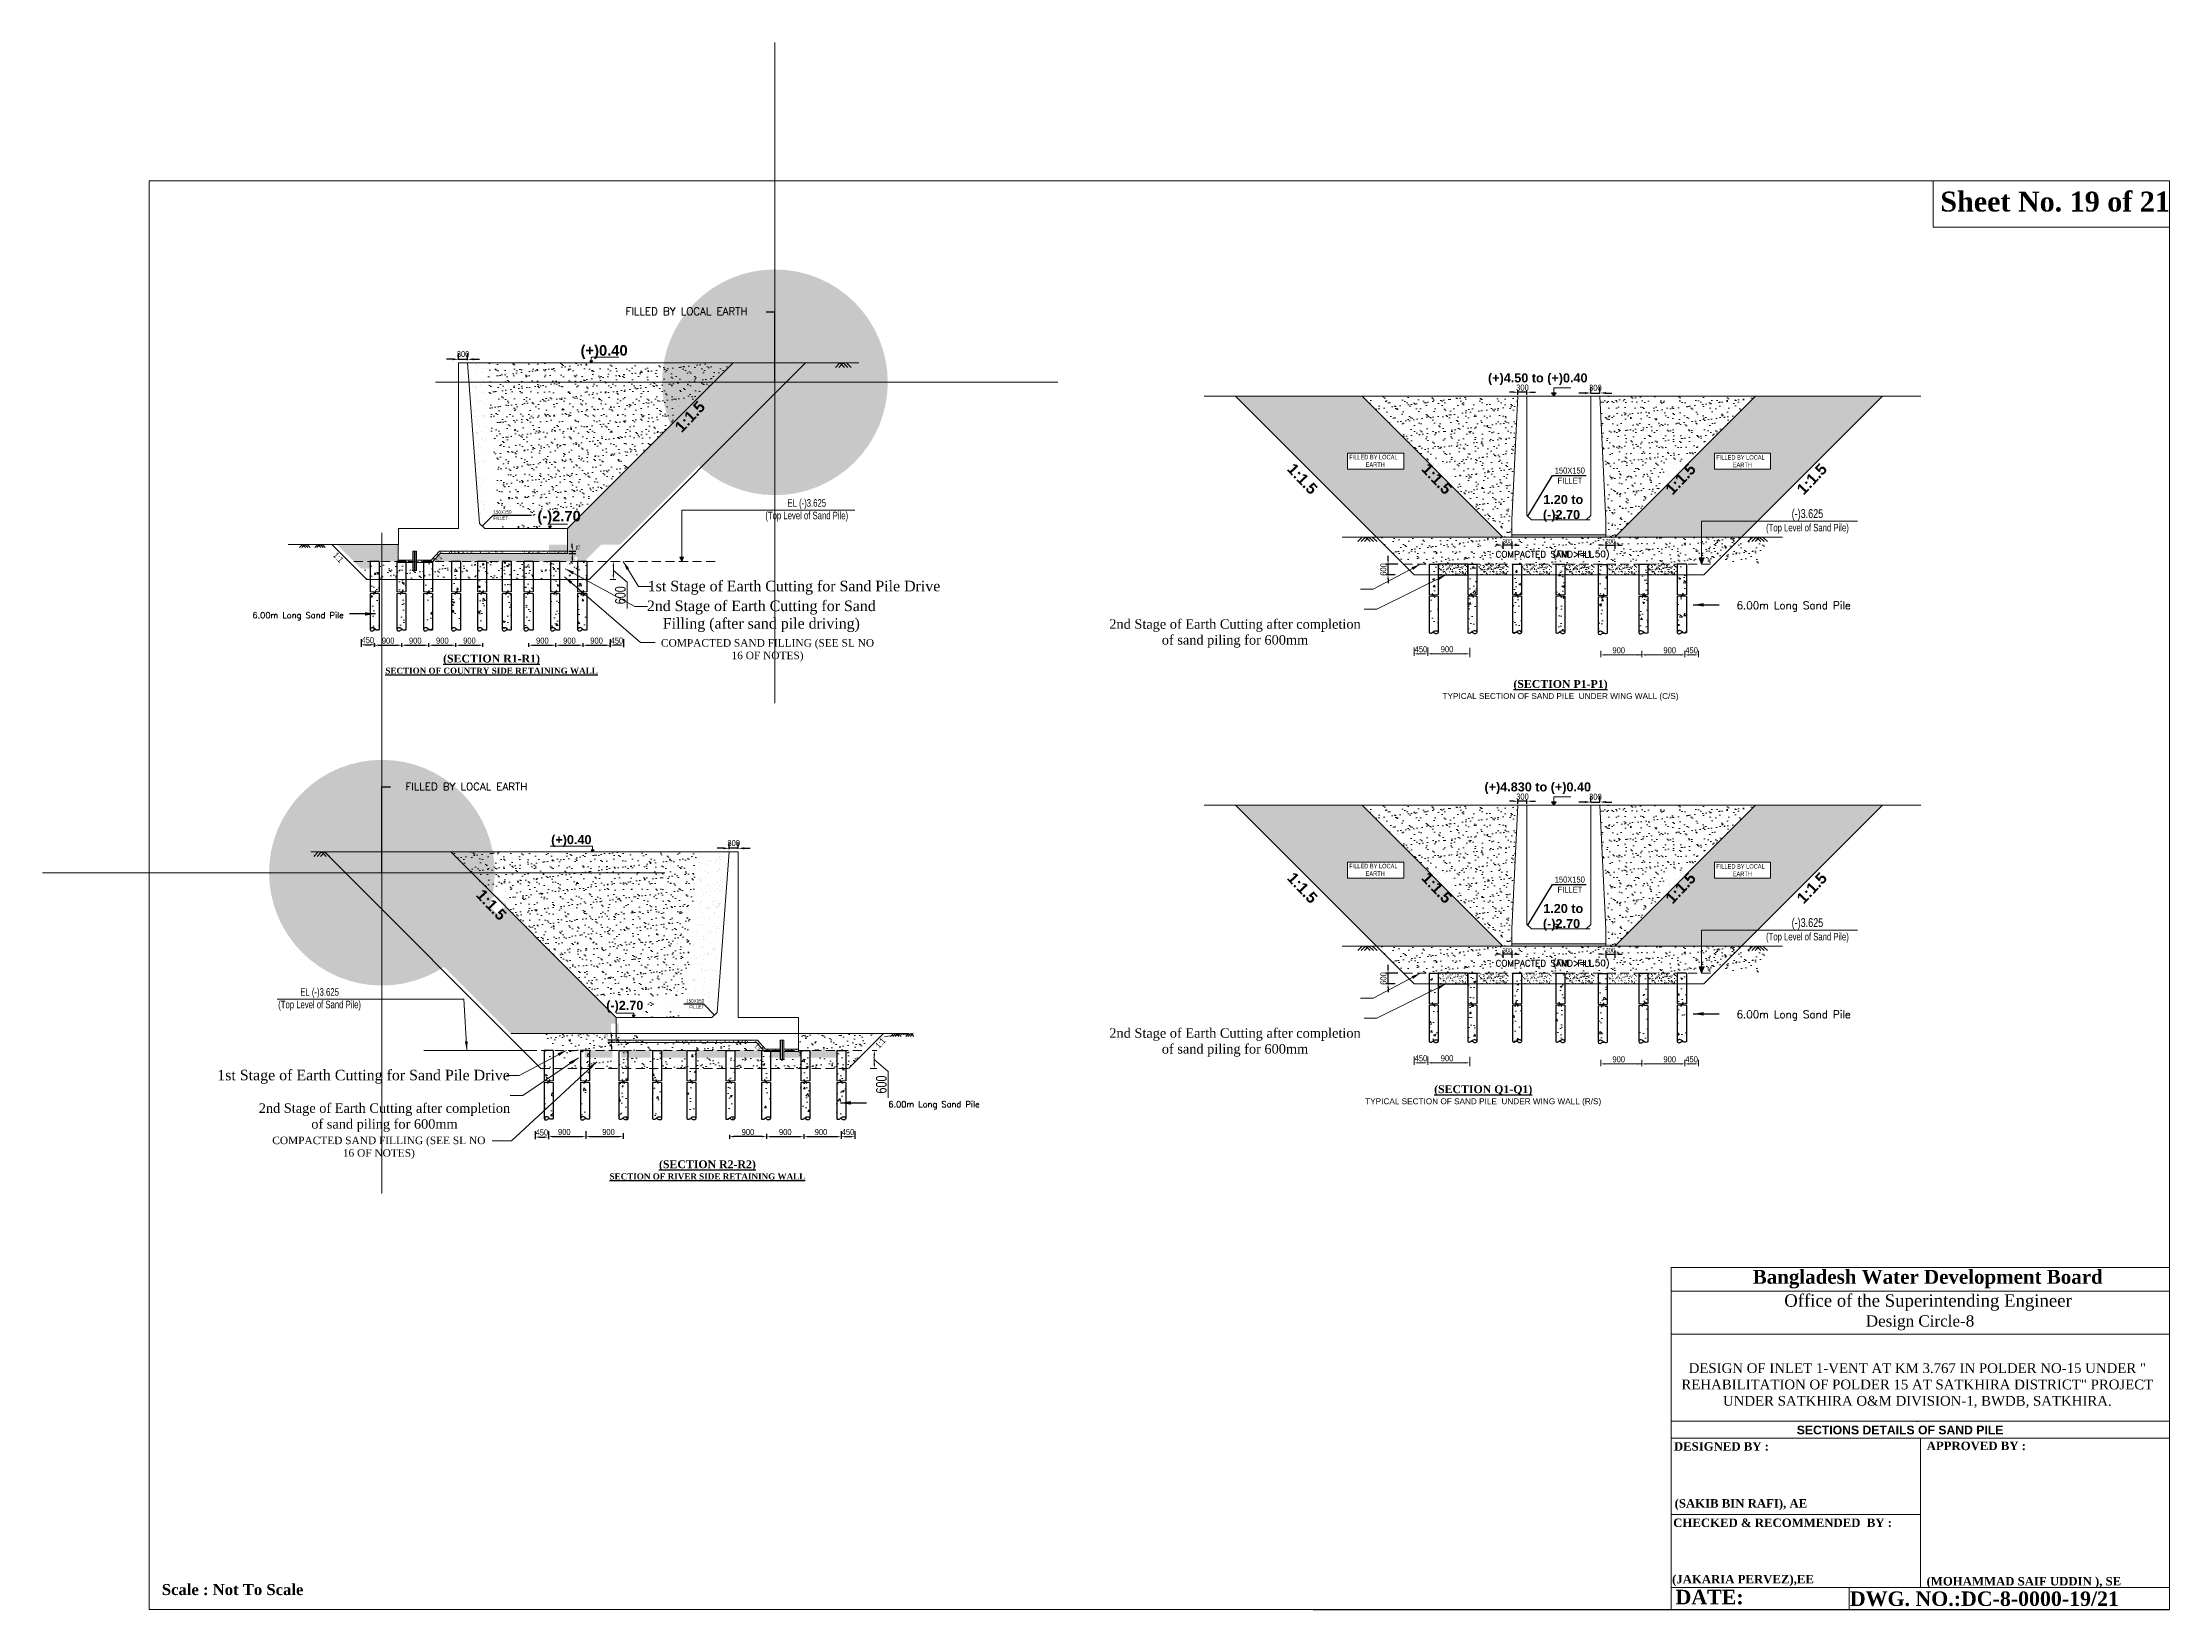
# Model space of a CAD drawing. Header units: inches. Extents: x -1277702 to 350617, y -622745 to 1282697.
# Drawn here: x -457660 to -387005, y 891317 to 943371 of the extents above; entities that cross this region are included whole.
import ezdxf

# ---------------------------------------------------------------- set-up
doc = ezdxf.new("R2010")
doc.units = ezdxf.units.IN
doc.header["$LTSCALE"] = 600
doc.header["$MEASUREMENT"] = 0
doc.linetypes.add('ACAD_ISO03W100', pattern=[30, 12, -18])
doc.linetypes.add('DASHED', pattern=[0.75, 0.5, -0.25])
for name, color, linetype, lineweight in [('DIM', 140, 'Continuous', 15), ('HATCH', 252, 'Continuous', 5), ('Left Bank Profile', 7, 'Continuous', 25), ('LINE', 7, 'Continuous', 20)]:
    doc.layers.add(name, color=color, linetype=linetype, lineweight=lineweight)
for name, color, linetype in [('P1', 7, 'Continuous'), ('TEXT', 7, 'Continuous'), ('TXT', 2, 'Continuous')]:
    doc.layers.add(name, color=color, linetype=linetype)
doc.styles.add('arial', font='swisscl.ttf')
doc.styles.add('BIG', font='ROMANT.SHX')
doc.styles.add('DIM', font='isocp3.shx')
doc.styles.add('dimText', font='ARIALN.TTF')
doc.dimstyles.new('3', dxfattribs={"dimtxt": 225, "dimasz": 350, "dimexe": 100, "dimexo": 25, "dimgap": 9, "dimtad": 0, "dimdec": 0, "dimzin": 0, "dimdsep": 46, "dimtxsty": 'Standard', "dimcen": 0, "dimclrd": 5, "dimclre": 6, "dimclrt": 1, "dimadec": 0, "dimazin": 0, "dimtfac": 1, "dimtdec": 0, "dimtofl": 0, "dimtmove": 2, "dimatfit": 3, "dimfxl": 1, "dimfrac": 1, "dimtolj": 1, "dimtzin": 0, "dimarcsym": 0})
doc.dimstyles.new('dim_100', dxfattribs={"dimtxt": 200, "dimasz": 200, "dimexe": 200, "dimexo": 100, "dimgap": 70, "dimtad": 1, "dimdec": 0, "dimzin": 0, "dimdsep": 46, "dimtxsty": 'DIM', "dimcen": 150, "dimclrd": 5, "dimclre": 5, "dimclrt": 7, "dimadec": 0, "dimazin": 0, "dimtfac": 1, "dimtdec": 0, "dimtmove": 0, "dimatfit": 3, "dimfxl": 20, "dimtolj": 1, "dimtzin": 0, "dimarcsym": 0})
doc.dimstyles.new('dim_230', dxfattribs={"dimtxt": 460, "dimasz": 460, "dimexe": 230, "dimexo": 100, "dimgap": 100, "dimtad": 1, "dimdec": 0, "dimzin": 0, "dimdsep": 46, "dimtxsty": 'dimText', "dimcen": 0.09, "dimclrd": 256, "dimclre": 256, "dimclrt": 7, "dimadec": 0, "dimazin": 0, "dimtfac": 1, "dimtdec": 0, "dimtofl": 0, "dimtmove": 0, "dimatfit": 3, "dimfxl": 1, "dimtolj": 1, "dimtzin": 0, "dimlwd": -1, "dimlwe": -1, "dimarcsym": 0})
doc.dimstyles.new('dim_60', dxfattribs={"dimtxt": 120, "dimasz": 120, "dimexe": 60, "dimexo": 60, "dimgap": 50, "dimtad": 1, "dimdec": 0, "dimzin": 0, "dimdsep": 46, "dimtxsty": 'DIM', "dimcen": 0.09, "dimclrd": 5, "dimclre": 5, "dimclrt": 7, "dimadec": 0, "dimazin": 0, "dimtfac": 1, "dimtdec": 0, "dimtmove": 0, "dimatfit": 3, "dimfxl": 1, "dimtolj": 1, "dimtzin": 0, "dimarcsym": 0})
doc.dimstyles.new('dim_70', dxfattribs={"dimtxt": 140, "dimasz": 140, "dimexe": 70, "dimexo": 40, "dimgap": 50, "dimtad": 1, "dimdec": 0, "dimzin": 0, "dimdsep": 46, "dimtxsty": 'arial', "dimcen": 0.09, "dimclrd": 5, "dimclre": 5, "dimclrt": 7, "dimadec": 0, "dimazin": 0, "dimtfac": 1, "dimtdec": 0, "dimtmove": 0, "dimatfit": 3, "dimfxl": 1, "dimtolj": 1, "dimtzin": 0, "dimarcsym": 0})

msp = doc.modelspace()

# ---------------------------------------------------------------- texts
at = {"layer": 'DIM', "color": 7, "ltscale": 500, "char_height": 350, "attachment_point": 5, "rotation": 90, "style": 'arial'}
for insert in [(-438463.90662, 925009.0149), (-429796.21053, 908754.79911)]:
    msp.add_mtext('\\A1;600', dxfattribs=dict(at, insert=insert))
at = {"layer": 'HATCH', "color": 7, "ltscale": 50, "char_height": 200, "attachment_point": 5, "style": 'arial'}
for s, insert in [('\\A1;450', (-411869.76406, 923215.36734)), ('\\A1;900', (-411004.06244, 923215.36734)), ('\\A1;900', (-405300.35081, 923180.27721)), ('\\A1;900', (-403606.46699, 923180.27721)), ('\\A1;450', (-402879.05338, 923180.27721)), ('\\A1;450', (-411869.76406, 909628.35018)), ('\\A1;900', (-411004.06244, 909628.35018)), ('\\A1;900', (-405300.35081, 909593.26006)), ('\\A1;900', (-403606.46699, 909593.26006)), ('\\A1;450', (-402879.05338, 909593.26006))]:
    msp.add_mtext(s, dxfattribs=dict(at, insert=insert))
at = {"layer": 'LINE', "style": 'BIG'}
for s, p in [('COMPACTED SAND FILL', (-409390.32393, 926264.71795)), (' (FM >=1.50)', (-407636.7859, 926272.95368)), ('COMPACTED SAND FILL', (-409390.32393, 912677.7008)), (' (FM >=1.50)', (-407636.7859, 912685.93653))]:
    msp.add_text(s, height=213.84, dxfattribs=at).set_placement(p)
at = {"layer": 'LINE', "color": 7, "lineweight": 9}
for s, insert, char_height, width, attachment_point in [('{\\fTimes New Roman|b1|i0|c0|p18;Sheet No. 19 of 21}', (-394616.28505, 938418.02304), 660.8841486, 23738.7438453, 1), ('{\\fTimes New Roman|b1|i0|c0|p18;Bangladesh Water Development Board}', (-400848.40023, 902597.86919), 461.0743465, 16561.6407069, 1), ('{\\fTimes New Roman|b0|i0|c0|p18;Office of the Superintending Engineer}', (-399803.35797, 901787.10929), 412.6172954, 14821.0791608, 1), ('{\\fTimes New Roman|b0|i0|c0|p18;Design Circle-8}', (-397092.73526, 901089.93753), 375.1066322, 13473.708328, 1), ('{\\fTimes New Roman Greek|b0|i0|c0|p18;\\C256;DESIGN OF INLET 1-VENT AT KM 3.767 IN POLDER NO-15 UNDER " REHABILITATION OF POLDER 15 AT SATKHIRA DISTRICT" PROJECT UNDER SATKHIRA O&M DIVISION-1, BWDB, SATKHIRA.\\P\\A1;\\fArial|b0|i0|c0|p34;.}', (-395381.28734, 897541.29089), 326.04, 16455.1137545, 8), ('{\\fArial|b1|i0|c0|p34;\\C0;SECTIONS DETAILS OF SAND PILE}', (-395954.24792, 897130.26183), 289.9574438, 14657.1961368, 8)]:
    msp.add_mtext(s, dxfattribs=dict(at, insert=insert, char_height=char_height, width=width, attachment_point=attachment_point))
at = {"layer": 'LINE', "attachment_point": 8, "style": 'BIG'}
for s, insert, char_height, width in [('FILLED BY LOCAL EARTH', (-436267.04145, 934317.66016), 250, 11058.0053437), ('{\\fTimes New Roman|b0|i0|c0|p18;1st Stage of Earth Cutting for Sand Pile Drive}', (-432696.42505, 925025.08262), 350, 31814.6263291), ('{\\fTimes New Roman|b0|i0|c0|p18;2nd Stage of Earth Cutting for Sand Filling (after sand pile driving)}', (-433782.35016, 923784.49969), 350, 8510.0821764), ('{\\fTimes New Roman|b0|i0|c0|p18;2nd Stage of Earth Cutting after completion of sand piling for 600mm}', (-418047.02592, 923267.29737), 315, 8437.375576), ('6.00m Long Sand Pile', (-399488.6483, 924466.00256), 250, 11058.0053437), ('{\\fTimes New Roman|b0|i0|c0|p18;COMPACTED SAND FILLING (SEE SL NO 16 OF NOTES)}', (-433576.45048, 922804.87194), 250, 7479.8102477), ('FILLED BY LOCAL EARTH', (-443580.94576, 918529.39722), 250, 11058.0053437), ('6.00m Long Sand Pile', (-399488.6483, 910878.9854), 250, 11058.0053437), ('{\\fTimes New Roman|b0|i0|c0|p18;2nd Stage of Earth Cutting after completion of sand piling for 600mm}', (-418047.02592, 909680.28022), 315, 8437.375576), ('{\\fTimes New Roman|b0|i0|c0|p18;1st Stage of Earth Cutting for Sand Pile Drive}', (-446995.96266, 908780.02145), 350, 31814.6263291), ('{\\fTimes New Roman|b0|i0|c0|p18;2nd Stage of Earth Cutting after completion of sand piling for 600mm}', (-446301.35953, 907186.17352), 315, 8437.375576), ('{\\fTimes New Roman|b0|i0|c0|p18;COMPACTED SAND FILLING (SEE SL NO 16 OF NOTES)}', (-446488.519, 906276.48536), 250, 7479.8102477)]:
    msp.add_mtext(s, dxfattribs=dict(at, insert=insert, char_height=char_height, width=width))
at = {"layer": 'LINE', "color": 7, "lineweight": 9, "attachment_point": 1}
for s, insert, char_height in [('{\\fTimes New Roman|b1|i0|c0|p18;DESIGNED BY :}', (-403466.40845, 896874.2881), 280.6920377), ('{\\fTimes New Roman|b1|i0|c0|p18;APPROVED BY :}', (-395070.49024, 896892.45607), 280.6920377), ('{\\fTimes New Roman|b1|i0|c0|p18;\\C0;(SAKIB BIN RAFI), AE}', (-403443.92779, 894981.93374), 280.6920377), ('{\\fTimes New Roman|b1|i0|c0|p18;CHECKED & RECOMMENDED  BY :}', (-403489.48095, 894337.58447), 280.6920377), ('{\\fTimes New Roman|b1|i0|c0|p18;\\C0;(JAKARIA PERVEZ),EE }', (-403528.49377, 892464.0131), 280.6920377), ('{\\fTimes New Roman|b1|i0|c0|p18;\\C0;(MOHAMMAD SAIF UDDIN ), SE}', (-395073.93811, 892395.30244), 280.6920377), ('{\\fTimes New Roman|b1|i0|c0|p18;DATE:}', (-403412.97028, 891969.73231), 480.945158), (' {\\fTimes New Roman|b1|i0|c0|p18;DWG. NO.:DC-8-0000-19/21}', (-397800.92333, 891915.22032), 480.945158)]:
    msp.add_mtext(s, dxfattribs=dict(at, insert=insert, char_height=char_height))
at = {"layer": 'TEXT', "ltscale": 500, "style": 'arial'}
for rotation, p in [(311.8598733453, (-448023.81613, 926328.533)), (48.1401266548, (-429868.58456, 909939.06771))]:
    msp.add_text('1:1', height=200, rotation=rotation, dxfattribs=at).set_placement(p)
at = {"layer": 'TEXT', "ltscale": 500, "char_height": 368.7936, "width": 1223.6417743, "attachment_point": 5, "style": 'arial'}
for insert, rotation in [((-436155.91399, 930941.20737), 46.6754967749), ((-415807.7237, 928876.93216), 313.3245032251), ((-411344.10705, 928876.93216), 313.3245032251), ((-403243.46133, 928868.41106), 46.6754967749), ((-398885.17953, 928868.41106), 46.6754967749), ((-415807.7237, 915289.91501), 313.3245032251), ((-411344.10705, 915289.91501), 313.3245032251), ((-403243.46133, 915281.39391), 46.6754967749), ((-398885.17953, 915281.39391), 46.6754967749), ((-442750.3384, 914726.26237), 313.3245032251)]:
    msp.add_mtext('{\\fArial|b1|i0|c0|p34;\\C6;1:1.5}', dxfattribs=dict(at, insert=insert, rotation=rotation))
at = {"layer": 'TEXT', "color": 0, "char_height": 150, "width": 1814.6494774, "attachment_point": 4, "style": 'arial'}
for insert in [(-414277.04131, 929474.71883), (-402081.28375, 929464.21883), (-414277.04131, 915887.70167), (-402081.28375, 915877.20167)]:
    msp.add_mtext('\\pi22.877;FILLED BY LOCAL \\P\\pi568.96;EARTH', dxfattribs=dict(at, insert=insert))
at = {"layer": 'TEXT', "color": 6, "char_height": 250, "width": 4868.7507395, "attachment_point": 5, "style": 'arial'}
for s, insert in [('{\\C7;EL (-)3.625\\P(Top Level of Sand Pile)}', (-432273.64213, 927829.29023, 0)), ('{\\H1.167x;\\C7;(-)3.625 \\P\\H0.8571x;(Top Level of Sand Pile)}', (-399031.95952, 927461.08565, 0)), ('{\\H1.167x;\\C7;(-)3.625 \\P\\H0.8571x;(Top Level of Sand Pile)}', (-399031.95952, 913874.0685, 0)), ('{\\C7;EL (-)3.625\\P(Top Level of Sand Pile)}', (-448456.46052, 911584.22907, 0))]:
    msp.add_mtext(s, dxfattribs=dict(at, insert=insert))
at = {"layer": 'TEXT', "color": 7, "char_height": 200, "attachment_point": 4, "style": 'arial'}
for insert, width in [((-450687.87873, 924311.31386), 3640.7570466), ((-429563.38488, 908066.25269), 4263.334623)]:
    msp.add_mtext('{\\Fromant|c0;\\C256;6.00m Long Sand Pile}', dxfattribs=dict(at, insert=insert, width=width))
at = {"layer": 'TEXT', "color": 0, "linetype": 'ByBlock', "insert": (-453697.10254, 892161.89236), "char_height": 366.2427482, "width": 19062.7760006, "attachment_point": 1, "style": 'arial'}
msp.add_mtext('{\\fTimes New Roman|b1|i0|c0|p18;Scale : Not To Scale}', dxfattribs=at)
at = {"layer": 'TXT', "color": 0, "style": 'arial'}
for rotation, p in [(47.8570050679, (-444515.19038, 926094.86792)), (312.1429949321, (-434023.06214, 910013.31511))]:
    msp.add_text('1:1', height=120, rotation=rotation, dxfattribs=at).set_placement(p)
for s, insert, char_height, width, attachment_point in [('{\\fArial|b1|i0|c0|p34;\\C6;(+)0.40}', (-439005.40798, 933090.51501), 350, 683.0173747, 5), ('{\\fArial|b1|i0|c0|p34;\\C6;(+)4.50 to (+)0.40}', (-407990.45808, 932184.78068), 300, 4316.246749, 5), ('\\pi384.95;150X150\\P\\pi478.61;FILLET', (-407811.38859, 928985.52283), 200, 1844.8022414, 4), ('{\\fArial|b1|i0|c0|p34;\\C6;(-)2.70}', (-440501.00259, 927585.93195), 350, 683.0173747, 5), ('{\\fArial|b1|i0|c0|p34;\\C6; 1.20 to (-)2.70}', (-407201.3555, 927895.16866), 300, 2239.246749, 5), ('{\\fArial|b1|i0|c0|p34;\\C6;(+)4.830 to (+)0.40}', (-407990.45808, 918597.76352), 300, 4316.246749, 5), ('{\\fArial|b1|i0|c0|p34;\\C6;(+)0.40}', (-440095.30479, 916845.45385), 300, 683.0173747, 5), ('\\pi384.95;150X150\\P\\pi478.61;FILLET', (-407811.38859, 915398.50567), 200, 1844.8022414, 4), ('{\\fArial|b1|i0|c0|p34;\\C6; 1.20 to (-)2.70}', (-407201.3555, 914308.1515), 300, 2239.246749, 5), ('{\\fArial|b1|i0|c0|p34;\\C6;(-)2.70}', (-438319.14277, 911340.87078), 300, 683.0173747, 5)]:
    msp.add_mtext(s, dxfattribs=dict(at, insert=insert, char_height=char_height, width=width, attachment_point=attachment_point))
at = {"layer": 'TXT', "color": 0, "char_height": 120, "style": 'arial'}
for insert, attachment_point in [((-442683.25682, 927675.90392), 4), ((-435681.17249, 911430.84275), 6)]:
    msp.add_mtext('150X150\\PFILLET', dxfattribs=dict(at, insert=insert, attachment_point=attachment_point))
at = {"layer": 'TXT', "color": 6, "ltscale": 50, "char_height": 260, "width": 10184.47254, "attachment_point": 2}
for s, insert in [('{\\fTimes New Roman|b1|i0|c0|p18;\\L(SECTION R1-R1)\\P\\H0.7692x;SECTION OF COUNTRY SIDE RETAINING WALL\\fArial|b0|i0|c0|p34;\\l\\C0; }', (-442744.60347, 923036.14968)), ('{\\fTimes New Roman|b1|i0|c0|p18;\\L(SECTION P1-P1)\\P\\fArial|b0|i0|c0|p34;\\H0.75x;\\l\\C0;TYPICAL SECTION OF SAND PILE  UNDER WING WALL (C/S)}', (-407233.6924, 922193.09738, 0)), ('{\\fTimes New Roman|b1|i0|c0|p18;\\L(SECTION Q1-Q1)\\P\\fArial|b0|i0|c0|p34;\\H0.75x;\\l\\C0;TYPICAL SECTION OF SAND PILE  UNDER WING WALL (R/S)}', (-409801.78491, 908730.45684, 0)), ('{\\fTimes New Roman|b1|i0|c0|p18;\\L(SECTION R2-R2)\\P\\H0.7692x;SECTION OF RIVER SIDE RETAINING WALL\\fArial|b0|i0|c0|p34;\\l\\C0; }', (-435573.8101, 906236.4575))]:
    msp.add_mtext(s, dxfattribs=dict(at, insert=insert))

# ---------------------------------------------------------------- blocks, each defined once
blk = doc.blocks.new('*D18')
at = {"layer": 'DEFPOINTS', "color": 0, "ltscale": 50}
for p in [(-443841, 932729), (-443541, 932848), (-443541, 932724)]:
    blk.add_point(p, dxfattribs=at)
at = {"layer": 'HATCH', "color": 5, "lineweight": -2, "ltscale": 50}
for p, q in [((-444041, 932848), (-444241, 932848)), ((-443841, 932829), (-443841, 933048)), ((-443841, 932848), (-443541, 932848)), ((-443541, 932824), (-443541, 933048)), ((-443341, 932848), (-443141, 932848))]:
    blk.add_line(p, q, dxfattribs=at)
at = {"layer": 'HATCH', "color": 5, "ltscale": 50}
for points in [[(-444041, 932882), (-444041, 932815), (-443841, 932848)], [(-443341, 932882), (-443341, 932815), (-443541, 932848)]]:
    blk.add_solid(points, dxfattribs=at)
at = {"layer": 'HATCH', "color": 7, "ltscale": 50, "insert": (-443691, 933021), "char_height": 200, "attachment_point": 5, "style": 'arial'}
blk.add_mtext('\\A1;300', dxfattribs=at)
blk = doc.blocks.new('*D19')
at = {"layer": 'DEFPOINTS', "color": 0, "ltscale": 50}
for p in [(-447079, 923586), (-446629, 923449), (-446629, 923364)]:
    blk.add_point(p, dxfattribs=at)
at = {"layer": 'HATCH', "color": 5, "lineweight": -2, "ltscale": 50}
for p, q in [((-447079, 923546), (-447079, 923294)), ((-446939, 923364), (-446769, 923364)), ((-446629, 923409), (-446629, 923294))]:
    blk.add_line(p, q, dxfattribs=at)
at = {"layer": 'HATCH', "color": 5, "ltscale": 50}
for points in [[(-446939, 923387), (-446939, 923341), (-447079, 923364)], [(-446769, 923387), (-446769, 923341), (-446629, 923364)]]:
    blk.add_solid(points, dxfattribs=at)
at = {"layer": 'HATCH', "color": 7, "ltscale": 50, "insert": (-446854, 923516), "char_height": 200, "attachment_point": 5, "style": 'arial'}
blk.add_mtext('\\A1;450', dxfattribs=at)
blk = doc.blocks.new('RT')
at = {"layer": 'DIM', "ltscale": 50}
h = blk.add_hatch(dxfattribs=at)
h.set_pattern_fill('AR-CONC', color=8, scale=100, style=0)
h.set_pattern_definition([(50, (-3013919.5, 641592.65), (717.26018, -62.75213), [75, -825]), (355, (-3013919.5, 641592.65), (-138.75133, 752.19213), [60, -660]), (100.4514, (-3013859.75, 641587.4), (578.50938, 689.43954), [63.74019, -701.14211]), (46.1842, (-3013919.5, 641792.65), (1067.24105, -165.51901), [112.5, -1237.5]), (96.6356, (-3013830.6, 641778.9), (934.6627, 974.11787), [95.6103, -1051.713]), (351.1842, (-3013919.5, 641792.7), (934.66195, 974.1186), [90, -990]), (21, (-3013819.5, 641742.65), (596.90705, -402.61889), [75, -825]), (326, (-3013819.5, 641742.65), (243.31533, 725.15005), [60, -660]), (71.4514, (-3013769.8, 641709.1), (840.22263, 322.5305), [63.74019, -701.14211]), (37.5, (-3013919.52, 641592.65), (12.159855, 332.893854), [0, -652, 0, -670, 0, -662.5]), (7.5, (-3013919.52, 641592.65), (263.069537, 394.41171), [0, -382, 0, -637, 0, -252.5]), (327.5, (-3014142.52, 641592.65), (533.822436, -22.554872), [0, -250, 0, -780, 0, -1035]), (317.5, (-3014242.52, 641592.65), (583.18617, 100.10498), [0, -325, 0, -518, 0, -735])])
h.paths.add_polyline_path([(150, -2269), (138, -2291), (119, -2305), (97, -2311), (74, -2310), (52, -2302), (33, -2290), (15, -2276), (-6, -2267), (-29, -2266), (-52, -2273), (-64, -2281), (-86, -2289), (-109, -2290), (-130, -2283), (-150, -2271), (-150, 0), (150, 0)])
for points in [[(-150, -1014), (-44, -1014), (-44, -966), (22, -1055), (22, -1014), (150, -1014)], [(-150, -1063), (-29, -1063), (-29, -1015), (38, -1103), (38, -1063), (150, -1063)]]:
    blk.add_lwpolyline(points, dxfattribs=at)
at = {"layer": 'P1', "ltscale": 50}
for points in [[(-150, 0), (-150, -1014)], [(-150, 0), (150, 0)], [(150, 0), (150, -1014)], [(-150, -1063), (-150, -2271)], [(150, -1063), (150, -2253)]]:
    blk.add_lwpolyline(points, dxfattribs=at)
blk.add_spline([(-150, -2271), (-115, -2289), (-72, -2284), (-23, -2252), (15, -2223), (67, -2207), (106, -2210), (132, -2224), (144, -2239), (150, -2253), (150, -2266), (123, -2303), (73, -2309), (38, -2293), (10, -2273), (-18, -2265), (-51, -2273)], degree=3, dxfattribs=at)
blk = doc.blocks.new('PILE.5')
at = {"layer": 'HATCH', "color": 5}
blk.add_blockref('RT', (0, 0), dxfattribs=at)
blk = doc.blocks.new('*D20')
at = {"layer": 'DEFPOINTS', "color": 0, "ltscale": 500}
for p in [(-440539, 926401), (-440469, 926476), (-440061, 926401)]:
    blk.add_point(p, dxfattribs=at)
at = {"layer": 'DIM', "color": 5, "lineweight": -2, "ltscale": 500}
for p, q in [((-440181, 926476), (-439941, 926476)), ((-440181, 926401), (-439941, 926401)), ((-440061, 926596), (-440061, 926716)), ((-440061, 926476), (-440061, 926401)), ((-440061, 926281), (-440061, 926161))]:
    blk.add_line(p, q, dxfattribs=at)
at = {"layer": 'DIM', "color": 5, "ltscale": 500}
for points in [[(-440081, 926596), (-440041, 926596), (-440061, 926476)], [(-440081, 926281), (-440041, 926281), (-440061, 926401)]]:
    blk.add_solid(points, dxfattribs=at)
at = {"layer": 'DIM', "color": 7, "ltscale": 500, "insert": (-439873, 926590), "char_height": 120, "attachment_point": 5, "rotation": 90, "style": 'arial'}
blk.add_mtext('\\A1;75', dxfattribs=at)
blk = doc.blocks.new('DOT')
at = {"layer": 'DIM'}
for p, q in [((0, 62.63), (0, -75.16)), ((-75.25, 0), (71.07, 0))]:
    blk.add_line(p, q, dxfattribs=at)
at = {"layer": 'DIM', "const_width": 24.75}
blk.add_lwpolyline([(-12.62, 0, 1), (12.62, 0, 1)], format="xyb", close=True, dxfattribs=at)
blk = doc.blocks.new('*D21')
at = {"layer": 'DEFPOINTS', "color": 0, "ltscale": 50}
for p in [(-438806, 923586), (-438356, 923586), (-438806, 923351)]:
    blk.add_point(p, dxfattribs=at)
at = {"layer": 'HATCH', "color": 5, "lineweight": -2, "ltscale": 50}
for p, q in [((-438806, 923546), (-438806, 923281)), ((-438356, 923546), (-438356, 923281)), ((-438496, 923351), (-438666, 923351))]:
    blk.add_line(p, q, dxfattribs=at)
at = {"layer": 'HATCH', "color": 5, "ltscale": 50}
for points in [[(-438666, 923374), (-438666, 923328), (-438806, 923351)], [(-438496, 923374), (-438496, 923328), (-438356, 923351)]]:
    blk.add_solid(points, dxfattribs=at)
at = {"layer": 'HATCH', "color": 7, "ltscale": 50, "insert": (-438581, 923503), "char_height": 200, "attachment_point": 5, "style": 'arial'}
blk.add_mtext('\\A1;450', dxfattribs=at)
blk = doc.blocks.new('*D22')
at = {"layer": 'DEFPOINTS', "color": 0, "ltscale": 50}
for p in [(-434850, 916603), (-434850, 916479), (-434550, 916484)]:
    blk.add_point(p, dxfattribs=at)
at = {"layer": 'HATCH', "color": 5, "lineweight": -2, "ltscale": 50}
for p, q in [((-435050, 916603), (-435250, 916603)), ((-434850, 916579), (-434850, 916803)), ((-434550, 916603), (-434850, 916603)), ((-434550, 916584), (-434550, 916803)), ((-434350, 916603), (-434150, 916603))]:
    blk.add_line(p, q, dxfattribs=at)
at = {"layer": 'HATCH', "color": 5, "ltscale": 50}
for points in [[(-435050, 916637), (-435050, 916570), (-434850, 916603)], [(-434350, 916637), (-434350, 916570), (-434550, 916603)]]:
    blk.add_solid(points, dxfattribs=at)
at = {"layer": 'HATCH', "color": 7, "ltscale": 50, "insert": (-434700, 916776), "char_height": 200, "attachment_point": 5, "style": 'arial'}
blk.add_mtext('\\A1;300', dxfattribs=at)
blk = doc.blocks.new('*D23')
at = {"layer": 'DEFPOINTS', "color": 0, "ltscale": 50}
for p in [(-439611, 907245), (-438373, 907181), (-438373, 907026)]:
    blk.add_point(p, dxfattribs=at)
at = {"layer": 'HATCH', "color": 5, "lineweight": -2, "ltscale": 50}
for p, q in [((-439611, 907205), (-439611, 906956)), ((-439471, 907026), (-438513, 907026)), ((-438373, 907141), (-438373, 906956))]:
    blk.add_line(p, q, dxfattribs=at)
at = {"layer": 'HATCH', "color": 5, "ltscale": 50}
for points in [[(-439471, 907050), (-439471, 907003), (-439611, 907026)], [(-438513, 907050), (-438513, 907003), (-438373, 907026)]]:
    blk.add_solid(points, dxfattribs=at)
at = {"layer": 'HATCH', "color": 7, "ltscale": 50, "insert": (-438860, 907179), "char_height": 200, "attachment_point": 5, "style": 'arial'}
blk.add_mtext('\\A1;900', dxfattribs=at)
blk = doc.blocks.new('*D24')
at = {"layer": 'DEFPOINTS', "color": 0, "ltscale": 50}
for p in [(-433607, 907121), (-433607, 907023), (-432369, 907152)]:
    blk.add_point(p, dxfattribs=at)
at = {"layer": 'HATCH', "color": 5, "lineweight": -2, "ltscale": 50}
for p, q in [((-433607, 907081), (-433607, 906953)), ((-432509, 907023), (-433467, 907023)), ((-432369, 907112), (-432369, 906953))]:
    blk.add_line(p, q, dxfattribs=at)
at = {"layer": 'HATCH', "color": 5, "ltscale": 50}
for points in [[(-433467, 907046), (-433467, 906999), (-433607, 907023)], [(-432509, 907046), (-432509, 906999), (-432369, 907023)]]:
    blk.add_solid(points, dxfattribs=at)
at = {"layer": 'HATCH', "color": 7, "ltscale": 50, "insert": (-432988, 907175), "char_height": 200, "attachment_point": 5, "style": 'arial'}
blk.add_mtext('\\A1;900', dxfattribs=at)
blk = doc.blocks.new('*D25')
at = {"layer": 'DEFPOINTS', "color": 0, "ltscale": 50}
for p in [(-431129, 907245), (-432369, 907152), (-432369, 907023)]:
    blk.add_point(p, dxfattribs=at)
at = {"layer": 'HATCH', "color": 5, "lineweight": -2, "ltscale": 50}
for p, q in [((-432369, 907112), (-432369, 906953)), ((-431269, 907023), (-432229, 907023)), ((-431129, 907205), (-431129, 906953))]:
    blk.add_line(p, q, dxfattribs=at)
at = {"layer": 'HATCH', "color": 5, "ltscale": 50}
for points in [[(-432229, 907046), (-432229, 906999), (-432369, 907023)], [(-431269, 907046), (-431269, 906999), (-431129, 907023)]]:
    blk.add_solid(points, dxfattribs=at)
at = {"layer": 'HATCH', "color": 7, "ltscale": 50, "insert": (-431801, 907175), "char_height": 200, "attachment_point": 5, "style": 'arial'}
blk.add_mtext('\\A1;900', dxfattribs=at)
blk = doc.blocks.new('*D26')
at = {"layer": 'DEFPOINTS', "color": 0, "ltscale": 50}
for p in [(-430678, 907245), (-431129, 907108), (-431129, 907023)]:
    blk.add_point(p, dxfattribs=at)
at = {"layer": 'HATCH', "color": 5, "lineweight": -2, "ltscale": 50}
for p, q in [((-431129, 907068), (-431129, 906953)), ((-430818, 907023), (-430989, 907023)), ((-430678, 907205), (-430678, 906953))]:
    blk.add_line(p, q, dxfattribs=at)
at = {"layer": 'HATCH', "color": 5, "ltscale": 50}
for points in [[(-430989, 907046), (-430989, 906999), (-431129, 907023)], [(-430818, 907046), (-430818, 906999), (-430678, 907023)]]:
    blk.add_solid(points, dxfattribs=at)
at = {"layer": 'HATCH', "color": 7, "ltscale": 50, "insert": (-430903, 907175), "char_height": 200, "attachment_point": 5, "style": 'arial'}
blk.add_mtext('\\A1;450', dxfattribs=at)
blk = doc.blocks.new('*D27')
at = {"layer": 'DEFPOINTS', "color": 0, "ltscale": 500}
for p in [(-438759, 910156), (-438351, 910231), (-438282, 910156)]:
    blk.add_point(p, dxfattribs=at)
at = {"layer": 'DIM', "color": 5, "lineweight": -2, "ltscale": 500}
for p, q in [((-438639, 910231), (-438879, 910231)), ((-438639, 910156), (-438879, 910156)), ((-438759, 910351), (-438759, 910471)), ((-438759, 910231), (-438759, 910156)), ((-438759, 910036), (-438759, 909916))]:
    blk.add_line(p, q, dxfattribs=at)
at = {"layer": 'DIM', "color": 5, "ltscale": 500}
for points in [[(-438779, 910351), (-438739, 910351), (-438759, 910231)], [(-438779, 910036), (-438739, 910036), (-438759, 910156)]]:
    blk.add_solid(points, dxfattribs=at)
at = {"layer": 'DIM', "color": 7, "ltscale": 500, "insert": (-438947, 910345), "char_height": 120, "attachment_point": 5, "rotation": 90, "style": 'arial'}
blk.add_mtext('\\A1;75', dxfattribs=at)
blk = doc.blocks.new('*D28')
at = {"layer": 'DEFPOINTS', "color": 0, "ltscale": 50}
for p in [(-441299, 907245), (-440849, 907245), (-440849, 907010)]:
    blk.add_point(p, dxfattribs=at)
at = {"layer": 'HATCH', "color": 5, "lineweight": -2, "ltscale": 50}
for p, q in [((-441299, 907205), (-441299, 906940)), ((-441159, 907010), (-440989, 907010)), ((-440849, 907205), (-440849, 906940))]:
    blk.add_line(p, q, dxfattribs=at)
at = {"layer": 'HATCH', "color": 5, "ltscale": 50}
for points in [[(-441159, 907033), (-441159, 906986), (-441299, 907010)], [(-440989, 907033), (-440989, 906986), (-440849, 907010)]]:
    blk.add_solid(points, dxfattribs=at)
at = {"layer": 'HATCH', "color": 7, "ltscale": 50, "insert": (-441074, 907162), "char_height": 200, "attachment_point": 5, "style": 'arial'}
blk.add_mtext('\\A1;450', dxfattribs=at)
blk = doc.blocks.new('*D29')
at = {"layer": 'DEFPOINTS', "color": 0, "ltscale": 50}
for p in [(-440849, 907245), (-439611, 907181), (-439611, 907026)]:
    blk.add_point(p, dxfattribs=at)
at = {"layer": 'HATCH', "color": 5, "lineweight": -2, "ltscale": 50}
for p, q in [((-440849, 907205), (-440849, 906956)), ((-440709, 907026), (-439751, 907026)), ((-439611, 907141), (-439611, 906956))]:
    blk.add_line(p, q, dxfattribs=at)
at = {"layer": 'HATCH', "color": 5, "ltscale": 50}
for points in [[(-440709, 907050), (-440709, 907003), (-440849, 907026)], [(-439751, 907050), (-439751, 907003), (-439611, 907026)]]:
    blk.add_solid(points, dxfattribs=at)
at = {"layer": 'HATCH', "color": 7, "ltscale": 50, "insert": (-440328, 907179), "char_height": 200, "attachment_point": 5, "style": 'arial'}
blk.add_mtext('\\A1;900', dxfattribs=at)
blk = doc.blocks.new('*D30')
at = {"layer": 'DEFPOINTS', "color": 0, "ltscale": 50}
for p in [(-446629, 923253), (-445729, 923349), (-445729, 923253)]:
    blk.add_point(p, dxfattribs=at)
at = {"layer": 'HATCH', "color": 5, "lineweight": -2, "ltscale": 50}
for p, q in [((-446629, 923293), (-446629, 923419)), ((-446489, 923349), (-445869, 923349)), ((-445729, 923293), (-445729, 923419))]:
    blk.add_line(p, q, dxfattribs=at)
at = {"layer": 'HATCH', "color": 5, "ltscale": 50}
for points in [[(-446489, 923372), (-446489, 923325), (-446629, 923349)], [(-445869, 923372), (-445869, 923325), (-445729, 923349)]]:
    blk.add_solid(points, dxfattribs=at)
at = {"layer": 'HATCH', "color": 7, "ltscale": 50, "insert": (-446179, 923501), "char_height": 200, "attachment_point": 5, "style": 'arial'}
blk.add_mtext('\\A1;900', dxfattribs=at)
blk = doc.blocks.new('*D31')
at = {"layer": 'DEFPOINTS', "color": 0, "ltscale": 50}
for p in [(-445729, 923253), (-444829, 923349), (-444829, 923253)]:
    blk.add_point(p, dxfattribs=at)
at = {"layer": 'HATCH', "color": 5, "lineweight": -2, "ltscale": 50}
for p, q in [((-445729, 923293), (-445729, 923419)), ((-445589, 923349), (-444969, 923349)), ((-444829, 923293), (-444829, 923419))]:
    blk.add_line(p, q, dxfattribs=at)
at = {"layer": 'HATCH', "color": 5, "ltscale": 50}
for points in [[(-445589, 923372), (-445589, 923325), (-445729, 923349)], [(-444969, 923372), (-444969, 923325), (-444829, 923349)]]:
    blk.add_solid(points, dxfattribs=at)
at = {"layer": 'HATCH', "color": 7, "ltscale": 50, "insert": (-445279, 923501), "char_height": 200, "attachment_point": 5, "style": 'arial'}
blk.add_mtext('\\A1;900', dxfattribs=at)
blk = doc.blocks.new('*D32')
at = {"layer": 'DEFPOINTS', "color": 0, "ltscale": 50}
for p in [(-444829, 923253), (-443929, 923349), (-443929, 923253)]:
    blk.add_point(p, dxfattribs=at)
at = {"layer": 'HATCH', "color": 5, "lineweight": -2, "ltscale": 50}
for p, q in [((-444829, 923293), (-444829, 923419)), ((-444689, 923349), (-444069, 923349)), ((-443929, 923293), (-443929, 923419))]:
    blk.add_line(p, q, dxfattribs=at)
at = {"layer": 'HATCH', "color": 5, "ltscale": 50}
for points in [[(-444689, 923372), (-444689, 923325), (-444829, 923349)], [(-444069, 923372), (-444069, 923325), (-443929, 923349)]]:
    blk.add_solid(points, dxfattribs=at)
at = {"layer": 'HATCH', "color": 7, "ltscale": 50, "insert": (-444379, 923501), "char_height": 200, "attachment_point": 5, "style": 'arial'}
blk.add_mtext('\\A1;900', dxfattribs=at)
blk = doc.blocks.new('*D33')
at = {"layer": 'DEFPOINTS', "color": 0, "ltscale": 50}
for p in [(-443929, 923253), (-443029, 923349), (-443029, 923253)]:
    blk.add_point(p, dxfattribs=at)
at = {"layer": 'HATCH', "color": 5, "lineweight": -2, "ltscale": 50}
for p, q in [((-443929, 923293), (-443929, 923419)), ((-443789, 923349), (-443169, 923349)), ((-443029, 923293), (-443029, 923419))]:
    blk.add_line(p, q, dxfattribs=at)
at = {"layer": 'HATCH', "color": 5, "ltscale": 50}
for points in [[(-443789, 923372), (-443789, 923325), (-443929, 923349)], [(-443169, 923372), (-443169, 923325), (-443029, 923349)]]:
    blk.add_solid(points, dxfattribs=at)
at = {"layer": 'HATCH', "color": 7, "ltscale": 50, "insert": (-443479, 923501), "char_height": 200, "attachment_point": 5, "style": 'arial'}
blk.add_mtext('\\A1;900', dxfattribs=at)
blk = doc.blocks.new('*D34')
at = {"layer": 'DEFPOINTS', "color": 0, "ltscale": 50}
for p in [(-441506, 923253), (-440606, 923349), (-440606, 923253)]:
    blk.add_point(p, dxfattribs=at)
at = {"layer": 'HATCH', "color": 5, "lineweight": -2, "ltscale": 50}
for p, q in [((-441506, 923293), (-441506, 923419)), ((-441366, 923349), (-440746, 923349)), ((-440606, 923293), (-440606, 923419))]:
    blk.add_line(p, q, dxfattribs=at)
at = {"layer": 'HATCH', "color": 5, "ltscale": 50}
for points in [[(-441366, 923372), (-441366, 923325), (-441506, 923349)], [(-440746, 923372), (-440746, 923325), (-440606, 923349)]]:
    blk.add_solid(points, dxfattribs=at)
at = {"layer": 'HATCH', "color": 7, "ltscale": 50, "insert": (-441056, 923501), "char_height": 200, "attachment_point": 5, "style": 'arial'}
blk.add_mtext('\\A1;900', dxfattribs=at)
blk = doc.blocks.new('*D35')
at = {"layer": 'DEFPOINTS', "color": 0, "ltscale": 50}
for p in [(-440606, 923253), (-439706, 923349), (-439706, 923253)]:
    blk.add_point(p, dxfattribs=at)
at = {"layer": 'HATCH', "color": 5, "lineweight": -2, "ltscale": 50}
for p, q in [((-440606, 923293), (-440606, 923419)), ((-440466, 923349), (-439846, 923349)), ((-439706, 923293), (-439706, 923419))]:
    blk.add_line(p, q, dxfattribs=at)
at = {"layer": 'HATCH', "color": 5, "ltscale": 50}
for points in [[(-440466, 923372), (-440466, 923325), (-440606, 923349)], [(-439846, 923372), (-439846, 923325), (-439706, 923349)]]:
    blk.add_solid(points, dxfattribs=at)
at = {"layer": 'HATCH', "color": 7, "ltscale": 50, "insert": (-440156, 923501), "char_height": 200, "attachment_point": 5, "style": 'arial'}
blk.add_mtext('\\A1;900', dxfattribs=at)
blk = doc.blocks.new('*D36')
at = {"layer": 'DEFPOINTS', "color": 0, "ltscale": 50}
for p in [(-439706, 923253), (-438806, 923349), (-438806, 923253)]:
    blk.add_point(p, dxfattribs=at)
at = {"layer": 'HATCH', "color": 5, "lineweight": -2, "ltscale": 50}
for p, q in [((-439706, 923293), (-439706, 923419)), ((-439566, 923349), (-438946, 923349)), ((-438806, 923293), (-438806, 923419))]:
    blk.add_line(p, q, dxfattribs=at)
at = {"layer": 'HATCH', "color": 5, "ltscale": 50}
for points in [[(-439566, 923372), (-439566, 923325), (-439706, 923349)], [(-438946, 923372), (-438946, 923325), (-438806, 923349)]]:
    blk.add_solid(points, dxfattribs=at)
at = {"layer": 'HATCH', "color": 7, "ltscale": 50, "insert": (-439256, 923501), "char_height": 200, "attachment_point": 5, "style": 'arial'}
blk.add_mtext('\\A1;900', dxfattribs=at)
blk = doc.blocks.new('*D37')
at = {"layer": 'DEFPOINTS', "color": 0, "ltscale": 50}
for p in [(-434845, 907123), (-434845, 907025), (-433607, 907154)]:
    blk.add_point(p, dxfattribs=at)
at = {"layer": 'HATCH', "color": 5, "lineweight": -2, "ltscale": 50}
for p, q in [((-434845, 907083), (-434845, 906955)), ((-433747, 907025), (-434705, 907025)), ((-433607, 907114), (-433607, 906955))]:
    blk.add_line(p, q, dxfattribs=at)
at = {"layer": 'HATCH', "color": 5, "ltscale": 50}
for points in [[(-434705, 907048), (-434705, 907001), (-434845, 907025)], [(-433747, 907048), (-433747, 907001), (-433607, 907025)]]:
    blk.add_solid(points, dxfattribs=at)
at = {"layer": 'HATCH', "color": 7, "ltscale": 50, "insert": (-434226, 907177), "char_height": 200, "attachment_point": 5, "style": 'arial'}
blk.add_mtext('\\A1;900', dxfattribs=at)
blk = doc.blocks.new('*D51')
at = {"layer": 'DEFPOINTS', "color": 0, "ltscale": 50}
for p in [(-408648, 931754), (-408648, 931629), (-408348, 931629)]:
    blk.add_point(p, dxfattribs=at)
at = {"layer": 'HATCH', "color": 5, "lineweight": -2, "ltscale": 50}
for p, q in [((-408788, 931754), (-408928, 931754)), ((-408648, 931669), (-408648, 931824)), ((-408348, 931754), (-408648, 931754)), ((-408348, 931669), (-408348, 931824)), ((-408208, 931754), (-408068, 931754))]:
    blk.add_line(p, q, dxfattribs=at)
at = {"layer": 'HATCH', "color": 5, "ltscale": 50}
for points in [[(-408788, 931777), (-408788, 931731), (-408648, 931754)], [(-408208, 931777), (-408208, 931731), (-408348, 931754)]]:
    blk.add_solid(points, dxfattribs=at)
at = {"layer": 'HATCH', "color": 7, "ltscale": 50, "insert": (-408498, 931907), "char_height": 200, "attachment_point": 5, "style": 'arial'}
blk.add_mtext('\\A1;300', dxfattribs=at)
blk = doc.blocks.new('*D52')
at = {"layer": 'DEFPOINTS', "color": 0, "ltscale": 500}
for p in [(-409148, 926944), (-409148, 926674), (-408848, 926944)]:
    blk.add_point(p, dxfattribs=at)
at = {"layer": 'DIM', "color": 5, "lineweight": -2, "ltscale": 500}
for p, q in [((-409268, 926674), (-409388, 926674)), ((-409148, 926794), (-409148, 926554)), ((-408848, 926674), (-409148, 926674)), ((-408848, 926794), (-408848, 926554)), ((-408728, 926674), (-408608, 926674))]:
    blk.add_line(p, q, dxfattribs=at)
at = {"layer": 'DIM', "color": 5, "ltscale": 500}
for points in [[(-409268, 926694), (-409268, 926654), (-409148, 926674)], [(-408728, 926694), (-408728, 926654), (-408848, 926674)]]:
    blk.add_solid(points, dxfattribs=at)
at = {"layer": 'DIM', "color": 7, "ltscale": 500, "insert": (-408998, 926801), "char_height": 150, "attachment_point": 5, "style": 'arial'}
blk.add_mtext('\\A1;300', dxfattribs=at)
blk = doc.blocks.new('*D53')
at = {"layer": 'DEFPOINTS', "color": 0, "ltscale": 50}
for p in [(-406225, 931619), (-405925, 931728), (-405925, 931619)]:
    blk.add_point(p, dxfattribs=at)
at = {"layer": 'HATCH', "color": 5, "lineweight": -2, "ltscale": 50}
for p, q in [((-406425, 931728), (-406625, 931728)), ((-406225, 931719), (-406225, 931928)), ((-406225, 931728), (-405925, 931728)), ((-405925, 931719), (-405925, 931928)), ((-405725, 931728), (-405525, 931728))]:
    blk.add_line(p, q, dxfattribs=at)
at = {"layer": 'HATCH', "color": 5, "ltscale": 50}
for points in [[(-406425, 931761), (-406425, 931695), (-406225, 931728)], [(-405725, 931761), (-405725, 931695), (-405925, 931728)]]:
    blk.add_solid(points, dxfattribs=at)
at = {"layer": 'HATCH', "color": 7, "ltscale": 50, "insert": (-406075, 931900), "char_height": 200, "attachment_point": 5, "style": 'arial'}
blk.add_mtext('\\A1;300', dxfattribs=at)
blk = doc.blocks.new('*D54')
at = {"layer": 'DEFPOINTS', "color": 0, "ltscale": 500}
for p in [(-405730, 926946), (-405431, 926946), (-405431, 926676)]:
    blk.add_point(p, dxfattribs=at)
at = {"layer": 'DIM', "color": 5, "lineweight": -2, "ltscale": 500}
for p, q in [((-405850, 926676), (-405970, 926676)), ((-405730, 926796), (-405730, 926556)), ((-405730, 926676), (-405431, 926676)), ((-405431, 926796), (-405431, 926556)), ((-405311, 926676), (-405191, 926676))]:
    blk.add_line(p, q, dxfattribs=at)
at = {"layer": 'DIM', "color": 5, "ltscale": 500}
for points in [[(-405850, 926696), (-405850, 926656), (-405730, 926676)], [(-405311, 926696), (-405311, 926656), (-405431, 926676)]]:
    blk.add_solid(points, dxfattribs=at)
at = {"layer": 'DIM', "color": 7, "ltscale": 500, "insert": (-405581, 926803), "char_height": 150, "attachment_point": 5, "style": 'arial'}
blk.add_mtext('\\A1;300', dxfattribs=at)
blk = doc.blocks.new('*D55')
at = {"layer": 'DEFPOINTS', "color": 0, "ltscale": 50}
for p in [(-412963, 926038), (-412684, 925692), (-412593, 926038)]:
    blk.add_point(p, dxfattribs=at)
at = {"layer": 'HATCH', "color": 5, "lineweight": -2, "ltscale": 50}
for p, q in [((-412963, 926178), (-412963, 926318)), ((-412633, 926038), (-413033, 926038)), ((-412724, 925692), (-413033, 925692)), ((-412963, 925692), (-412963, 926038)), ((-412963, 925552), (-412963, 925412))]:
    blk.add_line(p, q, dxfattribs=at)
at = {"layer": 'HATCH', "color": 5, "ltscale": 50}
for points in [[(-412987, 926178), (-412940, 926178), (-412963, 926038)], [(-412987, 925552), (-412940, 925552), (-412963, 925692)]]:
    blk.add_solid(points, dxfattribs=at)
at = {"layer": 'HATCH', "color": 7, "ltscale": 50, "insert": (-413116, 925865), "char_height": 200, "attachment_point": 5, "rotation": 90, "style": 'arial'}
blk.add_mtext('\\A1;600', dxfattribs=at)
blk = doc.blocks.new('*D56')
at = {"layer": 'DEFPOINTS', "color": 0, "ltscale": 50}
for p in [(-408648, 918167), (-408648, 918042), (-408348, 918042)]:
    blk.add_point(p, dxfattribs=at)
at = {"layer": 'HATCH', "color": 5, "lineweight": -2, "ltscale": 50}
for p, q in [((-408788, 918167), (-408928, 918167)), ((-408648, 918082), (-408648, 918237)), ((-408348, 918167), (-408648, 918167)), ((-408348, 918082), (-408348, 918237)), ((-408208, 918167), (-408068, 918167))]:
    blk.add_line(p, q, dxfattribs=at)
at = {"layer": 'HATCH', "color": 5, "ltscale": 50}
for points in [[(-408788, 918190), (-408788, 918144), (-408648, 918167)], [(-408208, 918190), (-408208, 918144), (-408348, 918167)]]:
    blk.add_solid(points, dxfattribs=at)
at = {"layer": 'HATCH', "color": 7, "ltscale": 50, "insert": (-408498, 918320), "char_height": 200, "attachment_point": 5, "style": 'arial'}
blk.add_mtext('\\A1;300', dxfattribs=at)
blk = doc.blocks.new('*D57')
at = {"layer": 'DEFPOINTS', "color": 0, "ltscale": 500}
for p in [(-409148, 913357), (-409148, 913087), (-408848, 913357)]:
    blk.add_point(p, dxfattribs=at)
at = {"layer": 'DIM', "color": 5, "lineweight": -2, "ltscale": 500}
for p, q in [((-409268, 913087), (-409388, 913087)), ((-409148, 913207), (-409148, 912967)), ((-408848, 913087), (-409148, 913087)), ((-408848, 913207), (-408848, 912967)), ((-408728, 913087), (-408608, 913087))]:
    blk.add_line(p, q, dxfattribs=at)
at = {"layer": 'DIM', "color": 5, "ltscale": 500}
for points in [[(-409268, 913107), (-409268, 913067), (-409148, 913087)], [(-408728, 913107), (-408728, 913067), (-408848, 913087)]]:
    blk.add_solid(points, dxfattribs=at)
at = {"layer": 'DIM', "color": 7, "ltscale": 500, "insert": (-408998, 913214), "char_height": 150, "attachment_point": 5, "style": 'arial'}
blk.add_mtext('\\A1;300', dxfattribs=at)
blk = doc.blocks.new('*D58')
at = {"layer": 'DEFPOINTS', "color": 0, "ltscale": 50}
for p in [(-406225, 918032), (-405925, 918141), (-405925, 918032)]:
    blk.add_point(p, dxfattribs=at)
at = {"layer": 'HATCH', "color": 5, "lineweight": -2, "ltscale": 50}
for p, q in [((-406425, 918141), (-406625, 918141)), ((-406225, 918132), (-406225, 918341)), ((-406225, 918141), (-405925, 918141)), ((-405925, 918132), (-405925, 918341)), ((-405725, 918141), (-405525, 918141))]:
    blk.add_line(p, q, dxfattribs=at)
at = {"layer": 'HATCH', "color": 5, "ltscale": 50}
for points in [[(-406425, 918174), (-406425, 918107), (-406225, 918141)], [(-405725, 918174), (-405725, 918107), (-405925, 918141)]]:
    blk.add_solid(points, dxfattribs=at)
at = {"layer": 'HATCH', "color": 7, "ltscale": 50, "insert": (-406075, 918313), "char_height": 200, "attachment_point": 5, "style": 'arial'}
blk.add_mtext('\\A1;300', dxfattribs=at)
blk = doc.blocks.new('*D59')
at = {"layer": 'DEFPOINTS', "color": 0, "ltscale": 500}
for p in [(-405730, 913358), (-405431, 913358), (-405431, 913089)]:
    blk.add_point(p, dxfattribs=at)
at = {"layer": 'DIM', "color": 5, "lineweight": -2, "ltscale": 500}
for p, q in [((-405850, 913089), (-405970, 913089)), ((-405730, 913209), (-405730, 912969)), ((-405730, 913089), (-405431, 913089)), ((-405431, 913209), (-405431, 912969)), ((-405311, 913089), (-405191, 913089))]:
    blk.add_line(p, q, dxfattribs=at)
at = {"layer": 'DIM', "color": 5, "ltscale": 500}
for points in [[(-405850, 913109), (-405850, 913069), (-405730, 913089)], [(-405311, 913109), (-405311, 913069), (-405431, 913089)]]:
    blk.add_solid(points, dxfattribs=at)
at = {"layer": 'DIM', "color": 7, "ltscale": 500, "insert": (-405581, 913216), "char_height": 150, "attachment_point": 5, "style": 'arial'}
blk.add_mtext('\\A1;300', dxfattribs=at)
blk = doc.blocks.new('*D60')
at = {"layer": 'DEFPOINTS', "color": 0, "ltscale": 50}
for p in [(-412963, 912451), (-412593, 912451), (-412684, 912105)]:
    blk.add_point(p, dxfattribs=at)
at = {"layer": 'HATCH', "color": 5, "lineweight": -2, "ltscale": 50}
for p, q in [((-412633, 912451), (-413033, 912451)), ((-412963, 912591), (-412963, 912731)), ((-412963, 912105), (-412963, 912451)), ((-412724, 912105), (-413033, 912105)), ((-412963, 911965), (-412963, 911825))]:
    blk.add_line(p, q, dxfattribs=at)
at = {"layer": 'HATCH', "color": 5, "ltscale": 50}
for points in [[(-412987, 912591), (-412940, 912591), (-412963, 912451)], [(-412987, 911965), (-412940, 911965), (-412963, 912105)]]:
    blk.add_solid(points, dxfattribs=at)
at = {"layer": 'HATCH', "color": 7, "ltscale": 50, "insert": (-413116, 912278), "char_height": 200, "attachment_point": 5, "rotation": 90, "style": 'arial'}
blk.add_mtext('\\A1;600', dxfattribs=at)

# ---------------------------------------------------------------- dimensions: what is measured, and where the dimension line sits
at = {"layer": 'DIM', "ltscale": 500}
for base, p1, p2, picture, middle in [((-440060.91223, 926400.69837), (-440469.34123, 926475.69837), (-440538.6244, 926400.69837), '*D20', (-439872.7086, 926590.01335)), ((-438759.23313, 910155.63721), (-438350.80413, 910230.63721), (-438281.52096, 910155.63721), '*D27', (-438947.43676, 910344.95219))]:
    dim = msp.add_linear_dim(base=base, p1=p1, p2=p2, angle=90, dimstyle='dim_60', override={"dimexe": 120, "dimtxsty": 'arial', "dimtmove": 2, "dimfxl": 120, "dimfxlon": 1}, dxfattribs=at)
    dim.commit()
    dim.dimension.update_dxf_attribs({"geometry": picture, "text_midpoint": middle, "dimtype": 160})
for base, p1, p2, picture, middle in [((-409147.82912, 926674.11268), (-408847.82912, 926943.95928), (-409147.82912, 926943.95928), '*D52', (-408997.82912, 926674.11268)), ((-405430.86945, 926675.65379), (-405730.41271, 926945.5004), (-405430.86945, 926945.5004), '*D54', (-405580.64108, 926675.65379)), ((-409147.82912, 913087.09552), (-408847.82912, 913356.94213), (-409147.82912, 913356.94213), '*D57', (-408997.82912, 913087.09552)), ((-405430.86945, 913088.63664), (-405730.41271, 913358.48324), (-405430.86945, 913358.48324), '*D59', (-405580.64108, 913088.63664))]:
    dim = msp.add_linear_dim(base=base, p1=p1, p2=p2, dimstyle='dim_60', override={"dimtxt": 150, "dimexe": 120, "dimtxsty": 'arial', "dimfxl": 120, "dimfxlon": 1}, dxfattribs=at)
    dim.commit()
    dim.dimension.update_dxf_attribs({"geometry": picture, "text_midpoint": middle, "dimtype": 160})
at = {"layer": 'HATCH', "ltscale": 50}
dim = msp.add_linear_dim(base=(-443540.75373, 932848.32612), p1=(-443840.75373, 932728.69538), p2=(-443540.75373, 932724.15558), angle=180, dimstyle='dim_100', override={"dimtxsty": 'arial', "dimtmove": 1}, dxfattribs=at)
dim.commit()
dim.dimension.update_dxf_attribs({"geometry": '*D18', "text_midpoint": (-443690.75373, 932848.32612), "dimtype": 160})
at = {"layer": 'HATCH', "color": 5, "ltscale": 50}
for base, p1, p2, picture, middle in [((-408647.82912, 931754.08835), (-408347.82912, 931628.87723), (-408647.82912, 931628.87723), '*D51', (-408497.82912, 931754.08835)), ((-446628.62288, 923363.88348), (-447078.92343, 923585.97428), (-446628.62288, 923449.0839), '*D19', (-446853.77315, 923363.88348)), ((-408647.82912, 918167.07119), (-408347.82912, 918041.86008), (-408647.82912, 918041.86008), '*D56', (-408497.82912, 918167.07119)), ((-440849.20645, 907009.56657), (-441298.81528, 907244.68482), (-440849.20645, 907244.68482), '*D28', (-441074.01086, 907009.56657))]:
    dim = msp.add_linear_dim(base=base, p1=p1, p2=p2, dimstyle='dim_70', override={"dimtxt": 200}, dxfattribs=at)
    dim.commit()
    dim.dimension.update_dxf_attribs({"geometry": picture, "text_midpoint": middle, "dimtype": 160})
at = {"layer": 'HATCH', "ltscale": 50}
for base, p1, p2, picture, middle in [((-405925.24226, 931727.85038), (-406225.24226, 931618.95928), (-405925.24226, 931618.95928), '*D53', (-406075.24226, 931727.85038)), ((-405925.24226, 918140.83323), (-406225.24226, 918031.94213), (-405925.24226, 918031.94213), '*D58', (-406075.24226, 918140.83323)), ((-434849.53463, 916603.26496), (-434549.53463, 916483.63421), (-434849.53463, 916479.09442), '*D22', (-434699.53463, 916603.26496))]:
    dim = msp.add_linear_dim(base=base, p1=p1, p2=p2, dimstyle='dim_100', override={"dimtxsty": 'arial', "dimtmove": 1}, dxfattribs=at)
    dim.commit()
    dim.dimension.update_dxf_attribs({"geometry": picture, "text_midpoint": middle, "dimtype": 160})
at = {"layer": 'HATCH', "color": 5, "ltscale": 50}
for base, p1, p2, angle, text, picture, middle in [((-412963.28455, 926037.68408), (-412684.1738, 925692.41817), (-412592.66722, 926037.68408), 90, '600', '*D55', (-412963.28455, 925865.05112)), ((-412963.28455, 912450.66692), (-412684.1738, 912105.40101), (-412592.66722, 912450.66692), 90, '600', '*D60', (-412963.28455, 912278.03397)), ((-434844.77187, 907024.52892), (-433606.77187, 907153.61999), (-434844.77187, 907122.62817), 180, '900', '*D37', (-434225.77187, 907024.52892)), ((-433606.77187, 907022.59402), (-432368.77187, 907151.68509), (-433606.77187, 907120.69327), 180, '900', '*D24', (-432987.77187, 907022.59402)), ((-432368.77187, 907022.59402), (-431128.54154, 907244.68482), (-432368.77187, 907151.68509), 180, '900', '*D25', (-431801.10811, 907022.59402))]:
    dim = msp.add_linear_dim(base=base, p1=p1, p2=p2, angle=angle, text=text, dimstyle='dim_70', override={"dimtxt": 200}, dxfattribs=at)
    dim.commit()
    dim.dimension.update_dxf_attribs({"geometry": picture, "text_midpoint": middle, "dimtype": 160})
for base, p1, p2, picture, middle in [((-445728.62288, 923348.66881), (-446628.62288, 923253.49263), (-445728.62288, 923253.49263), '*D30', (-446178.62288, 923501.09345)), ((-444828.62288, 923348.66881), (-445728.62288, 923253.49263), (-444828.62288, 923253.49263), '*D31', (-445278.62288, 923501.09345)), ((-443928.62288, 923348.66881), (-444828.62288, 923253.49263), (-443928.62288, 923253.49263), '*D32', (-444378.62288, 923501.09345)), ((-443028.62288, 923348.66881), (-443928.62288, 923253.49263), (-443028.62288, 923253.49263), '*D33', (-443478.62288, 923501.09345)), ((-440606.0453, 923348.66881), (-441506.0453, 923253.49263), (-440606.0453, 923253.49263), '*D34', (-441056.0453, 923501.09345)), ((-439706.0453, 923348.66881), (-440606.0453, 923253.49263), (-439706.0453, 923253.49263), '*D35', (-440156.0453, 923501.09345)), ((-438806.0453, 923348.66881), (-439706.0453, 923253.49263), (-438806.0453, 923253.49263), '*D36', (-439256.0453, 923501.09345))]:
    dim = msp.add_linear_dim(base=base, p1=p1, p2=p2, dimstyle='dim_70', override={"dimtxt": 200}, dxfattribs=at)
    dim.commit()
    dim.dimension.update_dxf_attribs({"geometry": picture, "text_midpoint": middle})
for base, p1, p2, picture, middle in [((-438806.0453, 923350.85603), (-438356.43646, 923585.97428), (-438806.0453, 923585.97428), '*D21', (-438581.24088, 923350.85603)), ((-431128.54154, 907022.59402), (-430678.24099, 907244.68482), (-431128.54154, 907107.79444), '*D26', (-430903.39127, 907022.59402))]:
    dim = msp.add_linear_dim(base=base, p1=p1, p2=p2, angle=180, dimstyle='dim_70', override={"dimtxt": 200}, dxfattribs=at)
    dim.commit()
    dim.dimension.update_dxf_attribs({"geometry": picture, "text_midpoint": middle, "dimtype": 160})
for base, p1, p2, picture, middle in [((-439611.20645, 907026.1977), (-440849.20645, 907244.68482), (-439611.20645, 907180.67563), '*D29', (-440327.77818, 907026.1977)), ((-438373.20645, 907026.1977), (-439611.20645, 907244.68482), (-438373.20645, 907180.67563), '*D23', (-438859.54785, 907026.1977))]:
    dim = msp.add_linear_dim(base=base, p1=p1, p2=p2, text='900', dimstyle='dim_70', override={"dimtxt": 200}, dxfattribs=at)
    dim.commit()
    dim.dimension.update_dxf_attribs({"geometry": picture, "text_midpoint": middle, "dimtype": 160})

# ---------------------------------------------------------------- hatches: boundary and pattern name
at = {"layer": 'DIM', "ltscale": 500}
h = msp.add_hatch(color=15, dxfattribs=at)
h.dxf.hatch_style = 1
h.paths.add_polyline_path([(-439434.55697, 932799.82282), (-439384.84839, 932799.82282), (-439434.55697, 932725.91902)])
h.paths.add_polyline_path([(-439484.26554, 932799.82282), (-439434.55697, 932799.82282), (-439434.55697, 932725.91902)])
h = msp.add_hatch(color=15, dxfattribs=at)
h.dxf.hatch_style = 1
h.paths.add_polyline_path([(-407454.14096, 931729.81499), (-407528.70382, 931729.81499), (-407454.14096, 931618.95928)])
h.paths.add_polyline_path([(-407379.57809, 931729.81499), (-407454.14096, 931729.81499), (-407454.14096, 931618.95928)])
h = msp.add_hatch(color=15, dxfattribs=at)
h.dxf.hatch_style = 1
h.paths.add_polyline_path([(-440801.24247, 927299.43212), (-440850.95104, 927299.43212), (-440801.24247, 927225.52831)])
h.paths.add_polyline_path([(-440751.53389, 927299.43212), (-440801.24247, 927299.43212), (-440801.24247, 927225.52831)])
h = msp.add_hatch(color=15, dxfattribs=at)
h.dxf.hatch_style = 1
h.paths.add_polyline_path([(-407347.02601, 927592.86309), (-407396.73459, 927592.86309), (-407347.02601, 927518.95928)])
h.paths.add_polyline_path([(-407297.31743, 927592.86309), (-407347.02601, 927592.86309), (-407347.02601, 927518.95928)])
h = msp.add_hatch(color=8, dxfattribs=at)
h.dxf.hatch_style = 1
h.paths.add_polyline_path([(-436366.14739, 926279.96849), (-436426.94836, 926279.96849), (-436487.74933, 926279.96849), (-436426.94836, 926134.82996)])
h = msp.add_hatch(color=8, dxfattribs=at)
h.dxf.hatch_style = 1
h.paths.add_polyline_path([(-402459.69937, 926253.99084), (-402546.5579, 926253.99084), (-402633.41642, 926253.99084), (-402546.5579, 926046.65008)])
h = msp.add_hatch(color=15, dxfattribs=at)
h.dxf.hatch_style = 1
h.paths.add_polyline_path([(-407454.14096, 918142.79783), (-407528.70382, 918142.79783), (-407454.14096, 918031.94213)])
h.paths.add_polyline_path([(-407379.57809, 918142.79783), (-407454.14096, 918142.79783), (-407454.14096, 918031.94213)])
h = msp.add_hatch(color=15, dxfattribs=at)
h.dxf.hatch_style = 1
h.paths.add_polyline_path([(-439385.5884, 916554.76166), (-439435.29697, 916554.76166), (-439385.5884, 916480.85785)])
h.paths.add_polyline_path([(-439335.87982, 916554.76166), (-439385.5884, 916554.76166), (-439385.5884, 916480.85785)])
h = msp.add_hatch(color=15, dxfattribs=at)
h.dxf.hatch_style = 1
h.paths.add_polyline_path([(-407347.02601, 914005.84593), (-407396.73459, 914005.84593), (-407347.02601, 913931.94213)])
h.paths.add_polyline_path([(-407297.31743, 914005.84593), (-407347.02601, 914005.84593), (-407347.02601, 913931.94213)])
h = msp.add_hatch(color=8, dxfattribs=at)
h.dxf.hatch_style = 1
h.paths.add_polyline_path([(-402459.69937, 912666.97369), (-402546.5579, 912666.97369), (-402633.41642, 912666.97369), (-402546.5579, 912459.63293)])
h = msp.add_hatch(color=15, dxfattribs=at)
h.dxf.hatch_style = 1
h.paths.add_polyline_path([(-438018.9029, 911054.37095), (-437969.19432, 911054.37095), (-438018.9029, 910980.46715)])
h.paths.add_polyline_path([(-438068.61148, 911054.37095), (-438018.9029, 911054.37095), (-438018.9029, 910980.46715)])
at = {"layer": 'HATCH', "ltscale": 10}
h = msp.add_hatch(dxfattribs=at)
h.set_pattern_fill('ANSI31', color=256, scale=375, angle=45, style=0)
h.set_pattern_definition([(90, (-310071.6, 935787.175), (-46.875, 7e-15), [])])
h.paths.add_polyline_path([(-445357.89436, 925820.98652), (-445313.68116, 925820.98652), (-445313.68116, 925849.54038), (-445285.6399, 925794.12486), (-445285.6399, 925820.98652), (-445237.89436, 925821.59579), (-445237.89436, 926475.69837), (-445357.89436, 926475.69837)])
h = msp.add_hatch(dxfattribs=at)
h.set_pattern_fill('ANSI31', color=256, scale=375, angle=45, style=0)
h.set_pattern_definition([(90, (-568318.687, 919542.114), (46.875, 7e-15), [])])
h.paths.add_polyline_path([(-433032.394, 909575.92536), (-433076.6072, 909575.92536), (-433076.6072, 909604.47922), (-433104.64847, 909549.06369), (-433104.64847, 909575.92536), (-433152.394, 909576.53462), (-433152.394, 910230.63721), (-433032.394, 910230.63721)])
at = {"layer": 'LINE', "ltscale": 50}
h = msp.add_hatch(dxfattribs=at)
h.set_pattern_fill('AR-SAND', color=4, scale=200, style=0)
h.set_pattern_definition([(37.5, (-1476341.04, 2399399.75), (-12.59867, 385.364754), [0, -304, 0, -340, 0, -325]), (7.5, (-1476341.04, 2399399.75), (353.95534, 564.42921), [0, -164, 0, -274, 0, -105]), (327.5, (-1476587.04, 2399399.75), (622.82837, 1.13181), [0, -100, 0, -360, 0, -470]), (317.5, (-1476587.04, 2399399.75), (601.22532, 175.53511), [0, -50, 0, -236, 0, -270])])
h.paths.add_polyline_path([(-434717.638, 932725.91902), (-442917.61689, 932718.46155), (-442511.3462, 927383.85231), (-442344.70552, 927225.52831), (-440801.24247, 927225.52831), (-440850.95104, 927299.43212), (-440751.53389, 927299.43212), (-440801.24247, 927225.52831), (-440218.02871, 927225.52831)])
h.paths.add_polyline_path([(-441020.11695, 927225.52831), (-440218.02871, 927225.52831), (-439903.61695, 927854.35804), (-441020.11695, 927854.35804)], flags=17)
h.paths.add_polyline_path([(-442518.02871, 927390.20131), (-441507.61695, 927440.10114), (-441507.61695, 927887.38627), (-442554.80712, 927880.61861)], flags=17)
at = {"layer": 'LINE', "lineweight": 9, "ltscale": 50}
h = msp.add_hatch(dxfattribs=at)
h.set_pattern_fill('AR-SAND', color=0, scale=80, style=0)
h.set_pattern_definition([(37.5, (-1476341.04, 2399399.75), (-5.039469, 154.1459015), [0, -121.6, 0, -136, 0, -130]), (7.5, (-1476341.04, 2399399.75), (141.582136, 225.771685), [0, -65.6, 0, -109.6, 0, -42]), (327.5, (-1476439.44, 2399399.75), (249.131349, 0.452724), [0, -40, 0, -144, 0, -188]), (317.5, (-1476439.44, 2399399.75), (240.490128, 70.214045), [0, -20, 0, -94.4, 0, -108])])
h.paths.add_polyline_path([(-440047.67895, 926680.80434), (-440047.67895, 927020.5042), (-440294.96408, 927020.5042), (-440294.96408, 926680.80434)], flags=9)
h.paths.add_polyline_path([(-436281.32349, 930653.45668), (-435921.49223, 931006.09811), (-436209.96496, 931300.45235), (-436569.79621, 930947.81092)], flags=24)
h.paths.add_polyline_path([(-437340.10513, 927833.66062), (-432447.84673, 932725.91902), (-434717.638, 932725.91902), (-440218.02871, 927225.52831), (-440218.02871, 926691.5963), (-439314.55863, 926691.5963), (-439314.55863, 927833.66062)])
h.paths.add_polyline_path([(-438482.16945, 926691.5963), (-437340.10513, 927833.66062), (-439314.55863, 927833.66062), (-439314.55863, 926691.5963)])
at = {"layer": 'LINE', "ltscale": 50}
h = msp.add_hatch(dxfattribs=at)
h.set_pattern_fill('AR-SAND', color=0, scale=80, style=0)
h.set_pattern_definition([(37.5, (875924.14, 1521843.85), (-5.039469, 154.145902), [0, -121.6, 0, -136, 0, -130]), (7.5, (875924.14, 1521843.85), (141.582136, 225.771685), [0, -65.6, 0, -109.6, 0, -42]), (327.5, (875825.74, 1521843.85), (249.131349, 0.452724), [0, -40, 0, -144, 0, -188]), (317.5, (875825.74, 1521843.85), (240.490128, 70.214045), [0, -20, 0, -94.4, 0, -108])])
h.paths.add_polyline_path([(-413822.82912, 931618.95928), (-418025.3135, 931618.95928), (-413350.3135, 926943.95928), (-409147.82912, 926943.95928)])
h.paths.add_polyline_path([(-412443.24438, 929196.44598), (-414310.8712, 929196.44598), (-414310.8712, 929730.71888), (-412443.24438, 929730.71888)], flags=16)
h.paths.add_polyline_path([(-414308.85368, 929191.48213), (-412440.29979, 929191.48213), (-412440.29979, 929750.58854), (-414308.85368, 929750.58854)], flags=24)
h = msp.add_hatch(dxfattribs=at)
h.set_pattern_fill('AR-SAND', color=4, scale=200, style=0)
h.set_pattern_definition([(37.5, (-1474629.74, 2397784.32), (-12.59867, 385.364754), [0, -304, 0, -340, 0, -325]), (7.5, (-1474629.74, 2397784.3), (353.95534, 564.42921), [0, -164, 0, -274, 0, -105]), (327.5, (-1474875.74, 2397784.32), (622.82837, 1.13181), [0, -100, 0, -360, 0, -470]), (317.5, (-1474875.74, 2397784.3), (601.22532, 175.53511), [0, -50, 0, -236, 0, -270])])
h.paths.add_polyline_path([(-408647.82912, 931618.95928), (-413822.82912, 931618.95928), (-409146.91651, 926943.04667), (-408847.82912, 926942.9819), (-408847.82912, 927518.95928)])
h = msp.add_hatch(dxfattribs=at)
h.set_pattern_fill('AR-SAND', color=4, scale=200, style=0)
h.set_pattern_definition([(37.5, (-1476706.74, 2397784.32), (-12.59867, 385.364754), [0, -304, 0, -340, 0, -325]), (7.5, (-1476706.74, 2397784.3), (353.95534, 564.42921), [0, -164, 0, -274, 0, -105]), (327.5, (-1476952.74, 2397784.32), (622.82837, 1.13181), [0, -100, 0, -360, 0, -470]), (317.5, (-1476952.74, 2397784.3), (601.22532, 175.53511), [0, -50, 0, -236, 0, -270])])
h.paths.add_polyline_path([(-405918.699, 931618.95928), (-400743.699, 931618.95928), (-405419.61162, 926943.04667), (-405718.699, 926942.9819), (-405718.699, 927518.95928)])
h = msp.add_hatch(dxfattribs=at)
h.set_pattern_fill('AR-SAND', color=0, scale=80, style=0)
h.set_pattern_definition([(37.5, (873632.24, 1521834.6), (-5.039469, 154.145902), [0, -121.6, 0, -136, 0, -130]), (7.5, (873632.24, 1521834.6), (141.582136, 225.771685), [0, -65.6, 0, -109.6, 0, -42]), (327.5, (873533.84, 1521834.6), (249.131349, 0.452724), [0, -40, 0, -144, 0, -188]), (317.5, (873533.84, 1521834.6), (240.490128, 70.214045), [0, -20, 0, -94.4, 0, -108])])
h.paths.add_polyline_path([(-400255.65693, 929196.44598), (-402115.0182, 929196.44598), (-402115.0182, 929182.22633), (-400246.46432, 929182.22633), (-400246.46432, 929741.33274), (-402115.0182, 929741.33274), (-402115.0182, 929730.71888), (-400255.65693, 929730.71888)])
h.paths.add_polyline_path([(-400255.65693, 929196.44598), (-402112.07362, 929196.44598), (-402112.07362, 929187.19018), (-400244.4468, 929187.19018), (-400244.4468, 929721.46308), (-400255.65693, 929721.46308)])
h.paths.add_polyline_path([(-402123.28375, 929730.71888), (-400255.65693, 929730.71888), (-400255.65693, 929196.44598), (-402123.28375, 929196.44598)])
h.paths.add_polyline_path([(-400755.86945, 931618.95928), (-396538.38428, 931618.08326), (-401212.50826, 926943.95928), (-405423.80706, 926951.02167)])
at = {"layer": 'LINE', "lineweight": 15}
h = msp.add_hatch(dxfattribs=at)
h.set_pattern_fill('AR-CONC', color=1, scale=20, style=0)
h.set_pattern_definition([(50, (-696482.33, 892078.76), (143.452037, -12.550427), [15, -165]), (355, (-696482.33, 892078.76), (-27.75027, 150.43843), [12, -132]), (100.451444, (-696470.37, 892077.72), (115.70177, 137.888), [12.74804, -140.22842]), (46.1842, (-696482.33, 892118.76), (213.44827, -33.10386), [22.5, -247.5]), (96.635635, (-696464.54, 892116), (186.93239, 194.82372), [19.12207, -210.34275]), (351.18416, (-696482.33, 892118.76), (186.93239, 194.82372), [18, -198]), (21, (-696462.33, 892108.76), (119.38141, -80.52378), [15, -165]), (326, (-696462.33, 892108.76), (48.66307, 145.03001), [12, -132]), (71.451445, (-696452.38, 892102.05), (168.044475, 64.50623), [12.74804, -140.22842]), (37.5, (-696482.33, 892078.76), (2.431971, 66.578771), [0, -130.4, 0, -134, 0, -132.5]), (7.5, (-696482.33, 892078.76), (52.613907, 78.882342), [0, -76.4, 0, -127.4, 0, -50.5]), (327.5, (-696526.93, 892078.76), (106.764487, -4.510974), [0, -50, 0, -156, 0, -207]), (317.5, (-696546.93, 892078.76), (116.637234, 20.020996), [0, -65, 0, -103.6, 0, -147])])
h.paths.add_polyline_path([(-406477.21208, 926943.95928), (-406477.21208, 927018.95928), (-408847.82912, 927018.95928), (-408847.82912, 926943.95928)])
h.paths.add_polyline_path([(-403683.24226, 926943.95928), (-403683.24226, 927018.95928), (-406453.2484, 927018.95928), (-406462.55686, 926942.46679)])
at = {"layer": 'LINE', "lineweight": 9, "ltscale": 50}
h = msp.add_hatch(dxfattribs=at)
h.set_pattern_fill('AR-SAND', color=0, scale=80, style=0)
h.set_pattern_definition([(37.5, (-1476963.62, 2399399.75), (-5.039469, 154.1459015), [0, -121.6, 0, -136, 0, -130]), (7.5, (-1476963.62, 2399399.75), (141.582136, 225.771685), [0, -65.6, 0, -109.6, 0, -42]), (327.5, (-1477062.02, 2399399.75), (249.131349, 0.452724), [0, -40, 0, -144, 0, -188]), (317.5, (-1477062.02, 2399399.75), (240.490128, 70.214045), [0, -20, 0, -94.4, 0, -108])])
h.paths.add_polyline_path([(-445844.14323, 926691.5963), (-447878.62288, 926691.5963), (-447321.85654, 926134.82996), (-445847.67769, 926134.82996)])
h.paths.add_polyline_path([(-439997.93718, 926279.96849), (-439937.13621, 926279.96849), (-439937.13621, 926691.5963), (-440840.60628, 926691.5963), (-440840.60628, 926400.69837), (-440990.60628, 926400.69837), (-444447.82834, 926400.69837), (-444686.22369, 926134.82996), (-439937.13621, 926134.82996)])
h.paths.add_polyline_path([(-446778.62288, 926134.82996), (-447321.85654, 926134.82996), (-447078.62288, 925891.5963), (-446778.62288, 925891.5963)])
h.paths.add_polyline_path([(-440586.30937, 926474.10612), (-440586.30937, 926705.92059), (-440404.26299, 926705.92059), (-440404.26299, 926474.10612)], flags=9)
h.paths.add_polyline_path([(-444513.06705, 926052.32082), (-444316.27582, 926269.78571), (-444450.28712, 926391.057), (-444647.07835, 926173.59211)], flags=9)
h.paths.add_polyline_path([(-439661.51337, 926134.82996), (-439104.74703, 926691.5963), (-439937.13621, 926691.5963), (-439937.13621, 926279.96849), (-439876.33524, 926279.96849), (-439937.13621, 926134.82996)])
at = {"layer": 'LINE', "ltscale": 50}
h = msp.add_hatch(dxfattribs=at)
h.set_pattern_fill('AR-SAND', color=4, scale=200, style=0)
h.set_pattern_definition([(37.5, (-1479097.63, 2405808.22), (-12.59867, 385.364754), [0, -304, 0, -340, 0, -325]), (7.5, (-1479097.6, 2405808.2), (353.95534, 564.42921), [0, -164, 0, -274, 0, -105]), (327.5, (-1479343.63, 2405808.22), (622.82837, 1.13181), [0, -100, 0, -360, 0, -470]), (317.5, (-1479343.6, 2405808.2), (601.22532, 175.53511), [0, -50, 0, -236, 0, -270])])
h.paths.add_polyline_path([(-439767.79812, 925891.5963), (-440207.18987, 925891.5963), (-440207.18987, 925534.82996), (-440124.56446, 925534.82996)])
h.paths.add_polyline_path([(-440507.18987, 925891.5963), (-441107.18987, 925891.5963), (-441107.18987, 925534.82996), (-440507.18987, 925534.82996)])
h.paths.add_polyline_path([(-441407.18987, 925891.5963), (-441989.60981, 925891.5963), (-441989.60981, 925534.82996), (-441407.18987, 925534.82996)])
h.paths.add_polyline_path([(-442289.60981, 925891.5963), (-442878.62288, 925891.5963), (-442907.18987, 925891.5963), (-442907.18987, 925534.82996), (-442289.60981, 925534.82996)])
h.paths.add_polyline_path([(-443207.18987, 925891.5963), (-443773.79684, 925891.5963), (-443773.79684, 925534.82996), (-443207.18987, 925534.82996)])
h.paths.add_polyline_path([(-444073.79684, 925891.5963), (-444707.18987, 925891.5963), (-444707.18987, 925534.82996), (-444073.79684, 925534.82996)])
h.paths.add_polyline_path([(-445007.18987, 925891.5963), (-445237.89436, 925891.5963), (-445237.89436, 925826.73016), (-445291.09262, 925826.73016), (-445291.09262, 925799.8685), (-445319.13388, 925855.28402), (-445319.13388, 925826.73016), (-445357.89436, 925826.73016), (-445357.89436, 925891.5963), (-445589.60981, 925891.5963), (-445589.60981, 925534.82996), (-445007.18987, 925534.82996)])
h.paths.add_polyline_path([(-445889.60981, 925891.5963), (-446478.62288, 925891.5963), (-446478.62288, 925534.82996), (-445889.60981, 925534.82996)])
h.paths.add_polyline_path([(-446778.62288, 925891.5963), (-447246.69562, 925891.5963), (-446889.92928, 925534.82996), (-446778.62288, 925534.82996)])
h.paths.add_polyline_path([(-445889.60981, 925891.5963), (-445889.60981, 926134.82996), (-446478.62288, 926134.82996), (-446478.62288, 925891.5963)])
h.paths.add_polyline_path([(-444073.79684, 925891.5963), (-444073.79684, 926134.82996), (-444686.22369, 926134.82996), (-444707.18987, 926111.4476), (-444707.18987, 925891.5963)])
h.paths.add_polyline_path([(-443207.18987, 925891.5963), (-443207.18987, 926134.82996), (-443773.79684, 926134.82996), (-443773.79684, 925891.5963)])
h.paths.add_polyline_path([(-442289.60981, 925891.5963), (-442289.60981, 926134.82996), (-442907.18987, 926134.82996), (-442907.18987, 925891.5963), (-442878.62288, 925891.5963)])
h.paths.add_polyline_path([(-441407.18987, 925891.5963), (-441407.18987, 926134.82996), (-441989.60981, 926134.82996), (-441989.60981, 925891.5963)])
h.paths.add_polyline_path([(-440507.18987, 925891.5963), (-440507.18987, 926134.82996), (-441107.18987, 926134.82996), (-441107.18987, 925891.5963)])
h.paths.add_polyline_path([(-439904.74703, 925891.5963), (-439661.51337, 926134.82996), (-440207.18987, 926134.82996), (-440207.18987, 925891.5963)])
h.paths.add_polyline_path([(-444513.06705, 926052.32082), (-444316.27582, 926269.78571), (-444450.28712, 926391.057), (-444647.07835, 926173.59211)], flags=9)
h = msp.add_hatch(dxfattribs=at)
h.set_pattern_fill('AR-SAND', color=4, scale=200, style=0)
h.set_pattern_definition([(37.5, (-1475363.44, 2405808.22), (-12.59867, 385.364754), [0, -304, 0, -340, 0, -325]), (7.5, (-1475363.44, 2405808.2), (353.95534, 564.42921), [0, -164, 0, -274, 0, -105]), (327.5, (-1475609.44, 2405808.22), (622.82837, 1.13181), [0, -100, 0, -360, 0, -470]), (317.5, (-1475609.44, 2405808.2), (601.22532, 175.53511), [0, -50, 0, -236, 0, -270])])
h.paths.add_polyline_path([(-413350.3135, 926943.95928), (-412448.60327, 926042.24905), (-400471.39865, 926042.24905), (-400469.5579, 926046.65008), (-400556.41642, 926254.31943), (-400470.29699, 926253.99364), (-400472.75642, 926943.95928)])
h.paths.add_polyline_path([(-409200.72817, 926914.88689), (-408794.93008, 926914.88689), (-408794.93008, 926686.61268), (-409200.72817, 926686.61268)], flags=24)
h.paths.add_polyline_path([(-403706.54012, 926916.42801), (-403300.74203, 926916.42801), (-403300.74203, 926688.15379), (-403706.54012, 926688.15379)], flags=24)
h.paths.add_polyline_path([(-405396.86019, 926120.21082), (-403105.71733, 926120.21082), (-403105.71733, 926608.98797), (-405396.86019, 926608.98797)], flags=24)
h.paths.add_polyline_path([(-409413.23536, 926211.25795), (-405365.54965, 926211.25795), (-405365.54965, 926532.01795), (-409413.23536, 926532.01795)], flags=24)
h = msp.add_hatch(dxfattribs=at)
h.set_pattern_fill('AR-SAND', color=4, scale=200, style=0)
h.set_pattern_definition([(37.5, (-1477440.44, 2405808.22), (-12.59867, 385.364754), [0, -304, 0, -340, 0, -325]), (7.5, (-1477440.44, 2405808.2), (353.95534, 564.42921), [0, -164, 0, -274, 0, -105]), (327.5, (-1477686.44, 2405808.22), (622.82837, 1.13181), [0, -100, 0, -360, 0, -470]), (317.5, (-1477686.44, 2405808.2), (601.22532, 175.53511), [0, -50, 0, -236, 0, -270])])
h.paths.add_polyline_path([(-401212.50826, 926943.95928), (-402549.75642, 926943.95928), (-402547.29699, 926253.99364), (-402546.5579, 926253.99084), (-402459.69937, 926254.31943), (-402546.5579, 926046.65008), (-402114.21849, 926042.24905)])
h = msp.add_hatch(dxfattribs=at)
h.set_pattern_fill('AR-SAND', color=0, scale=80, style=0)
h.set_pattern_definition([(37.5, (334354.61, -157059.41), (-5.039469, 154.145902), [0, -121.6, 0, -136, 0, -130]), (7.5, (334354.61, -157059.41), (141.582136, 225.771685), [0, -65.6, 0, -109.6, 0, -42]), (327.5, (334256.21, -157059.41), (249.131349, 0.452724), [0, -40, 0, -144, 0, -188]), (317.5, (334256.21, -157059.41), (240.49013, 70.214045), [0, -20, 0, -94.4, 0, -108])])
h.paths.add_polyline_path([(-410314.08038, 925691.77836), (-410314.08038, 926042.24905), (-411300.36968, 926042.24905), (-411300.36968, 925691.77836)])
h = msp.add_hatch(dxfattribs=at)
h.set_pattern_fill('AR-SAND', color=0, scale=80, style=0)
h.set_pattern_definition([(37.5, (335708.88, -157059.41), (-5.039469, 154.145902), [0, -121.6, 0, -136, 0, -130]), (7.5, (335708.88, -157059.41), (141.582136, 225.771685), [0, -65.6, 0, -109.6, 0, -42]), (327.5, (335610.48, -157059.41), (249.131349, 0.452724), [0, -40, 0, -144, 0, -188]), (317.5, (335610.48, -157059.41), (240.49013, 70.214045), [0, -20, 0, -94.4, 0, -108])])
h.paths.add_polyline_path([(-408959.81226, 925691.77836), (-408959.81226, 926042.24905), (-409946.10156, 926042.24905), (-409946.10156, 925691.77836)])
h = msp.add_hatch(dxfattribs=at)
h.set_pattern_fill('AR-SAND', color=0, scale=80, style=0)
h.set_pattern_definition([(37.5, (337148.16, -157059.41), (-5.039469, 154.145902), [0, -121.6, 0, -136, 0, -130]), (7.5, (337148.16, -157059.41), (141.582136, 225.771685), [0, -65.6, 0, -109.6, 0, -42]), (327.5, (337049.76, -157059.41), (249.131349, 0.452724), [0, -40, 0, -144, 0, -188]), (317.5, (337049.76, -157059.41), (240.49013, 70.214045), [0, -20, 0, -94.4, 0, -108])])
h.paths.add_polyline_path([(-407520.53816, 925691.77836), (-407520.53816, 926042.24905), (-408506.82747, 926042.24905), (-408506.82747, 925691.77836)])
h = msp.add_hatch(dxfattribs=at)
h.set_pattern_fill('AR-SAND', color=0, scale=80, style=0)
h.set_pattern_definition([(37.5, (338558.67, -157059.41), (-5.039469, 154.145902), [0, -121.6, 0, -136, 0, -130]), (7.5, (338558.67, -157059.41), (141.582136, 225.771685), [0, -65.6, 0, -109.6, 0, -42]), (327.5, (338460.27, -157059.41), (249.131349, 0.452724), [0, -40, 0, -144, 0, -188]), (317.5, (338460.27, -157059.41), (240.49013, 70.214045), [0, -20, 0, -94.4, 0, -108])])
h.paths.add_polyline_path([(-406110.02243, 925691.77836), (-406110.02243, 926042.24905), (-407096.31173, 926042.24905), (-407096.31173, 925691.77836)])
h = msp.add_hatch(dxfattribs=at)
h.set_pattern_fill('AR-SAND', color=0, scale=80, style=0)
h.set_pattern_definition([(37.5, (339974.48, -157059.41), (-5.039469, 154.145902), [0, -121.6, 0, -136, 0, -130]), (7.5, (339974.48, -157059.41), (141.582136, 225.771685), [0, -65.6, 0, -109.6, 0, -42]), (327.5, (339876.08, -157059.41), (249.131349, 0.452724), [0, -40, 0, -144, 0, -188]), (317.5, (339876.08, -157059.41), (240.49013, 70.214045), [0, -20, 0, -94.4, 0, -108])])
h.paths.add_polyline_path([(-404694.21691, 925691.77836), (-404694.21691, 926042.24905), (-405680.50621, 926042.24905), (-405680.50621, 925691.77836)])
h = msp.add_hatch(dxfattribs=at)
h.set_pattern_fill('AR-SAND', color=0, scale=80, style=0)
h.set_pattern_definition([(37.5, (341296.87, -157059.41), (-5.039469, 154.145902), [0, -121.6, 0, -136, 0, -130]), (7.5, (341296.87, -157059.41), (141.582136, 225.771685), [0, -65.6, 0, -109.6, 0, -42]), (327.5, (341198.47, -157059.41), (249.131349, 0.452724), [0, -40, 0, -144, 0, -188]), (317.5, (341198.47, -157059.41), (240.49013, 70.214045), [0, -20, 0, -94.4, 0, -108])])
h.paths.add_polyline_path([(-403371.81956, 925691.77836), (-403371.81956, 926042.24905), (-404358.10887, 926042.24905), (-404358.10887, 925691.77836)])
h = msp.add_hatch(dxfattribs=at)
h.set_pattern_fill('AR-SAND', color=0, scale=80, style=0)
h.set_pattern_definition([(37.5, (875924.14, 1508256.83), (-5.039469, 154.145902), [0, -121.6, 0, -136, 0, -130]), (7.5, (875924.14, 1508256.83), (141.582136, 225.771685), [0, -65.6, 0, -109.6, 0, -42]), (327.5, (875825.74, 1508256.83), (249.131349, 0.452724), [0, -40, 0, -144, 0, -188]), (317.5, (875825.74, 1508256.83), (240.490128, 70.214045), [0, -20, 0, -94.4, 0, -108])])
h.paths.add_polyline_path([(-413822.82912, 918031.94213), (-418025.3135, 918031.94213), (-413350.3135, 913356.94213), (-409147.82912, 913356.94213)])
h.paths.add_polyline_path([(-412443.24438, 915609.42883), (-414310.8712, 915609.42883), (-414310.8712, 916143.70173), (-412443.24438, 916143.70173)], flags=16)
h.paths.add_polyline_path([(-414308.85368, 915604.46497), (-412440.29979, 915604.46497), (-412440.29979, 916163.57139), (-414308.85368, 916163.57139)], flags=24)
h = msp.add_hatch(dxfattribs=at)
h.set_pattern_fill('AR-SAND', color=4, scale=200, style=0)
h.set_pattern_definition([(37.5, (-1474629.74, 2384197.3), (-12.59867, 385.364754), [0, -304, 0, -340, 0, -325]), (7.5, (-1474629.74, 2384197.3), (353.95534, 564.42921), [0, -164, 0, -274, 0, -105]), (327.5, (-1474875.74, 2384197.3), (622.82837, 1.13181), [0, -100, 0, -360, 0, -470]), (317.5, (-1474875.74, 2384197.3), (601.22532, 175.53511), [0, -50, 0, -236, 0, -270])])
h.paths.add_polyline_path([(-408647.82912, 918031.94213), (-413822.82912, 918031.94213), (-409146.91651, 913356.02951), (-408847.82912, 913355.96474), (-408847.82912, 913931.94213)])
h = msp.add_hatch(dxfattribs=at)
h.set_pattern_fill('AR-SAND', color=4, scale=200, style=0)
h.set_pattern_definition([(37.5, (-1476706.74, 2384197.3), (-12.59867, 385.364754), [0, -304, 0, -340, 0, -325]), (7.5, (-1476706.74, 2384197.3), (353.95534, 564.42921), [0, -164, 0, -274, 0, -105]), (327.5, (-1476952.74, 2384197.3), (622.82837, 1.13181), [0, -100, 0, -360, 0, -470]), (317.5, (-1476952.74, 2384197.3), (601.22532, 175.53511), [0, -50, 0, -236, 0, -270])])
h.paths.add_polyline_path([(-405918.699, 918031.94213), (-400743.699, 918031.94213), (-405419.61162, 913356.02951), (-405718.699, 913355.96474), (-405718.699, 913931.94213)])
h = msp.add_hatch(dxfattribs=at)
h.set_pattern_fill('AR-SAND', color=0, scale=80, style=0)
h.set_pattern_definition([(37.5, (873632.24, 1508247.58), (-5.039469, 154.145902), [0, -121.6, 0, -136, 0, -130]), (7.5, (873632.24, 1508247.58), (141.582136, 225.771685), [0, -65.6, 0, -109.6, 0, -42]), (327.5, (873533.84, 1508247.58), (249.131349, 0.452724), [0, -40, 0, -144, 0, -188]), (317.5, (873533.84, 1508247.58), (240.490128, 70.214045), [0, -20, 0, -94.4, 0, -108])])
h.paths.add_polyline_path([(-400255.65693, 915609.42883), (-402115.0182, 915609.42883), (-402115.0182, 915595.20917), (-400246.46432, 915595.20917), (-400246.46432, 916154.31558), (-402115.0182, 916154.31558), (-402115.0182, 916143.70173), (-400255.65693, 916143.70173)])
h.paths.add_polyline_path([(-400255.65693, 915609.42883), (-402112.07362, 915609.42883), (-402112.07362, 915600.17302), (-400244.4468, 915600.17302), (-400244.4468, 916134.44592), (-400255.65693, 916134.44592)])
h.paths.add_polyline_path([(-402123.28375, 916143.70173), (-400255.65693, 916143.70173), (-400255.65693, 915609.42883), (-402123.28375, 915609.42883)])
h.paths.add_polyline_path([(-400755.86945, 918031.94213), (-396538.38428, 918031.06611), (-401212.50826, 913356.94213), (-405423.80706, 913364.00452)])
at = {"layer": 'LINE', "lineweight": 9, "ltscale": 50}
h = msp.add_hatch(dxfattribs=at)
h.set_pattern_fill('AR-SAND', color=0, scale=80, style=0)
h.set_pattern_definition([(37.5, (-1477974.69, 2399399.75), (-5.039469, 154.1459015), [0, -121.6, 0, -136, 0, -130]), (7.5, (-1477974.69, 2399399.75), (141.582136, 225.771685), [0, -65.6, 0, -109.6, 0, -42]), (327.5, (-1478073.09, 2399399.75), (249.131349, 0.452724), [0, -40, 0, -144, 0, -188]), (317.5, (-1478073.09, 2399399.75), (240.490128, 70.214045), [0, -20, 0, -94.4, 0, -108])])
h.paths.add_polyline_path([(-448135.972, 916480.85785), (-444102.50736, 916480.85785), (-438602.11666, 910980.46715), (-438602.11666, 910446.53513), (-439505.58674, 910446.53513), (-439505.58674, 911588.59945), (-443228.55706, 911573.44291)])
h.paths.add_polyline_path([(-443228.55706, 911573.44291), (-439505.58674, 911588.59945), (-439505.58674, 910446.53513), (-442101.64928, 910446.53513)], flags=17)
h.paths.add_polyline_path([(-438525.18129, 910435.74317), (-438772.46642, 910435.74317), (-438772.46642, 910775.44304), (-438525.18129, 910775.44304)])
h.paths.add_polyline_path([(-442538.82188, 914408.39551), (-442898.65313, 914761.03695), (-442610.18041, 915055.39119), (-442250.34916, 914702.74976)], flags=16)
at = {"layer": 'LINE', "ltscale": 50}
h = msp.add_hatch(dxfattribs=at)
h.set_pattern_fill('AR-SAND', color=4, scale=200, style=0)
h.set_pattern_definition([(37.5, (-1477974.7, 2399399.75), (-12.59867, 385.364754), [0, -304, 0, -340, 0, -325]), (7.5, (-1477974.7, 2399399.75), (353.95534, 564.42921), [0, -164, 0, -274, 0, -105]), (327.5, (-1478220.7, 2399399.75), (622.82837, 1.13181), [0, -100, 0, -360, 0, -470]), (317.5, (-1478220.7, 2399399.75), (601.22532, 175.53511), [0, -50, 0, -236, 0, -270])])
h.paths.add_polyline_path([(-437969.19432, 911054.37095), (-438068.61148, 911054.37095), (-438018.9029, 910980.46715), (-438602.11666, 910980.46715), (-444102.50736, 916480.85785), (-435902.52848, 916473.40038), (-436308.79917, 911138.79115), (-436475.43985, 910980.46715), (-438018.9029, 910980.46715)])
h.paths.add_polyline_path([(-437800.02842, 910980.46715), (-438602.11666, 910980.46715), (-438843.5433, 911477.25756), (-437833.71439, 911480.98225)], flags=17)
h.paths.add_polyline_path([(-437312.52842, 911195.03997), (-437312.52842, 911642.3251), (-436265.33825, 911635.55744), (-436302.11666, 911145.14015)], flags=16)
h = msp.add_hatch(dxfattribs=at)
h.set_pattern_fill('AR-SAND', color=4, scale=200, style=0)
h.set_pattern_definition([(37.5, (-1475363.44, 2392221.2), (-12.59867, 385.364754), [0, -304, 0, -340, 0, -325]), (7.5, (-1475363.44, 2392221.2), (353.95534, 564.42921), [0, -164, 0, -274, 0, -105]), (327.5, (-1475609.44, 2392221.2), (622.82837, 1.13181), [0, -100, 0, -360, 0, -470]), (317.5, (-1475609.44, 2392221.2), (601.22532, 175.53511), [0, -50, 0, -236, 0, -270])])
h.paths.add_polyline_path([(-413350.3135, 913356.94213), (-412448.60327, 912455.2319), (-400471.39865, 912455.2319), (-400469.5579, 912459.63293), (-400556.41642, 912667.30227), (-400470.29699, 912666.97648), (-400472.75642, 913356.94213)])
h.paths.add_polyline_path([(-409200.72817, 913327.86974), (-408794.93008, 913327.86974), (-408794.93008, 913099.59552), (-409200.72817, 913099.59552)], flags=24)
h.paths.add_polyline_path([(-403706.54012, 913329.41085), (-403300.74203, 913329.41085), (-403300.74203, 913101.13664), (-403706.54012, 913101.13664)], flags=24)
h.paths.add_polyline_path([(-405396.86019, 912533.19367), (-403105.71733, 912533.19367), (-403105.71733, 913021.97081), (-405396.86019, 913021.97081)], flags=24)
h.paths.add_polyline_path([(-409413.23536, 912624.2408), (-405365.54965, 912624.2408), (-405365.54965, 912945.0008), (-409413.23536, 912945.0008)], flags=24)
at = {"layer": 'LINE', "lineweight": 15}
h = msp.add_hatch(dxfattribs=at)
h.set_pattern_fill('AR-CONC', color=1, scale=20, style=0)
h.set_pattern_definition([(50, (-696482.33, 878491.74), (143.452037, -12.550427), [15, -165]), (355, (-696482.33, 878491.74), (-27.75027, 150.43843), [12, -132]), (100.451444, (-696470.37, 878490.7), (115.70177, 137.888), [12.74804, -140.22842]), (46.1842, (-696482.33, 878531.74), (213.44827, -33.10386), [22.5, -247.5]), (96.635635, (-696464.54, 878528.99), (186.93239, 194.82372), [19.12207, -210.34275]), (351.18416, (-696482.33, 878531.74), (186.93239, 194.82372), [18, -198]), (21, (-696462.33, 878521.74), (119.38141, -80.52378), [15, -165]), (326, (-696462.33, 878521.74), (48.66307, 145.03001), [12, -132]), (71.451445, (-696452.38, 878515.03), (168.044475, 64.50623), [12.74804, -140.22842]), (37.5, (-696482.33, 878491.745), (2.431971, 66.578771), [0, -130.4, 0, -134, 0, -132.5]), (7.5, (-696482.33, 878491.745), (52.613907, 78.882342), [0, -76.4, 0, -127.4, 0, -50.5]), (327.5, (-696526.93, 878491.745), (106.764487, -4.510974), [0, -50, 0, -156, 0, -207]), (317.5, (-696546.93, 878491.745), (116.637234, 20.020996), [0, -65, 0, -103.6, 0, -147])])
h.paths.add_polyline_path([(-406477.21208, 913356.94213), (-406477.21208, 913431.94213), (-408847.82912, 913431.94213), (-408847.82912, 913356.94213)])
h.paths.add_polyline_path([(-403683.24226, 913356.94213), (-403683.24226, 913431.94213), (-406453.2484, 913431.94213), (-406462.55686, 913355.44963)])
at = {"layer": 'LINE', "ltscale": 50}
h = msp.add_hatch(dxfattribs=at)
h.set_pattern_fill('AR-SAND', color=4, scale=200, style=0)
h.set_pattern_definition([(37.5, (-1477440.44, 2392221.2), (-12.59867, 385.364754), [0, -304, 0, -340, 0, -325]), (7.5, (-1477440.44, 2392221.2), (353.95534, 564.42921), [0, -164, 0, -274, 0, -105]), (327.5, (-1477686.44, 2392221.2), (622.82837, 1.13181), [0, -100, 0, -360, 0, -470]), (317.5, (-1477686.44, 2392221.2), (601.22532, 175.53511), [0, -50, 0, -236, 0, -270])])
h.paths.add_polyline_path([(-401212.50826, 913356.94213), (-402549.75642, 913356.94213), (-402547.29699, 912666.97648), (-402546.5579, 912666.97369), (-402459.69937, 912667.30227), (-402546.5579, 912459.63293), (-402114.21849, 912455.2319)])
h = msp.add_hatch(dxfattribs=at)
h.set_pattern_fill('AR-SAND', color=0, scale=80, style=0)
h.set_pattern_definition([(37.5, (334354.61, -170646.43), (-5.039469, 154.145902), [0, -121.6, 0, -136, 0, -130]), (7.5, (334354.61, -170646.43), (141.582136, 225.771685), [0, -65.6, 0, -109.6, 0, -42]), (327.5, (334256.21, -170646.43), (249.131349, 0.452724), [0, -40, 0, -144, 0, -188]), (317.5, (334256.21, -170646.43), (240.49013, 70.214045), [0, -20, 0, -94.4, 0, -108])])
h.paths.add_polyline_path([(-410314.08038, 912104.76121), (-410314.08038, 912455.2319), (-411300.36968, 912455.2319), (-411300.36968, 912104.76121)])
h = msp.add_hatch(dxfattribs=at)
h.set_pattern_fill('AR-SAND', color=0, scale=80, style=0)
h.set_pattern_definition([(37.5, (335708.88, -170646.43), (-5.039469, 154.145902), [0, -121.6, 0, -136, 0, -130]), (7.5, (335708.88, -170646.43), (141.582136, 225.771685), [0, -65.6, 0, -109.6, 0, -42]), (327.5, (335610.48, -170646.43), (249.131349, 0.452724), [0, -40, 0, -144, 0, -188]), (317.5, (335610.48, -170646.43), (240.49013, 70.214045), [0, -20, 0, -94.4, 0, -108])])
h.paths.add_polyline_path([(-408959.81226, 912104.76121), (-408959.81226, 912455.2319), (-409946.10156, 912455.2319), (-409946.10156, 912104.76121)])
h = msp.add_hatch(dxfattribs=at)
h.set_pattern_fill('AR-SAND', color=0, scale=80, style=0)
h.set_pattern_definition([(37.5, (337148.16, -170646.43), (-5.039469, 154.145902), [0, -121.6, 0, -136, 0, -130]), (7.5, (337148.16, -170646.43), (141.582136, 225.771685), [0, -65.6, 0, -109.6, 0, -42]), (327.5, (337049.76, -170646.43), (249.131349, 0.452724), [0, -40, 0, -144, 0, -188]), (317.5, (337049.76, -170646.43), (240.49013, 70.214045), [0, -20, 0, -94.4, 0, -108])])
h.paths.add_polyline_path([(-407520.53816, 912104.76121), (-407520.53816, 912455.2319), (-408506.82747, 912455.2319), (-408506.82747, 912104.76121)])
h = msp.add_hatch(dxfattribs=at)
h.set_pattern_fill('AR-SAND', color=0, scale=80, style=0)
h.set_pattern_definition([(37.5, (338558.67, -170646.43), (-5.039469, 154.145902), [0, -121.6, 0, -136, 0, -130]), (7.5, (338558.67, -170646.43), (141.582136, 225.771685), [0, -65.6, 0, -109.6, 0, -42]), (327.5, (338460.27, -170646.43), (249.131349, 0.452724), [0, -40, 0, -144, 0, -188]), (317.5, (338460.27, -170646.43), (240.49013, 70.214045), [0, -20, 0, -94.4, 0, -108])])
h.paths.add_polyline_path([(-406110.02243, 912104.76121), (-406110.02243, 912455.2319), (-407096.31173, 912455.2319), (-407096.31173, 912104.76121)])
h = msp.add_hatch(dxfattribs=at)
h.set_pattern_fill('AR-SAND', color=0, scale=80, style=0)
h.set_pattern_definition([(37.5, (339974.48, -170646.43), (-5.039469, 154.145902), [0, -121.6, 0, -136, 0, -130]), (7.5, (339974.48, -170646.43), (141.582136, 225.771685), [0, -65.6, 0, -109.6, 0, -42]), (327.5, (339876.08, -170646.43), (249.131349, 0.452724), [0, -40, 0, -144, 0, -188]), (317.5, (339876.08, -170646.43), (240.49013, 70.214045), [0, -20, 0, -94.4, 0, -108])])
h.paths.add_polyline_path([(-404694.21691, 912104.76121), (-404694.21691, 912455.2319), (-405680.50621, 912455.2319), (-405680.50621, 912104.76121)])
h = msp.add_hatch(dxfattribs=at)
h.set_pattern_fill('AR-SAND', color=0, scale=80, style=0)
h.set_pattern_definition([(37.5, (341296.87, -170646.43), (-5.039469, 154.145902), [0, -121.6, 0, -136, 0, -130]), (7.5, (341296.87, -170646.43), (141.582136, 225.771685), [0, -65.6, 0, -109.6, 0, -42]), (327.5, (341198.47, -170646.43), (249.131349, 0.452724), [0, -40, 0, -144, 0, -188]), (317.5, (341198.47, -170646.43), (240.49013, 70.214045), [0, -20, 0, -94.4, 0, -108])])
h.paths.add_polyline_path([(-403371.81956, 912104.76121), (-403371.81956, 912455.2319), (-404358.10887, 912455.2319), (-404358.10887, 912104.76121)])
h = msp.add_hatch(dxfattribs=at)
h.set_pattern_fill('AR-SAND', color=4, scale=200, style=0)
h.set_pattern_definition([(37.5, (-1479056.26, 2405808.22), (-12.59867, 385.364754), [0, -304, 0, -340, 0, -325]), (7.5, (-1479056.26, 2405808.2), (353.95534, 564.42921), [0, -164, 0, -274, 0, -105]), (327.5, (-1479302.26, 2405808.22), (622.82837, 1.13181), [0, -100, 0, -360, 0, -470]), (317.5, (-1479302.26, 2405808.2), (601.22532, 175.53511), [0, -50, 0, -236, 0, -270])])
h.paths.add_polyline_path([(-430529.39889, 909646.53513), (-430978.54154, 909646.53513), (-430978.54154, 909289.76879), (-430886.16523, 909289.76879)])
h.paths.add_polyline_path([(-431278.54154, 909646.53513), (-432174.39191, 909646.53513), (-432174.39191, 909289.76879), (-431278.54154, 909289.76879)])
h.paths.add_polyline_path([(-432474.39191, 909646.53513), (-433032.394, 909646.53513), (-433032.394, 909581.669), (-433071.15448, 909581.669), (-433071.15448, 909610.22286), (-433099.19575, 909554.80733), (-433099.19575, 909581.669), (-433152.394, 909581.669), (-433152.394, 909646.53513), (-433479.17796, 909646.53513), (-433479.17796, 909289.76879), (-432474.39191, 909289.76879)])
h.paths.add_polyline_path([(-433779.17796, 909646.53513), (-434666.20488, 909646.53513), (-434666.20488, 909289.76879), (-433779.17796, 909289.76879)])
h.paths.add_polyline_path([(-434966.20488, 909646.53513), (-435955.17796, 909646.53513), (-435955.17796, 909289.76879), (-434966.20488, 909289.76879)])
h.paths.add_polyline_path([(-436255.17796, 909646.53513), (-437159.78494, 909646.53513), (-437159.78494, 909289.76879), (-436255.17796, 909289.76879)])
h.paths.add_polyline_path([(-437459.78494, 909646.53513), (-438437.33886, 909646.53513), (-438437.33886, 909289.76879), (-437459.78494, 909289.76879)])
h.paths.add_polyline_path([(-438737.33886, 909646.53513), (-439646.77187, 909646.53513), (-439646.77187, 909289.76879), (-438737.33886, 909289.76879)])
h.paths.add_polyline_path([(-439946.77187, 909646.53513), (-440410.32389, 909646.53513), (-440053.55756, 909289.76879), (-439946.77187, 909289.76879)])
h.paths.add_polyline_path([(-437986.02538, 910229.04496), (-437986.02538, 910460.85942), (-437803.97899, 910460.85942), (-437803.97899, 910229.04496)], flags=9)
h.paths.add_polyline_path([(-434065.60924, 910015.43844), (-433868.81801, 909797.97355), (-433734.80671, 909919.24484), (-433931.59794, 910136.70973)], flags=24)
h.paths.add_polyline_path([(-438178.54154, 909889.76879), (-433704.06468, 909889.76879), (-433942.46002, 910155.63721), (-437549.68208, 910155.63721), (-437549.68208, 910446.53513), (-441049.21471, 910446.53513), (-440249.21471, 909646.53513), (-439946.77187, 909646.53513), (-439946.77187, 909889.72656), (-439646.77187, 909889.72656), (-439646.77187, 909889.76879), (-438478.54154, 909889.76879), (-438478.54154, 909889.72656), (-438178.54154, 909889.72656)])
h.paths.add_polyline_path([(-432474.39191, 909889.76879), (-430978.54154, 909889.76879), (-430978.54154, 909646.53513), (-430678.54154, 909646.53513), (-429878.54154, 910446.53513), (-432546.14513, 910446.53513), (-432542.394, 909855.63721), (-432606.35775, 909855.63721), (-432606.35775, 909646.53513), (-432474.39191, 909646.53513)])
at = {"layer": 'LINE', "lineweight": 9, "ltscale": 50}
h = msp.add_hatch(dxfattribs=at)
h.set_pattern_fill('AR-SAND', color=0, scale=80, style=0)
h.set_pattern_definition([(37.5, (-1476922.25, 2399399.75), (-5.039469, 154.1459015), [0, -121.6, 0, -136, 0, -130]), (7.5, (-1476922.25, 2399399.75), (141.582136, 225.771685), [0, -65.6, 0, -109.6, 0, -42]), (327.5, (-1477020.65, 2399399.75), (249.131349, 0.452724), [0, -40, 0, -144, 0, -188]), (317.5, (-1477020.65, 2399399.75), (240.490128, 70.214045), [0, -20, 0, -94.4, 0, -108])])
h.paths.add_polyline_path([(-436255.17796, 909889.76879), (-437159.78494, 909889.76879), (-437159.78494, 909646.53513), (-436255.17796, 909646.53513)])
h.paths.add_polyline_path([(-437459.78494, 909889.76879), (-438437.33886, 909889.76879), (-438437.33886, 909646.53513), (-437459.78494, 909646.53513)])
h.paths.add_polyline_path([(-438737.33886, 909889.76879), (-439646.77187, 909889.76879), (-439646.77187, 909646.53513), (-438737.33886, 909646.53513)])
h.paths.add_polyline_path([(-434966.20488, 909889.76879), (-435955.17796, 909889.76879), (-435955.17796, 909646.53513), (-434966.20488, 909646.53513)])
h.paths.add_polyline_path([(-433779.17796, 909889.76879), (-434666.20488, 909889.76879), (-434666.20488, 909646.53513), (-433779.17796, 909646.53513)])
h.paths.add_polyline_path([(-431278.54154, 909889.76879), (-432174.39191, 909889.76879), (-432174.39191, 909646.53513), (-431278.54154, 909646.53513)])
h.paths.add_polyline_path([(-432474.39191, 909889.76879), (-432542.61068, 909889.76879), (-432542.394, 909855.63721), (-433032.394, 909855.63721), (-433032.394, 909646.53513), (-432474.39191, 909646.53513)])
h.paths.add_polyline_path([(-433152.394, 909855.63721), (-433479.17796, 909855.63721), (-433479.17796, 909646.53513), (-433152.394, 909646.53513)])
h.paths.add_polyline_path([(-434065.60924, 910015.43844), (-433868.81801, 909797.97355), (-433734.80671, 909919.24484), (-433931.59794, 910136.70973)], flags=9)

# ---------------------------------------------------------------- linework, layer by layer
at = {"color": 7, "lineweight": 15}
for p, q in [((-443540.75373, 932725.91902), (-443840.75373, 932725.91902)), ((-443840.75373, 927225.52831), (-443840.75373, 932725.91902)), ((-443140.60628, 927390.20131), (-443540.75373, 932725.91902)), ((-408847.82912, 927518.95928), (-408647.82912, 931618.95928)), ((-408347.82912, 927663.40116), (-408347.82912, 931618.95928)), ((-408202.89373, 931618.95928), (-407902.89373, 931618.95928)), ((-406225.24226, 927663.40116), (-406225.24226, 931618.95928)), ((-405725.24226, 927518.95928), (-405925.24226, 931618.95928)), ((-405480.30687, 931618.95928), (-405780.30687, 931618.95928)), ((-445847.89436, 926100.69837), (-445840.75373, 927225.52831)), ((-445840.75373, 927225.52831), (-443840.75373, 927225.52831)), ((-443840.75373, 927225.52831), (-443840.75373, 927225.52831)), ((-443140.60628, 927390.20131), (-442967.2831, 927225.52831)), ((-442967.2831, 927225.52831), (-440218.02871, 927225.52831)), ((-440218.02871, 926400.69837), (-440218.02871, 927225.52831)), ((-408847.82912, 927518.95928), (-408847.82912, 926943.95928)), ((-408847.82912, 927018.95928), (-406244.76406, 927018.95928)), ((-408347.82912, 927663.40116), (-408192.89859, 927518.95928)), ((-408192.89859, 927518.95928), (-406244.76406, 927518.95928)), ((-406225.24226, 927663.40116), (-406380.17279, 927518.95928)), ((-406244.76406, 927518.95928), (-406380.17279, 927518.95928)), ((-406244.76406, 927018.95928), (-405725.24226, 927018.95928)), ((-405725.24226, 927518.95928), (-405725.24226, 926943.95928)), ((-444478.89436, 926475.69837), (-440368.02871, 926475.69837)), ((-440368.02871, 926400.69837), (-444447.82834, 926400.69837)), ((-440368.02871, 926475.69837), (-440218.02871, 926475.69837)), ((-440218.02871, 926400.69837), (-440368.02871, 926400.69837)), ((-408847.82912, 926943.95928), (-406244.76406, 926943.95928)), ((-406244.76406, 926943.95928), (-405725.24226, 926943.95928)), ((-445847.89436, 926175.69837), (-445357.89436, 926175.69837)), ((-445847.89436, 926100.69837), (-445357.89436, 926100.69837)), ((-445237.89436, 926175.69837), (-444747.89436, 926175.69837)), ((-445237.89436, 926100.69837), (-444716.82834, 926100.69837)), ((-408847.82912, 913931.94213), (-408647.82912, 918031.94213)), ((-408347.82912, 914076.38401), (-408347.82912, 918031.94213)), ((-408202.89373, 918031.94213), (-407902.89373, 918031.94213)), ((-406225.24226, 914076.38401), (-406225.24226, 918031.94213)), ((-405725.24226, 913931.94213), (-405925.24226, 918031.94213)), ((-405480.30687, 918031.94213), (-405780.30687, 918031.94213)), ((-435249.68208, 911145.14015), (-434849.53463, 916480.85785)), ((-434849.53463, 916480.85785), (-434549.53463, 916480.85785)), ((-434549.53463, 910980.46715), (-434549.53463, 916480.85785)), ((-408847.82912, 913931.94213), (-408847.82912, 913356.94213)), ((-408347.82912, 914076.38401), (-408192.89859, 913931.94213)), ((-408192.89859, 913931.94213), (-406244.76406, 913931.94213)), ((-406225.24226, 914076.38401), (-406380.17279, 913931.94213)), ((-406244.76406, 913931.94213), (-406380.17279, 913931.94213)), ((-405725.24226, 913931.94213), (-405725.24226, 913356.94213)), ((-408847.82912, 913431.94213), (-406244.76406, 913431.94213)), ((-408847.82912, 913356.94213), (-406244.76406, 913356.94213)), ((-406244.76406, 913431.94213), (-405725.24226, 913431.94213)), ((-406244.76406, 913356.94213), (-405725.24226, 913356.94213)), ((-435423.00527, 910980.46715), (-438602.11666, 910980.46715)), ((-438602.11666, 910155.63721), (-438602.11666, 910980.46715)), ((-435249.68208, 911145.14015), (-435423.00527, 910980.46715)), ((-432549.53463, 910980.46715), (-434549.53463, 910980.46715)), ((-434549.53463, 910980.46715), (-434549.53463, 910980.46715)), ((-432542.394, 909855.63721), (-432549.53463, 910980.46715)), ((-438452.11666, 910230.63721), (-438602.11666, 910230.63721)), ((-438602.11666, 910155.63721), (-438452.11666, 910155.63721)), ((-433911.394, 910230.63721), (-438452.11666, 910230.63721)), ((-438452.11666, 910155.63721), (-433942.46002, 910155.63721)), ((-433152.394, 909855.63721), (-433673.46002, 909855.63721)), ((-433152.394, 909930.63721), (-433642.394, 909930.63721)), ((-432542.394, 909930.63721), (-433032.394, 909930.63721)), ((-432542.394, 909855.63721), (-433032.394, 909855.63721))]:
    msp.add_line(p, q, dxfattribs=at)
for points in [[(-444478.89436, 926475.69837), (-444747.89436, 926175.69837)], [(-444447.82834, 926400.69837), (-444716.82834, 926100.69837)], [(-433942.46002, 910155.63721), (-433673.46002, 909855.63721)], [(-433911.394, 910230.63721), (-433642.394, 909930.63721)]]:
    msp.add_lwpolyline(points, dxfattribs=at)
at = {"color": 7}
for points in [[(-411300.36968, 925691.77836), (-410314.08038, 925691.77836), (-410314.08038, 926042.24905), (-411300.36968, 926042.24905)], [(-411300.36968, 912104.76121), (-410314.08038, 912104.76121), (-410314.08038, 912455.2319), (-411300.36968, 912455.2319)]]:
    msp.add_lwpolyline(points, close=True, dxfattribs=at)
at = {"layer": 'DIM', "ltscale": 500}
for p, q in [((-436426.94836, 927833.66062), (-430681.22159, 927833.66062, 0)), ((-402551.62502, 927468.758), (-397364.10008, 927465.45604, 0)), ((-402551.62502, 913881.74084), (-397364.10008, 913878.43888, 0)), ((-443661.66454, 911588.59945), (-449867.67677, 911588.59945, 0))]:
    msp.add_line(p, q, dxfattribs=at)
at = {"layer": 'DIM', "color": 5, "ltscale": 500}
for p, q in [((-438792.38745, 926134.82996), (-438617.60717, 926134.82996)), ((-438697.60717, 925974.82996), (-438697.60717, 925694.82996)), ((-438697.60717, 925834.82996), (-438235.20607, 925446.02035)), ((-438804.50173, 925534.82996), (-438617.60717, 925534.82996)), ((-438235.20607, 925446.02035), (-438235.20607, 924572.00944)), ((-430097.66703, 909889.76879), (-429949.91108, 909889.76879)), ((-430029.91108, 909449.76879), (-430029.91108, 909729.76879)), ((-430029.91108, 909589.76879), (-429567.50999, 909191.80457)), ((-430170.46385, 909289.76879), (-429949.91108, 909289.76879)), ((-429567.50999, 909191.80457), (-429567.50999, 908317.79366))]:
    msp.add_line(p, q, dxfattribs=at)
at = {"layer": 'DIM', "ltscale": 500}
for points in [[(-439434.55697, 932725.91902), (-439384.84839, 932799.82282), (-439484.26554, 932799.82282)], [(-407454.14096, 931618.95928), (-407528.70382, 931729.81499), (-407379.57809, 931729.81499)], [(-440801.24247, 927225.52831), (-440850.95104, 927299.43212), (-440751.53389, 927299.43212)], [(-407347.02601, 927518.95928), (-407297.31743, 927592.86309), (-407396.73459, 927592.86309)], [(-407454.14096, 918031.94213), (-407528.70382, 918142.79783), (-407379.57809, 918142.79783)], [(-439385.5884, 916480.85785), (-439435.29697, 916554.76166), (-439335.87982, 916554.76166)], [(-407347.02601, 913931.94213), (-407297.31743, 914005.84593), (-407396.73459, 914005.84593)], [(-438018.9029, 910980.46715), (-437969.19432, 911054.37095), (-438068.61148, 911054.37095)]]:
    msp.add_lwpolyline(points, close=True, dxfattribs=at)
for points in [[(-439434.55697, 932799.82282), (-439434.55697, 932914.94108), (-438513.92839, 932914.94108)], [(-407452.3437, 931729.81499), (-407452.3437, 931902.99036), (-406887.64539, 931902.99036)], [(-436426.94836, 926134.82996), (-436426.94836, 927833.66062)], [(-440801.24247, 927299.43212), (-440801.24247, 927375.34318), (-440216.38999, 927375.34318)], [(-407347.02601, 927592.86309), (-407347.02601, 927668.77415), (-407412.46015, 927668.77415)], [(-402546.5579, 926046.65008), (-402551.60984, 927463.91492)], [(-436426.94836, 926134.82996), (-436487.74933, 926279.96849), (-436426.94836, 926279.96849)], [(-436426.94836, 926134.82996), (-436366.14739, 926279.96849), (-436426.94836, 926279.96849)], [(-402546.5579, 926046.65008), (-402633.41642, 926254.31943), (-402546.5579, 926253.99084)], [(-402546.5579, 926046.65008), (-402459.69937, 926254.31943), (-402546.5579, 926253.99084)], [(-407452.3437, 918142.79783), (-407452.3437, 918315.97321), (-406887.64539, 918315.97321)], [(-439385.5884, 916554.76166), (-439385.5884, 916669.87992), (-440798.57113, 916669.87992)], [(-407347.02601, 914005.84593), (-407347.02601, 914081.75699), (-407412.46015, 914081.75699)], [(-402546.5579, 912459.63293), (-402551.60984, 913876.89777)], [(-402546.5579, 912459.63293), (-402633.41642, 912667.30227), (-402546.5579, 912666.97369)], [(-402546.5579, 912459.63293), (-402459.69937, 912667.30227), (-402546.5579, 912666.97369)], [(-438018.9029, 911054.37095), (-438018.9029, 911130.28201), (-438603.75538, 911130.28201)]]:
    msp.add_lwpolyline(points, dxfattribs=at)
at = {"layer": 'DIM', "color": 5, "ltscale": 500}
for points in [[(-438724.27383, 925974.82996), (-438670.9405, 925974.82996), (-438697.60717, 926134.82996)], [(-438724.27383, 925694.82996), (-438670.9405, 925694.82996), (-438697.60717, 925534.82996)], [(-430056.57775, 909729.76879), (-430003.24441, 909729.76879), (-430029.91108, 909889.76879)], [(-430056.57775, 909449.76879), (-430003.24441, 909449.76879), (-430029.91108, 909289.76879)]]:
    msp.add_solid(points, dxfattribs=at)
at = {"layer": 'HATCH', "color": 8, "lineweight": 15}
for p, q in [((-407660.53668, 931618.95928), (-407236.96169, 931618.95928)), ((-407660.53668, 918031.94213), (-407236.96169, 918031.94213))]:
    msp.add_line(p, q, dxfattribs=at)
at = {"layer": 'HATCH', "color": 5, "ltscale": 50}
for p, q in [((-412094.76406, 923275.56191), (-412094.76406, 922993.25274)), ((-411784.76406, 923063.25274), (-411954.76406, 923063.25274)), ((-411644.76406, 923275.56191), (-411644.76406, 922993.25274)), ((-411644.76406, 923262.89223), (-411644.76406, 922993.25274)), ((-410390.80629, 923063.25274), (-411504.76406, 923063.25274)), ((-410250.80629, 923262.89223), (-410250.80629, 922993.25274)), ((-410250.80629, 923157.98236), (-410250.80629, 922958.16261)), ((-405896.74428, 923164.98236), (-405896.74428, 922958.16261)), ((-405896.74428, 923164.98236), (-405896.74428, 922958.16261)), ((-405756.74428, 923028.16261), (-404537.59263, 923028.16261)), ((-404537.59263, 923164.98236), (-404537.59263, 922958.16261)), ((-404537.59263, 923157.98236), (-404537.59263, 922958.16261)), ((-404397.59263, 923028.16261), (-403170.34487, 923028.16261)), ((-403104.05338, 923164.98236), (-403104.05338, 922958.16261)), ((-403104.05338, 923157.98236), (-403104.05338, 922958.16261)), ((-402964.05338, 923028.16261), (-402794.05338, 923028.16261)), ((-402654.05338, 923164.98236), (-402654.05338, 922958.16261)), ((-412094.76406, 909688.54475), (-412094.76406, 909406.23559)), ((-411784.76406, 909476.23559), (-411954.76406, 909476.23559)), ((-411644.76406, 909688.54475), (-411644.76406, 909406.23559)), ((-411644.76406, 909675.87508), (-411644.76406, 909406.23559)), ((-410390.80629, 909476.23559), (-411504.76406, 909476.23559)), ((-410250.80629, 909675.87508), (-410250.80629, 909406.23559)), ((-410250.80629, 909570.9652), (-410250.80629, 909371.14546)), ((-405896.74428, 909577.9652), (-405896.74428, 909371.14546)), ((-405896.74428, 909577.9652), (-405896.74428, 909371.14546)), ((-405756.74428, 909441.14546), (-404537.59263, 909441.14546)), ((-404537.59263, 909577.9652), (-404537.59263, 909371.14546)), ((-404537.59263, 909570.9652), (-404537.59263, 909371.14546)), ((-404397.59263, 909441.14546), (-403170.34487, 909441.14546)), ((-403104.05338, 909577.9652), (-403104.05338, 909371.14546)), ((-403104.05338, 909570.9652), (-403104.05338, 909371.14546)), ((-402964.05338, 909441.14546), (-402794.05338, 909441.14546)), ((-402654.05338, 909577.9652), (-402654.05338, 909371.14546))]:
    msp.add_line(p, q, dxfattribs=at)
at = {"layer": 'HATCH', "color": 8, "linetype": 'ACAD_ISO03W100', "ltscale": 10000}
msp.add_line((-442101.64928, 910446.53513), (-428894.28047, 910446.53513), dxfattribs=at)
at = {"layer": 'HATCH', "color": 5, "ltscale": 50}
for points in [[(-443540.75373, 932725.91902), (-430541.72812, 932725.91902)], [(-414489.5389, 926943.95928), (-399862.35181, 926943.95928)], [(-434849.53463, 916480.85785), (-448751.78819, 916480.85785)], [(-414489.5389, 913356.94213), (-399862.35181, 913356.94213)]]:
    msp.add_lwpolyline(points, dxfattribs=at)
at = {"layer": 'HATCH', "color": 8, "lineweight": 15}
for points in [[(-431170.44673, 932725.91902), (-431320.24755, 932576.11819)], [(-431060.15344, 932725.91902), (-431209.95426, 932576.11819)], [(-431170.44673, 932725.91902), (-431020.64591, 932576.11819)], [(-431060.15344, 932725.91902), (-430910.35262, 932576.11819)], [(-430949.86015, 932725.91902), (-430800.05933, 932576.11819)], [(-449019.70429, 926691.5963), (-449119.57151, 926591.72908)], [(-448946.17543, 926691.5963), (-449046.04265, 926591.72908)], [(-449019.70429, 926691.5963), (-448919.83708, 926591.72908)], [(-448946.17543, 926691.5963), (-448846.30822, 926591.72908)], [(-448872.64657, 926691.5963), (-448772.77936, 926591.72908)], [(-448516.83335, 926691.5963), (-448616.70057, 926591.72908)], [(-448443.30449, 926691.5963), (-448543.17171, 926591.72908)], [(-448516.83335, 926691.5963), (-448416.96614, 926591.72908)], [(-448443.30449, 926691.5963), (-448343.43728, 926591.72908)], [(-448369.77564, 926691.5963), (-448269.90842, 926591.72908)], [(-413821.9832, 926942.41817), (-413971.78402, 926792.61735)], [(-413711.68991, 926942.41817), (-413861.49074, 926792.61735)], [(-413601.39663, 926942.41817), (-413751.19745, 926792.61735)], [(-413711.68991, 926942.41817), (-413561.88909, 926792.61735)], [(-413601.39663, 926942.41817), (-413451.5958, 926792.61735)], [(-413491.10334, 926942.41817), (-413319.38663, 926792.61735)], [(-400842.35843, 926943.95928), (-401014.07514, 926794.15846)], [(-400732.06514, 926943.95928), (-400881.86596, 926794.15846)], [(-400621.77185, 926943.95928), (-400771.57267, 926794.15846)], [(-400732.06514, 926943.95928), (-400582.26432, 926794.15846)], [(-400621.77185, 926943.95928), (-400471.97103, 926794.15846)], [(-400511.47856, 926943.95928), (-400361.67774, 926794.15846)], [(-448499.00382, 916480.85785), (-448648.80465, 916331.05703)], [(-448388.71054, 916480.85785), (-448538.51136, 916331.05703)], [(-448278.41725, 916480.85785), (-448428.21807, 916331.05703)], [(-448388.71054, 916480.85785), (-448238.90972, 916331.05703)], [(-448278.41725, 916480.85785), (-448128.61643, 916331.05703)], [(-413821.9832, 913355.40101), (-413971.78402, 913205.60019)], [(-413711.68991, 913355.40101), (-413861.49074, 913205.60019)], [(-413601.39663, 913355.40101), (-413751.19745, 913205.60019)], [(-413711.68991, 913355.40101), (-413561.88909, 913205.60019)], [(-413601.39663, 913355.40101), (-413451.5958, 913205.60019)], [(-413491.10334, 913355.40101), (-413319.38663, 913205.60019)], [(-400842.35843, 913356.94213), (-401014.07514, 913207.14131)], [(-400732.06514, 913356.94213), (-400881.86596, 913207.14131)], [(-400621.77185, 913356.94213), (-400771.57267, 913207.14131)], [(-400732.06514, 913356.94213), (-400582.26432, 913207.14131)], [(-400621.77185, 913356.94213), (-400471.97103, 913207.14131)], [(-400511.47856, 913356.94213), (-400361.67774, 913207.14131)], [(-428737.46013, 910446.53513), (-429690.02749, 910346.66792)], [(-429387.38878, 910446.53513), (-429487.256, 910346.66792)], [(-429313.85992, 910446.53513), (-429413.72714, 910346.66792)], [(-429240.33107, 910446.53513), (-429340.19828, 910346.66792)], [(-429313.85992, 910446.53513), (-429213.99271, 910346.66792)], [(-429240.33107, 910446.53513), (-429140.46385, 910346.66792)], [(-428884.51784, 910446.53513), (-428984.38506, 910346.66792)], [(-428810.98899, 910446.53513), (-428910.8562, 910346.66792)], [(-428737.46013, 910446.53513), (-428837.32734, 910346.66792)], [(-428810.98899, 910446.53513), (-428711.12177, 910346.66792)]]:
    msp.add_lwpolyline(points, dxfattribs=at)
at = {"layer": 'HATCH', "color": 5, "ltscale": 50}
for points in [[(-414310.8712, 929730.71888), (-412443.24438, 929730.71888), (-412443.24438, 929196.44598), (-414310.8712, 929196.44598)], [(-400255.65693, 929730.71888), (-402123.28375, 929730.71888), (-402123.28375, 929196.44598), (-400255.65693, 929196.44598)], [(-414310.8712, 916143.70173), (-412443.24438, 916143.70173), (-412443.24438, 915609.42883), (-414310.8712, 915609.42883)], [(-400255.65693, 916143.70173), (-402123.28375, 916143.70173), (-402123.28375, 915609.42883), (-400255.65693, 915609.42883)]]:
    msp.add_lwpolyline(points, close=True, dxfattribs=at)
for points in [[(-411954.76406, 923086.58608), (-411954.76406, 923039.91941), (-412094.76406, 923063.25274)], [(-411784.76406, 923086.58608), (-411784.76406, 923039.91941), (-411644.76406, 923063.25274)], [(-411504.76406, 923086.58608), (-411504.76406, 923039.91941), (-411644.76406, 923063.25274)], [(-410390.80629, 923086.58608), (-410390.80629, 923039.91941), (-410250.80629, 923063.25274)], [(-405756.74428, 923051.49595), (-405756.74428, 923004.82928), (-405896.74428, 923028.16261)], [(-404677.59263, 923051.49595), (-404677.59263, 923004.82928), (-404537.59263, 923028.16261)], [(-404397.59263, 923051.49595), (-404397.59263, 923004.82928), (-404537.59263, 923028.16261)], [(-403244.05338, 923051.49595), (-403244.05338, 923004.82928), (-403104.05338, 923028.16261)], [(-402964.05338, 923051.49595), (-402964.05338, 923004.82928), (-403104.05338, 923028.16261)], [(-402794.05338, 923051.49595), (-402794.05338, 923004.82928), (-402654.05338, 923028.16261)], [(-411954.76406, 909499.56892), (-411954.76406, 909452.90225), (-412094.76406, 909476.23559)], [(-411784.76406, 909499.56892), (-411784.76406, 909452.90225), (-411644.76406, 909476.23559)], [(-411504.76406, 909499.56892), (-411504.76406, 909452.90225), (-411644.76406, 909476.23559)], [(-410390.80629, 909499.56892), (-410390.80629, 909452.90225), (-410250.80629, 909476.23559)], [(-405756.74428, 909464.47879), (-405756.74428, 909417.81213), (-405896.74428, 909441.14546)], [(-404677.59263, 909464.47879), (-404677.59263, 909417.81213), (-404537.59263, 909441.14546)], [(-404397.59263, 909464.47879), (-404397.59263, 909417.81213), (-404537.59263, 909441.14546)], [(-403244.05338, 909464.47879), (-403244.05338, 909417.81213), (-403104.05338, 909441.14546)], [(-402964.05338, 909464.47879), (-402964.05338, 909417.81213), (-403104.05338, 909441.14546)], [(-402794.05338, 909464.47879), (-402794.05338, 909417.81213), (-402654.05338, 909441.14546)]]:
    msp.add_solid(points, dxfattribs=at)
at = {"layer": 'Left Bank Profile'}
msp.add_lwpolyline([(-415455.90614, 891317.22272), (-387005.36567, 891317.22272)], dxfattribs=at)
msp.add_lwpolyline([(-415455.90614, 891317.22272), (-387005.36567, 891317.22272)], dxfattribs=at)
at = {"layer": 'LINE', "color": 4, "ltscale": 50}
for p, q in [((-443274.38118, 932731.13586), (-443274.38118, 932731.13586)), ((-443254.41174, 932676.62406), (-443254.41174, 932676.62406)), ((-443376.23066, 931962.32318), (-443376.23066, 931962.32318)), ((-443293.93122, 932490.98822), (-443293.93122, 932490.98822)), ((-443291.18612, 932631.14543), (-443291.18612, 932631.14543)), ((-443272.12895, 931976.02843), (-443272.12895, 931976.02843)), ((-443261.78251, 932345.7711), (-443261.78251, 932345.7711)), ((-443249.18384, 931960.40635), (-443249.18384, 931960.40635)), ((-443170.0726, 932622.8941), (-443170.0726, 932622.8941)), ((-443109.532, 931997.43473), (-443109.532, 931997.43473)), ((-443092.88607, 932175.80362), (-443092.88607, 932175.80362)), ((-443092.12124, 932448.73608), (-443092.12124, 932448.73608)), ((-443055.25737, 932414.95657), (-443055.25737, 932414.95657)), ((-443022.27532, 932526.75239), (-443022.27532, 932526.75239)), ((-443020.6031, 932530.83458), (-443020.6031, 932530.83458)), ((-443008.54693, 932122.07366), (-443008.54693, 932122.07366)), ((-443008.00442, 932145.46982), (-443008.00442, 932145.46982)), ((-442918.17361, 932540.45764), (-442918.17361, 932540.45764)), ((-443327.75438, 931927.51399), (-443327.75438, 931927.51399)), ((-443283.42036, 931897.57281), (-443283.42036, 931897.57281)), ((-443246.55649, 931863.7933), (-443246.55649, 931863.7933)), ((-443236.58517, 931575.0416), (-443236.58517, 931575.0416)), ((-443191.83145, 931468.76969), (-443191.83145, 931468.76969)), ((-443166.22871, 931426.69354), (-443166.22871, 931426.69354)), ((-443087.72974, 931482.47494), (-443087.72974, 931482.47494)), ((-443072.55904, 931704.35401), (-443072.55904, 931704.35401)), ((-442995.40575, 931760.10507), (-442995.40575, 931760.10507)), ((-442982.80708, 931374.74032), (-442982.80708, 931374.74032)), ((-442931.3604, 931674.98317), (-442931.3604, 931674.98317)), ((-442925.13278, 931503.88124), (-442925.13278, 931503.88124)), ((-443392.6631, 931173.03091), (-443392.6631, 931173.03091)), ((-443308.32396, 931119.30095), (-443308.32396, 931119.30095)), ((-443279.08812, 930939.45202), (-443279.08812, 930939.45202)), ((-443263.85816, 931153.19074), (-443263.85816, 931153.19074)), ((-443231.13743, 930672.21047), (-443231.13743, 930672.21047)), ((-443223.9865, 931189.67684), (-443223.9865, 931189.67684)), ((-443211.38782, 930804.31209), (-443211.38782, 930804.31209)), ((-443146.79828, 930618.48051), (-443146.79828, 930618.48051)), ((-443064.79328, 930970.78138), (-443064.79328, 930970.78138)), ((-443027.92942, 930937.00187), (-443027.92942, 930937.00187)), ((-443007.43223, 930975.2162), (-443007.43223, 930975.2162)), ((-443004.70304, 930925.87309), (-443004.70304, 930925.87309)), ((-442970.20841, 930989.37556), (-442970.20841, 930989.37556)), ((-442957.60974, 930604.01081), (-442957.60974, 930604.01081)), ((-443361.38757, 930410.78699), (-443361.38757, 930410.78699)), ((-443304.48006, 929923.10039), (-443304.48006, 929923.10039)), ((-443257.28586, 930424.49224), (-443257.28586, 930424.49224)), ((-443256.0924, 930419.61812), (-443256.0924, 930419.61812)), ((-443219.22854, 930385.8386), (-443219.22854, 930385.8386)), ((-443198.78915, 930418.94733), (-443198.78915, 930418.94733)), ((-443186.19048, 930033.58258), (-443186.19048, 930033.58258)), ((-443176.98835, 929917.2335), (-443176.98835, 929917.2335)), ((-443094.6889, 930445.89853), (-443094.6889, 930445.89853)), ((-443072.88664, 929930.93875), (-443072.88664, 929930.93875)), ((-443069.61176, 930171.39002), (-443069.61176, 930171.39002)), ((-443045.23109, 930226.39932), (-443045.23109, 930226.39932)), ((-442985.27261, 930117.66006), (-442985.27261, 930117.66006)), ((-442945.01107, 930218.64605), (-442945.01107, 930218.64605)), ((-442932.41239, 929833.2813), (-442932.41239, 929833.2813)), ((-443285.04964, 929114.88736), (-443285.04964, 929114.88736)), ((-443264.24502, 929387.91583), (-443264.24502, 929387.91583)), ((-443236.53021, 929675.23605), (-443236.53021, 929675.23605)), ((-443173.59181, 929648.21783), (-443173.59181, 929648.21783)), ((-443160.99314, 929262.85307), (-443160.99314, 929262.85307)), ((-443142.95439, 929422.27994), (-443142.95439, 929422.27994)), ((-443037.46533, 929492.82669), (-443037.46533, 929492.82669)), ((-443000.60146, 929459.04718), (-443000.60146, 929459.04718)), ((-442992.58913, 929423.68001), (-442992.58913, 929423.68001)), ((-442919.81372, 929447.91655), (-442919.81372, 929447.91655)), ((-443242.44276, 928872.95604), (-443242.44276, 928872.95604)), ((-443228.76445, 928941.66342), (-443228.76445, 928941.66342)), ((-443207.86311, 928667.79687), (-443207.86311, 928667.79687)), ((-443191.90058, 928907.88391), (-443191.90058, 928907.88391)), ((-443148.39447, 928877.48832), (-443148.39447, 928877.48832)), ((-443135.79579, 928492.12356), (-443135.79579, 928492.12356)), ((-443123.52397, 928614.06691), (-443123.52397, 928614.06691)), ((-443079.8458, 928894.36234), (-443079.8458, 928894.36234)), ((-443017.90313, 928748.44462), (-443017.90313, 928748.44462)), ((-442981.42872, 928921.4595), (-442981.42872, 928921.4595)), ((-443162.14525, 928365.6973), (-443162.14525, 928365.6973)), ((-443123.19712, 928106.75881), (-443123.19712, 928106.75881)), ((-443110.59845, 927721.39406), (-443110.59845, 927721.39406)), ((-443058.04354, 928379.40255), (-443058.04354, 928379.40255)), ((-443046.33744, 928166.97642), (-443046.33744, 928166.97642)), ((-443010.13737, 928014.872), (-443010.13737, 928014.872)), ((-442977.74603, 927872.14381), (-442977.74603, 927872.14381)), ((-442973.2735, 927981.09249), (-442973.2735, 927981.09249)), ((-442961.99829, 928113.24646), (-442961.99829, 928113.24646)), ((-443119.68007, 927417.86635), (-443119.68007, 927417.86635)), ((-443097.99978, 927336.0293), (-443097.99978, 927336.0293)), ((-443065.00271, 927342.82614), (-443065.00271, 927342.82614)), ((-442990.57517, 927270.48993), (-442990.57517, 927270.48993)), ((-443419.4571, 926415.09364), (-443419.4571, 926415.09364)), ((-443330.64227, 926367.45233), (-443330.64227, 926367.45233)), ((-442945.94555, 926503.1378), (-442945.94555, 926503.1378)), ((-443397.15579, 926263.43714), (-443397.15579, 926263.43714)), ((-443373.17342, 926168.16339), (-443373.17342, 926168.16339)), ((-443234.55883, 926284.84344), (-443234.55883, 926284.84344)), ((-435825.40416, 916143.30602), (-435825.40416, 916143.30602)), ((-435822.65907, 916283.46323), (-435822.65907, 916283.46323)), ((-435805.85413, 916383.45366), (-435805.85413, 916383.45366)), ((-435793.25546, 915998.0889), (-435793.25546, 915998.0889)), ((-435785.88469, 916328.94186), (-435785.88469, 916328.94186)), ((-435701.54555, 916275.2119), (-435701.54555, 916275.2119)), ((-435624.35902, 915828.12142), (-435624.35902, 915828.12142)), ((-435623.59419, 916101.05387), (-435623.59419, 916101.05387)), ((-435586.73032, 916067.27436), (-435586.73032, 916067.27436)), ((-435553.74827, 916179.07019), (-435553.74827, 916179.07019)), ((-435552.07604, 916183.15238), (-435552.07604, 916183.15238)), ((-435540.01988, 915774.39145), (-435540.01988, 915774.39145)), ((-435539.47737, 915797.78762), (-435539.47737, 915797.78762)), ((-435449.64656, 916192.77544), (-435449.64656, 916192.77544)), ((-435292.16898, 916120.78767), (-435292.16898, 916120.78767)), ((-435259.18694, 916232.5835), (-435259.18694, 916232.5835)), ((-435257.51471, 916236.66568), (-435257.51471, 916236.66568)), ((-435245.45854, 915827.90476), (-435245.45854, 915827.90476)), ((-435244.91604, 915851.30093), (-435244.91604, 915851.30093)), ((-435211.83343, 916201.05564), (-435211.83343, 916201.05564)), ((-435178.85138, 916312.85146), (-435178.85138, 916312.85146)), ((-435177.17915, 916316.93365), (-435177.17915, 916316.93365)), ((-435165.12299, 915908.17273), (-435165.12299, 915908.17273)), ((-435164.58048, 915931.56889), (-435164.58048, 915931.56889)), ((-435155.08523, 916246.28875), (-435155.08523, 916246.28875)), ((-435074.74967, 916326.55671), (-435074.74967, 916326.55671)), ((-435907.70361, 915614.64098), (-435907.70361, 915614.64098)), ((-435859.22733, 915579.83178), (-435859.22733, 915579.83178)), ((-435814.89331, 915549.89061), (-435814.89331, 915549.89061)), ((-435803.6019, 915628.34623), (-435803.6019, 915628.34623)), ((-435780.65679, 915612.72415), (-435780.65679, 915612.72415)), ((-435778.02944, 915516.1111), (-435778.02944, 915516.1111)), ((-435768.05812, 915227.35939), (-435768.05812, 915227.35939)), ((-435723.3044, 915121.08749), (-435723.3044, 915121.08749)), ((-435697.70166, 915079.01134), (-435697.70166, 915079.01134)), ((-435641.00495, 915649.75253), (-435641.00495, 915649.75253)), ((-435619.20268, 915134.79274), (-435619.20268, 915134.79274)), ((-435604.03199, 915356.67181), (-435604.03199, 915356.67181)), ((-435526.8787, 915412.42287), (-435526.8787, 915412.42287)), ((-435514.28003, 915027.05811), (-435514.28003, 915027.05811)), ((-435462.83335, 915327.30097), (-435462.83335, 915327.30097)), ((-435456.60573, 915156.19903), (-435456.60573, 915156.19903)), ((-435324.64135, 915188.30604), (-435324.64135, 915188.30604)), ((-435309.47065, 915410.18511), (-435309.47065, 915410.18511)), ((-435244.3058, 915268.57401), (-435244.3058, 915268.57401)), ((-435232.31736, 915465.93617), (-435232.31736, 915465.93617)), ((-435229.1351, 915490.45308), (-435229.1351, 915490.45308)), ((-435219.71869, 915080.57142), (-435219.71869, 915080.57142)), ((-435168.27201, 915380.81427), (-435168.27201, 915380.81427)), ((-435162.04439, 915209.71234), (-435162.04439, 915209.71234)), ((-435151.98181, 915546.20414), (-435151.98181, 915546.20414)), ((-435139.38314, 915160.83939), (-435139.38314, 915160.83939)), ((-435087.93646, 915461.08224), (-435087.93646, 915461.08224)), ((-435081.70884, 915289.98031), (-435081.70884, 915289.98031)), ((-435924.13605, 914825.34871), (-435924.13605, 914825.34871)), ((-435839.7969, 914771.61875), (-435839.7969, 914771.61875)), ((-435810.56107, 914591.76982), (-435810.56107, 914591.76982)), ((-435795.33111, 914805.50854), (-435795.33111, 914805.50854)), ((-435762.61038, 914324.52827), (-435762.61038, 914324.52827)), ((-435755.45944, 914841.99464), (-435755.45944, 914841.99464)), ((-435742.86077, 914456.62989), (-435742.86077, 914456.62989)), ((-435596.26623, 914623.09918), (-435596.26623, 914623.09918)), ((-435559.40236, 914589.31967), (-435559.40236, 914589.31967)), ((-435538.90518, 914627.534), (-435538.90518, 914627.534)), ((-435536.17598, 914578.19089), (-435536.17598, 914578.19089)), ((-435501.68136, 914641.69336), (-435501.68136, 914641.69336)), ((-435399.27834, 914729.46165), (-435399.27834, 914729.46165)), ((-435366.2963, 914841.25748), (-435366.2963, 914841.25748)), ((-435364.62407, 914845.33966), (-435364.62407, 914845.33966)), ((-435352.5679, 914436.57874), (-435352.5679, 914436.57874)), ((-435352.0254, 914459.97491), (-435352.0254, 914459.97491)), ((-435301.70489, 914676.61249), (-435301.70489, 914676.61249)), ((-435264.84103, 914642.83298), (-435264.84103, 914642.83298)), ((-435262.19459, 914854.96273), (-435262.19459, 914854.96273)), ((-435244.34384, 914681.0473), (-435244.34384, 914681.0473)), ((-435241.61465, 914631.7042), (-435241.61465, 914631.7042)), ((-435221.36934, 914756.88045), (-435221.36934, 914756.88045)), ((-435207.12002, 914695.20666), (-435207.12002, 914695.20666)), ((-435194.52135, 914309.84191), (-435194.52135, 914309.84191)), ((-435184.50547, 914723.10094), (-435184.50547, 914723.10094)), ((-435164.00829, 914761.31527), (-435164.00829, 914761.31527)), ((-435161.27909, 914711.97216), (-435161.27909, 914711.97216)), ((-435126.78447, 914775.47463), (-435126.78447, 914775.47463)), ((-435114.1858, 914390.10988), (-435114.1858, 914390.10988)), ((-436068.60945, 913682.589), (-436068.60945, 913682.589)), ((-436035.6274, 913794.38482), (-436035.6274, 913794.38482)), ((-436033.95517, 913798.46701), (-436033.95517, 913798.46701)), ((-435931.52569, 913808.09007), (-435931.52569, 913808.09007)), ((-435892.86052, 914063.10479), (-435892.86052, 914063.10479)), ((-435835.95301, 913575.41819), (-435835.95301, 913575.41819)), ((-435788.75881, 914076.81004), (-435788.75881, 914076.81004)), ((-435787.56535, 914071.93591), (-435787.56535, 914071.93591)), ((-435750.70149, 914038.1564), (-435750.70149, 914038.1564)), ((-435730.2621, 914071.26513), (-435730.2621, 914071.26513)), ((-435717.66343, 913685.90038), (-435717.66343, 913685.90038)), ((-435678.27123, 914270.7983), (-435678.27123, 914270.7983)), ((-435626.16185, 914098.21633), (-435626.16185, 914098.21633)), ((-435604.35959, 913583.25654), (-435604.35959, 913583.25654)), ((-435601.0847, 913823.70782), (-435601.0847, 913823.70782)), ((-435576.70403, 913878.71711), (-435576.70403, 913878.71711)), ((-435516.74556, 913769.97786), (-435516.74556, 913769.97786)), ((-435489.08269, 914256.32861), (-435489.08269, 914256.32861)), ((-435476.48401, 913870.96385), (-435476.48401, 913870.96385)), ((-435431.75071, 913796.98003), (-435431.75071, 913796.98003)), ((-435416.58001, 914018.85909), (-435416.58001, 914018.85909)), ((-435339.42673, 914074.61016), (-435339.42673, 914074.61016)), ((-435326.82805, 913689.2454), (-435326.82805, 913689.2454)), ((-435282.1427, 913932.23042), (-435282.1427, 913932.23042)), ((-435275.38137, 913989.48826), (-435275.38137, 913989.48826)), ((-435269.15375, 913818.38632), (-435269.15375, 913818.38632)), ((-435201.80714, 914012.49839), (-435201.80714, 914012.49839)), ((-435181.92268, 913924.47716), (-435181.92268, 913924.47716)), ((-435101.58713, 914004.74512), (-435101.58713, 914004.74512)), ((-436925.51259, 913348.13582), (-436925.51259, 913348.13582)), ((-436892.53054, 913459.93165), (-436892.53054, 913459.93165)), ((-436890.85831, 913464.01383), (-436890.85831, 913464.01383)), ((-436878.80214, 913055.25291), (-436878.80214, 913055.25291)), ((-436878.25964, 913078.64908), (-436878.25964, 913078.64908)), ((-436788.42883, 913473.6369), (-436788.42883, 913473.6369)), ((-436617.56788, 913334.75849), (-436617.56788, 913334.75849)), ((-436584.58583, 913446.55431), (-436584.58583, 913446.55431)), ((-436582.9136, 913450.6365), (-436582.9136, 913450.6365)), ((-436570.85743, 913041.87558), (-436570.85743, 913041.87558)), ((-436570.31493, 913065.27174), (-436570.31493, 913065.27174)), ((-436480.48412, 913460.25957), (-436480.48412, 913460.25957)), ((-436085.91112, 912971.98644), (-436085.91112, 912971.98644)), ((-436021.899, 913389.70609), (-436021.899, 913389.70609)), ((-436021.3565, 913413.10225), (-436021.3565, 913413.10225)), ((-436008.75783, 913027.7375), (-436008.75783, 913027.7375)), ((-435944.71248, 912942.6156), (-435944.71248, 912942.6156)), ((-435795.71797, 913040.23363), (-435795.71797, 913040.23363)), ((-435768.00316, 913327.55385), (-435768.00316, 913327.55385)), ((-435708.4613, 913569.55129), (-435708.4613, 913569.55129)), ((-435705.06476, 913300.53562), (-435705.06476, 913300.53562)), ((-435692.46609, 912915.17087), (-435692.46609, 912915.17087)), ((-435674.42734, 913074.59774), (-435674.42734, 913074.59774)), ((-435568.93827, 913145.14449), (-435568.93827, 913145.14449)), ((-435532.07441, 913111.36498), (-435532.07441, 913111.36498)), ((-435524.06208, 913075.9978), (-435524.06208, 913075.9978)), ((-435463.88534, 913485.5991), (-435463.88534, 913485.5991)), ((-435451.28667, 913100.23435), (-435451.28667, 913100.23435)), ((-435408.81425, 913285.28647), (-435408.81425, 913285.28647)), ((-435371.95039, 913251.50696), (-435371.95039, 913251.50696)), ((-435351.4532, 913289.72129), (-435351.4532, 913289.72129)), ((-435348.72401, 913240.37818), (-435348.72401, 913240.37818)), ((-435314.22938, 913303.88065), (-435314.22938, 913303.88065)), ((-435301.63071, 912918.51589), (-435301.63071, 912918.51589)), ((-436957.98495, 912415.65419), (-436957.98495, 912415.65419)), ((-436942.81426, 912637.53326), (-436942.81426, 912637.53326)), ((-436865.66097, 912693.28432), (-436865.66097, 912693.28432)), ((-436853.0623, 912307.91957), (-436853.0623, 912307.91957)), ((-436801.61562, 912608.16242), (-436801.61562, 912608.16242)), ((-436795.38799, 912437.06049), (-436795.38799, 912437.06049)), ((-436650.04024, 912402.27686), (-436650.04024, 912402.27686)), ((-436634.86955, 912624.15593), (-436634.86955, 912624.15593)), ((-436557.71626, 912679.90699), (-436557.71626, 912679.90699)), ((-436545.11759, 912294.54224), (-436545.11759, 912294.54224)), ((-436493.6709, 912594.78509), (-436493.6709, 912594.78509)), ((-436487.44328, 912423.68316), (-436487.44328, 912423.68316)), ((-436101.08181, 912750.10737), (-436101.08181, 912750.10737)), ((-436078.14536, 912238.41381), (-436078.14536, 912238.41381)), ((-436041.28149, 912204.6343), (-436041.28149, 912204.6343)), ((-436020.7843, 912242.84863), (-436020.7843, 912242.84863)), ((-436018.05511, 912193.50552), (-436018.05511, 912193.50552)), ((-435996.15916, 912642.37275), (-435996.15916, 912642.37275)), ((-435983.56048, 912257.00799), (-435983.56048, 912257.00799)), ((-435938.48485, 912771.51367), (-435938.48485, 912771.51367)), ((-435816.52259, 912767.20515), (-435816.52259, 912767.20515)), ((-435773.91571, 912525.27384), (-435773.91571, 912525.27384)), ((-435760.2374, 912593.98122), (-435760.2374, 912593.98122)), ((-435739.33606, 912320.11467), (-435739.33606, 912320.11467)), ((-435723.37353, 912560.20171), (-435723.37353, 912560.20171)), ((-435679.86742, 912529.80612), (-435679.86742, 912529.80612)), ((-435654.99692, 912266.38471), (-435654.99692, 912266.38471)), ((-435611.31875, 912546.68014), (-435611.31875, 912546.68014)), ((-435549.37608, 912400.76242), (-435549.37608, 912400.76242)), ((-435512.90167, 912573.7773), (-435512.90167, 912573.7773)), ((-435389.25206, 912540.9044), (-435389.25206, 912540.9044)), ((-435289.03204, 912533.15114), (-435289.03204, 912533.15114)), ((-436935.0485, 911903.96064), (-436935.0485, 911903.96064)), ((-436898.18463, 911870.18113), (-436898.18463, 911870.18113)), ((-436877.68744, 911908.39545), (-436877.68744, 911908.39545)), ((-436874.95825, 911859.05235), (-436874.95825, 911859.05235)), ((-436840.46362, 911922.55481), (-436840.46362, 911922.55481)), ((-436827.86495, 911537.19006), (-436827.86495, 911537.19006)), ((-436627.10379, 911890.5833), (-436627.10379, 911890.5833)), ((-436590.23992, 911856.80379), (-436590.23992, 911856.80379)), ((-436569.74273, 911895.01812), (-436569.74273, 911895.01812)), ((-436567.01354, 911845.67501), (-436567.01354, 911845.67501)), ((-436532.51891, 911909.17748), (-436532.51891, 911909.17748)), ((-436519.92024, 911523.81273), (-436519.92024, 911523.81273)), ((-436058.58316, 911494.03175), (-436058.58316, 911494.03175)), ((-435970.96181, 911871.64324), (-435970.96181, 911871.64324)), ((-435958.36314, 911486.27848), (-435958.36314, 911486.27848)), ((-435693.6182, 912018.0151), (-435693.6182, 912018.0151)), ((-435667.26874, 912144.44136), (-435667.26874, 912144.44136)), ((-435654.67007, 911759.07661), (-435654.67007, 911759.07661)), ((-435589.51649, 912031.72035), (-435589.51649, 912031.72035)), ((-435577.81039, 911819.29422), (-435577.81039, 911819.29422)), ((-435541.61032, 911667.1898), (-435541.61032, 911667.1898)), ((-435509.21898, 911524.46161), (-435509.21898, 911524.46161)), ((-435504.74645, 911633.41029), (-435504.74645, 911633.41029)), ((-435493.47124, 911765.56426), (-435493.47124, 911765.56426)), ((-436915.4863, 911159.57857), (-436915.4863, 911159.57857)), ((-436815.26628, 911151.82531), (-436815.26628, 911151.82531)), ((-436607.54159, 911146.20124), (-436607.54159, 911146.20124)), ((-436507.32157, 911138.44798), (-436507.32157, 911138.44798)), ((-435642.0714, 911373.71186), (-435642.0714, 911373.71186))]:
    msp.add_line(p, q, dxfattribs=at)
at = {"layer": 'LINE'}
for p, q in [((-419076.64947, 931618.95928), (-395263.76289, 931618.95928)), ((-445357.89436, 926175.69837), (-445357.89436, 926477.59151)), ((-445357.89436, 925826.47838), (-445357.89436, 926477.59151)), ((-445237.89436, 926477.59151), (-445357.89436, 926477.59151)), ((-445237.89436, 925822.90108), (-445237.89436, 926477.59151)), ((-445381.82337, 925826.73016), (-445319.13388, 925826.73016)), ((-445319.13388, 925826.73016), (-445319.13388, 925855.28402)), ((-445319.13388, 925855.28402), (-445291.09262, 925799.8685)), ((-445291.09262, 925799.8685), (-445291.09262, 925826.73016)), ((-445290.63893, 925826.73016), (-445224.69172, 925826.73016)), ((-412098.77239, 925692.41817), (-402471.76406, 925684.70348)), ((-439501.98689, 925534.82996), (-446889.92928, 925534.82996)), ((-419076.64947, 918031.94213), (-395263.76289, 918031.94213)), ((-412098.77239, 912105.40101), (-402471.76406, 912097.68632)), ((-433152.394, 909577.83992), (-433152.394, 910232.53035)), ((-433152.394, 910232.53035), (-433032.394, 910232.53035)), ((-433032.394, 909930.63721), (-433032.394, 910232.53035)), ((-433032.394, 909581.41722), (-433032.394, 910232.53035)), ((-433099.64944, 909581.669), (-433165.59664, 909581.669)), ((-433071.15448, 909610.22286), (-433099.19575, 909554.80733)), ((-433099.19575, 909554.80733), (-433099.19575, 909581.669)), ((-433071.15448, 909581.669), (-433071.15448, 909610.22286)), ((-433008.465, 909581.669), (-433071.15448, 909581.669)), ((-403555.16233, 902679.72617), (-387005.36567, 902679.72617)), ((-403555.16233, 902679.72617), (-403555.16233, 896871.16652)), ((-403555.16233, 901895.06101), (-387005.36567, 901895.06101)), ((-403555.16233, 900461.87181), (-387005.36567, 900461.87181)), ((-403555.16233, 897571.19449), (-387005.36567, 897571.19449)), ((-403555.16233, 897002.74879), (-387005.36567, 897002.74879)), ((-403555.16233, 891317.22272), (-403555.16233, 896871.16652)), ((-395280.264, 897002.74879), (-395280.264, 892051.64926)), ((-403555.16233, 894467.80991), (-395280.264, 894467.80991)), ((-403555.16233, 892051.64926), (-387005.36567, 892051.64926)), ((-400449.98395, 892051.64926), (-387005.36567, 892051.64926)), ((-400449.98395, 892051.64926), (-387005.36567, 892051.64926)), ((-400449.98395, 892051.64926), (-387005.36567, 892051.64926))]:
    msp.add_line(p, q, dxfattribs=at)
at = {"layer": 'LINE', "color": 0, "lineweight": 9, "ltscale": 50}
msp.add_line((-445844.14323, 926691.5963), (-449496.00789, 926691.5963), dxfattribs=at)
at = {"layer": 'LINE', "color": 2, "lineweight": 15}
for p, q in [((-444584.14388, 926350.52873), (-444584.14388, 926350.52873)), ((-444572.51851, 926339.71145), (-444572.51851, 926339.71145)), ((-444542.93592, 926327.04872), (-444542.93592, 926327.04872)), ((-444538.84166, 926376.59126), (-444538.84166, 926376.59126)), ((-444526.56704, 926347.0775), (-444516.92522, 926358.56817)), ((-444526.56702, 926347.07754), (-444514.61269, 926346.03167)), ((-444514.61362, 926346.03009), (-444516.92614, 926358.56663)), ((-444502.68062, 926417.06086), (-444502.68062, 926417.06086)), ((-444496.67209, 926349.72628), (-444496.67209, 926349.72628)), ((-444467.3992, 926420.37234), (-444467.3992, 926420.37234)), ((-444441.32399, 926435.48701), (-444427.32029, 926440.86253)), ((-444441.32395, 926435.48702), (-444431.3755, 926428.7767)), ((-444431.3767, 926428.7765), (-444427.32145, 926440.86234)), ((-444405.2199, 926446.04011), (-444405.2199, 926446.04011)), ((-444393.13023, 926474.27936), (-444393.13023, 926474.27936)), ((-444386.04338, 926437.08186), (-444386.04338, 926437.08186)), ((-444366.37789, 926433.17606), (-444366.37789, 926433.17606)), ((-444355.15194, 926452.63168), (-444355.15194, 926452.63168)), ((-444295.35338, 926475.56965), (-444277.56603, 926472.81099)), ((-444295.31634, 926475.60854), (-444295.23015, 926475.69837)), ((-444286.36574, 926469.76838), (-444286.36574, 926469.76838)), ((-444279.40555, 926462.60388), (-444279.40555, 926462.60388)), ((-444277.56657, 926472.81172), (-444277.90239, 926475.69837)), ((-444269.40615, 926457.10285), (-444269.40615, 926457.10285)), ((-444267.41323, 926472.41508), (-444264.65822, 926475.69837)), ((-444267.41322, 926472.41511), (-444255.45888, 926471.36924)), ((-444262.50052, 926448.17132), (-444262.50052, 926448.17132)), ((-444255.45982, 926471.36766), (-444256.25867, 926475.69837)), ((-444179.60126, 926465.25741), (-444179.60126, 926465.25741)), ((-444159.81317, 926462.25344), (-444159.81317, 926462.25344)), ((-444155.64142, 926406.94215), (-444155.64142, 926406.94215)), ((-444153.89811, 926419.46946), (-444139.8944, 926424.84498)), ((-444153.89807, 926419.46947), (-444143.94962, 926412.75915)), ((-444143.95082, 926412.75896), (-444139.89557, 926424.84479)), ((-444123.96119, 926459.86465), (-444114.31938, 926471.35532)), ((-444123.96118, 926459.86469), (-444112.00684, 926458.81882)), ((-444112.00778, 926458.81723), (-444114.3203, 926471.35377)), ((-444081.90519, 926442.46572), (-444064.11784, 926439.70706)), ((-444081.86807, 926442.50469), (-444066.29037, 926458.74)), ((-444079.89503, 926416.91435), (-444079.89503, 926416.91435)), ((-444076.38698, 926407.13271), (-444076.38698, 926407.13271)), ((-444072.83677, 926460.74644), (-444072.83677, 926460.74644)), ((-444064.11839, 926439.70778), (-444066.32804, 926458.70176)), ((-444061.22384, 926408.47839), (-444061.22384, 926408.47839)), ((-444058.79186, 926475.05716), (-444058.79186, 926475.05716)), ((-443980.50916, 926447.31422), (-443970.86734, 926458.80489)), ((-443980.50914, 926447.31426), (-443968.55481, 926446.26839)), ((-443968.55575, 926446.2668), (-443970.86827, 926458.80334)), ((-443966.07228, 926456.23546), (-443966.07228, 926456.23546)), ((-443959.74975, 926427.1537), (-443959.74975, 926427.1537)), ((-443957.34646, 926423.47365), (-443957.34646, 926423.47365)), ((-443953.58495, 926433.54339), (-443953.58495, 926433.54339)), ((-443903.51699, 926440.13496), (-443903.51699, 926440.13496)), ((-443868.457, 926409.36178), (-443850.66965, 926406.60312)), ((-443868.41981, 926409.40083), (-443852.84211, 926425.63614)), ((-443866.47222, 926403.45191), (-443852.46851, 926408.82743)), ((-443866.47218, 926403.45192), (-443862.38987, 926400.69837)), ((-443859.30779, 926451.72449), (-443859.30779, 926451.72449)), ((-443855.19723, 926400.69837), (-443852.46968, 926408.82724)), ((-443854.65911, 926437.55577), (-443854.65911, 926437.55577)), ((-443850.6702, 926406.60385), (-443852.87985, 926425.59782)), ((-443843.11251, 926447.1747), (-443843.11251, 926447.1747)), ((-443837.05712, 926434.7638), (-443827.41531, 926446.25446)), ((-443837.05711, 926434.76383), (-443825.10277, 926433.71796)), ((-443827.7706, 926450.10716), (-443827.7706, 926450.10716)), ((-443825.10371, 926433.71637), (-443827.41623, 926446.25291)), ((-443753.63781, 926450.35949), (-443753.63781, 926450.35949)), ((-443752.54331, 926447.21351), (-443752.54331, 926447.21351)), ((-443726.47528, 926467.19569), (-443726.47528, 926467.19569)), ((-443701.46052, 926466.7362), (-443701.46052, 926466.7362)), ((-443698.42774, 926467.95815), (-443684.42404, 926473.33366)), ((-443698.4277, 926467.95815), (-443688.47925, 926461.24784)), ((-443693.60508, 926422.21337), (-443683.96327, 926433.70404)), ((-443693.60507, 926422.2134), (-443681.65073, 926421.16754)), ((-443688.48046, 926461.24764), (-443684.42521, 926473.33347)), ((-443681.65168, 926421.16595), (-443683.9642, 926433.70248)), ((-443651.39256, 926473.32777), (-443651.39256, 926473.32777)), ((-443649.76043, 926465.35475), (-443649.76043, 926465.35475)), ((-443645.77882, 926442.70254), (-443645.77882, 926442.70254)), ((-443628.26008, 926404.41763), (-443628.26008, 926404.41763)), ((-443550.15305, 926409.66294), (-443540.51123, 926421.15361)), ((-443550.15303, 926409.66298), (-443538.1987, 926408.61711)), ((-443549.50506, 926412.85809), (-443549.50506, 926412.85809)), ((-443538.19964, 926408.61552), (-443540.51216, 926421.15205)), ((-443539.01433, 926438.19156), (-443539.01433, 926438.19156)), ((-443501.95, 926421.04667), (-443501.95, 926421.04667)), ((-443451.88204, 926427.63824), (-443451.88204, 926427.63824)), ((-443448.48375, 926425.66181), (-443448.48375, 926425.66181)), ((-443432.24984, 926433.68059), (-443432.24984, 926433.68059)), ((-443411.00186, 926451.9406), (-443396.99815, 926457.31612)), ((-443411.00181, 926451.9406), (-443401.05336, 926445.23029)), ((-443403.69212, 926400.69837), (-443397.0592, 926408.60318)), ((-443401.05458, 926445.23009), (-443396.99932, 926457.31593)), ((-443395.60227, 926400.69837), (-443397.06013, 926408.60162)), ((-443384.82104, 926407.92593), (-443384.82104, 926407.92593)), ((-443376.13565, 926437.61044), (-443376.13565, 926437.61044)), ((-443344.60638, 926440.65707), (-443344.60638, 926440.65707)), ((-443325.48536, 926429.16961), (-443325.48536, 926429.16961)), ((-443268.18381, 926427.94692), (-443268.18381, 926427.94692)), ((-443249.82558, 926454.23948), (-443249.82558, 926454.23948)), ((-443241.91903, 926454.73919), (-443241.91903, 926454.73919)), ((-443218.72087, 926424.65864), (-443218.72087, 926424.65864)), ((-443199.75761, 926460.83105), (-443199.75761, 926460.83105)), ((-443151.54658, 926447.96792), (-443151.54658, 926447.96792)), ((-443143.3297, 926400.96414), (-443143.3297, 926400.96414)), ((-443140.89772, 926467.54291), (-443140.89772, 926467.54291)), ((-443124.01122, 926470.80325), (-443124.01122, 926470.80325)), ((-443123.57597, 926435.92305), (-443109.57226, 926441.29857)), ((-443123.57593, 926435.92306), (-443113.62748, 926429.21274)), ((-443113.62869, 926429.21255), (-443109.57344, 926441.29838)), ((-443111.95638, 926420.14767), (-443111.95638, 926420.14767)), ((-443103.62355, 926404.05456), (-443103.62355, 926404.05456)), ((-443050.31506, 926408.54995), (-443050.31506, 926408.54995)), ((-443039.45232, 926415.9594), (-443039.45232, 926415.9594)), ((-443034.90934, 926467.98892), (-443034.90934, 926467.98892)), ((-443005.1919, 926415.63669), (-443005.1919, 926415.63669)), ((-443000.24709, 926415.14152), (-443000.24709, 926415.14152)), ((-442986.98632, 926424.07555), (-442986.98632, 926424.07555)), ((-442936.76497, 926430.04152), (-442936.76497, 926430.04152)), ((-442924.5007, 926425.11372), (-442924.5007, 926425.11372)), ((-442898.42741, 926411.12572), (-442898.42741, 926411.12572)), ((-442870.34908, 926444.09655), (-442870.34908, 926444.09655)), ((-442836.15008, 926419.9055), (-442822.14637, 926425.28102)), ((-442836.15004, 926419.90551), (-442826.20159, 926413.1952)), ((-442835.74367, 926442.84524), (-442835.74367, 926442.84524)), ((-442827.73186, 926471.76975), (-442809.94451, 926469.01109)), ((-442827.69435, 926471.80913), (-442823.96264, 926475.69837)), ((-442826.20281, 926413.195), (-442822.14755, 926425.28083)), ((-442809.94506, 926469.01183), (-442810.72293, 926475.69837)), ((-442798.19063, 926441.74276), (-442798.19063, 926441.74276)), ((-442791.66292, 926406.61474), (-442791.66292, 926406.61474)), ((-442753.71185, 926464.11755), (-442753.71185, 926464.11755)), ((-442748.12266, 926448.33433), (-442748.12266, 926448.33433)), ((-442731.86629, 926457.8405), (-442731.86629, 926457.8405)), ((-442684.89843, 926402.10377), (-442684.89843, 926402.10377)), ((-442672.37627, 926458.30653), (-442672.37627, 926458.30653)), ((-442631.61092, 926405.34385), (-442631.61092, 926405.34385)), ((-442629.17894, 926471.92262), (-442629.17894, 926471.92262)), ((-442614.28367, 926438.66582), (-442596.49632, 926435.90715)), ((-442614.24609, 926438.70527), (-442598.66839, 926454.94058)), ((-442596.49687, 926435.90789), (-442598.70652, 926454.90186)), ((-442573.73906, 926472.24838), (-442570.84417, 926475.69837)), ((-442573.73905, 926472.24842), (-442561.78471, 926471.20255)), ((-442561.78566, 926471.20094), (-442562.61527, 926475.69837)), ((-442560.69268, 926414.1474), (-442560.69268, 926414.1474)), ((-442548.72419, 926403.88796), (-442534.72049, 926409.26348)), ((-442548.72415, 926403.88796), (-442543.99539, 926400.69837)), ((-442548.61214, 926402.6448), (-442548.61214, 926402.6448)), ((-442546.0662, 926474.93557), (-442546.0662, 926474.93557)), ((-442537.59552, 926400.69837), (-442534.72167, 926409.26328)), ((-442530.58961, 926418.14757), (-442530.58961, 926418.14757)), ((-442496.17404, 926472.38958), (-442496.17404, 926472.38958)), ((-442472.86575, 926412.617), (-442472.86575, 926412.617)), ((-442444.05545, 926434.16839), (-442444.05545, 926434.16839)), ((-442430.28702, 926459.69795), (-442420.64521, 926471.18862)), ((-442430.28701, 926459.69799), (-442418.33267, 926458.65212)), ((-442426.71223, 926433.14283), (-442426.71223, 926433.14283)), ((-442418.33362, 926458.65051), (-442420.64615, 926471.18705)), ((-442400.83548, 926405.56188), (-442383.04813, 926402.80322)), ((-442400.79782, 926405.60141), (-442385.22012, 926421.83672)), ((-442389.40955, 926467.87861), (-442389.40955, 926467.87861)), ((-442383.04868, 926402.80396), (-442385.25833, 926421.79793)), ((-442380.67972, 926468.39419), (-442366.67601, 926473.76971)), ((-442380.67968, 926468.39419), (-442370.73122, 926461.68388)), ((-442370.73245, 926461.68368), (-442366.67719, 926473.76951)), ((-442346.55568, 926429.24604), (-442346.55568, 926429.24604)), ((-441704.84064, 926454.18939), (-441704.84064, 926454.18939)), ((-441701.44731, 926447.22495), (-441701.44731, 926447.22495)), ((-441673.91014, 926435.83761), (-441673.91014, 926435.83761)), ((-441664.25741, 926447.14753), (-441654.61559, 926458.63819)), ((-441664.2574, 926447.14756), (-441652.30306, 926446.10169)), ((-441660.06749, 926463.36764), (-441660.06749, 926463.36764)), ((-441652.30401, 926446.10009), (-441654.61653, 926458.63662)), ((-441600.42601, 926460.02867), (-441600.42601, 926460.02867)), ((-441598.16375, 926445.80981), (-441598.16375, 926445.80981)), ((-441588.2034, 926474.21039), (-441588.2034, 926474.21039)), ((-441553.303, 926458.85666), (-441553.303, 926458.85666)), ((-441520.80537, 926434.5971), (-441511.16356, 926446.08777)), ((-441520.80536, 926434.59713), (-441508.85102, 926433.55127)), ((-441508.85198, 926433.54966), (-441511.1645, 926446.08619)), ((-441498.9806, 926408.44516), (-441498.9806, 926408.44516)), ((-441496.54863, 926475.02393), (-441496.54863, 926475.02393)), ((-441471.85367, 926462.43885), (-441471.85367, 926462.43885)), ((-441470.67625, 926452.37664), (-441456.67255, 926457.75216)), ((-441470.67621, 926452.37665), (-441460.72776, 926445.66633)), ((-441460.72899, 926445.66613), (-441456.67373, 926457.75197)), ((-441446.53851, 926454.34569), (-441446.53851, 926454.34569)), ((-441421.78571, 926469.03042), (-441421.78571, 926469.03042)), ((-441396.29326, 926422.52728), (-441396.29326, 926422.52728)), ((-441377.35334, 926422.04667), (-441375.16933, 926424.64946)), ((-441377.35332, 926422.04671), (-441375.16933, 926421.85563)), ((-441375.16933, 926424.64946), (-441367.71152, 926433.53734)), ((-441375.16933, 926421.85563), (-441365.39899, 926421.00084)), ((-441365.39994, 926420.99923), (-441367.71246, 926433.53576)), ((-441339.77403, 926449.83471), (-441339.77403, 926449.83471)), ((-441295.27195, 926435.331), (-441295.27195, 926435.331)), ((-441275.17911, 926472.18872), (-441275.17911, 926472.18872)), ((-441272.34315, 926416.74932), (-441272.34315, 926416.74932)), ((-441246.54917, 926414.94062), (-441246.54917, 926414.94062)), ((-441233.9013, 926409.49625), (-441224.25948, 926420.98691)), ((-441233.90129, 926409.49628), (-441221.94695, 926408.45041)), ((-441233.00954, 926445.32374), (-441233.00954, 926445.32374)), ((-441221.94791, 926408.4488), (-441224.26043, 926420.98534)), ((-441222.27519, 926423.34089), (-441222.27519, 926423.34089)), ((-441191.39457, 926450.32626), (-441191.39457, 926450.32626)), ((-441183.25037, 926436.35909), (-441169.24666, 926441.73461)), ((-441183.25032, 926436.3591), (-441173.30187, 926429.64878)), ((-441173.3031, 926429.64859), (-441169.24785, 926441.73442)), ((-441168.41462, 926467.67774), (-441168.41462, 926467.67774)), ((-441146.5288, 926433.31309), (-441146.5288, 926433.31309)), ((-441129.91193, 926434.96162), (-441129.91193, 926434.96162)), ((-441126.24505, 926440.81276), (-441126.24505, 926440.81276)), ((-441088.70723, 926464.40838), (-441088.70723, 926464.40838)), ((-441087.3005, 926400.69837), (-441080.80745, 926408.43648)), ((-441079.38129, 926400.69837), (-441080.80839, 926408.43491)), ((-441061.65014, 926463.16677), (-441061.65014, 926463.16677)), ((-441020.21872, 926449.94213), (-441020.21872, 926449.94213)), ((-441019.48056, 926436.30179), (-441019.48056, 926436.30179)), ((-441013.2747, 926454.98261), (-441013.2747, 926454.98261)), ((-440990.11789, 926410.63332), (-440990.11789, 926410.63332)), ((-440970.15076, 926456.5337), (-440970.15076, 926456.5337)), ((-440965.35167, 926411.06925), (-440965.35167, 926411.06925)), ((-440954.88565, 926458.6558), (-440954.88565, 926458.6558)), ((-440912.71608, 926431.79082), (-440912.71608, 926431.79082)), ((-440896.63747, 926475.00361), (-440896.63747, 926475.00361)), ((-440895.82448, 926420.34155), (-440881.82077, 926425.71707)), ((-440895.82444, 926420.34155), (-440885.87599, 926413.63124)), ((-440894.40437, 926466.5059), (-440894.40437, 926466.5059)), ((-440886.24052, 926425.62859), (-440886.24052, 926425.62859)), ((-440885.87722, 926413.63104), (-440881.82196, 926425.71687)), ((-440848.71444, 926431.09024), (-440848.71444, 926431.09024)), ((-440848.12116, 926454.14482), (-440848.12116, 926454.14482)), ((-440820.7082, 926404.2526), (-440820.7082, 926404.2526)), ((-440805.95159, 926427.27984), (-440805.95159, 926427.27984)), ((-440783.55317, 926439.7107), (-440783.55317, 926439.7107)), ((-440770.64024, 926410.84417), (-440770.64024, 926410.84417)), ((-440724.57911, 926464.40838), (-440724.57911, 926464.40838)), ((-440723.17238, 926400.69837), (-440716.67933, 926408.43648)), ((-440715.25317, 926400.69837), (-440716.68027, 926408.43491)), ((-440697.52202, 926463.16677), (-440697.52202, 926463.16677)), ((-440656.09061, 926449.94213), (-440656.09061, 926449.94213)), ((-440655.35245, 926436.30179), (-440655.35245, 926436.30179)), ((-440649.14658, 926454.98261), (-440649.14658, 926454.98261)), ((-440625.98978, 926410.63332), (-440625.98978, 926410.63332)), ((-440606.02264, 926456.5337), (-440606.02264, 926456.5337)), ((-440601.22355, 926411.06925), (-440601.22355, 926411.06925)), ((-440590.75753, 926458.6558), (-440590.75753, 926458.6558)), ((-440548.58796, 926431.79082), (-440548.58796, 926431.79082)), ((-440532.50935, 926475.00361), (-440532.50935, 926475.00361)), ((-440531.69636, 926420.34155), (-440517.69265, 926425.71707)), ((-440531.69632, 926420.34155), (-440521.74787, 926413.63124)), ((-440530.27625, 926466.5059), (-440530.27625, 926466.5059)), ((-440522.1124, 926425.62859), (-440522.1124, 926425.62859)), ((-440521.7491, 926413.63104), (-440517.69384, 926425.71687)), ((-440484.58632, 926431.09024), (-440484.58632, 926431.09024)), ((-440483.99304, 926454.14482), (-440483.99304, 926454.14482)), ((-440456.58008, 926404.2526), (-440456.58008, 926404.2526)), ((-440441.82347, 926427.27984), (-440441.82347, 926427.27984)), ((-440419.42505, 926439.7107), (-440419.42505, 926439.7107)), ((-440406.51212, 926410.84417), (-440406.51212, 926410.84417)), ((-440316.45935, 926470.63822), (-440316.45935, 926470.63822)), ((-440314.29873, 926431.58995), (-440314.29873, 926431.58995)), ((-440310.63638, 926401.76198), (-440303.77844, 926400.69837)), ((-440310.59826, 926401.802), (-440295.02056, 926418.03731)), ((-440305.78357, 926441.18309), (-440305.78357, 926441.18309)), ((-440293.04669, 926400.69837), (-440295.05924, 926417.99803)), ((-440273.50043, 926442.81201), (-440273.50043, 926442.81201)), ((-440272.12915, 926404.72497), (-440272.12915, 926404.72497)), ((-440257.48731, 926472.08168), (-440254.45255, 926475.69837)), ((-440257.4873, 926472.08172), (-440245.53296, 926471.03585)), ((-440245.53392, 926471.03423), (-440246.39428, 926475.69837)), ((-440243.2589, 926408.31965), (-440243.2589, 926408.31965)), ((-445847.65064, 926139.09071), (-445846.44966, 926138.28064)), ((-445847.59172, 926148.37142), (-445842.39445, 926150.36647)), ((-445846.45085, 926138.28045), (-445842.3956, 926150.36628)), ((-445831.77864, 926120.68937), (-445831.77864, 926120.68937)), ((-445825.94549, 926106.81776), (-445825.94549, 926106.81776)), ((-445805.2946, 926105.60828), (-445805.2946, 926105.60828)), ((-445802.86262, 926172.18705), (-445802.86262, 926172.18705)), ((-445771.06986, 926122.31137), (-445771.06986, 926122.31137)), ((-445762.13483, 926159.15449), (-445752.49302, 926170.64516)), ((-445762.13482, 926159.15453), (-445750.18048, 926158.10866)), ((-445750.18141, 926158.1071), (-445752.49393, 926170.64363)), ((-445725.01415, 926116.17839), (-445725.01415, 926116.17839)), ((-445721.00189, 926128.90295), (-445721.00189, 926128.90295)), ((-445709.30826, 926126.83875), (-445709.30826, 926126.83875)), ((-445702.60725, 926119.6904), (-445702.60725, 926119.6904)), ((-445645.25551, 926138.87515), (-445645.25551, 926138.87515)), ((-445618.68279, 926146.60407), (-445609.04098, 926158.09473)), ((-445618.68278, 926146.6041), (-445606.72845, 926145.55823)), ((-445618.24967, 926111.66742), (-445618.24967, 926111.66742)), ((-445606.72937, 926145.55667), (-445609.0419, 926158.0932)), ((-445601.58594, 926132.49412), (-445601.58594, 926132.49412)), ((-445592.67102, 926146.85975), (-445592.67102, 926146.85975)), ((-445568.97227, 926128.9734), (-445554.96856, 926134.34892)), ((-445568.97222, 926128.97341), (-445559.02377, 926122.26309)), ((-445559.02497, 926122.2629), (-445554.96971, 926134.34873)), ((-445518.94543, 926155.50418), (-445518.94543, 926155.50418)), ((-445511.48518, 926107.15645), (-445511.48518, 926107.15645)), ((-445497.70857, 926147.48938), (-445497.70857, 926147.48938)), ((-445476.03379, 926166.88075), (-445476.03379, 926166.88075)), ((-445475.23076, 926134.05364), (-445465.58894, 926145.54431)), ((-445475.23075, 926134.05367), (-445463.27641, 926133.00781)), ((-445468.87746, 926162.09576), (-445468.87746, 926162.09576)), ((-445463.27734, 926133.00624), (-445465.58986, 926145.54277)), ((-445404.72069, 926102.64547), (-445404.72069, 926102.64547)), ((-445395.02122, 926161.5715), (-445395.02122, 926161.5715)), ((-445393.13108, 926172.06796), (-445393.13108, 926172.06796)), ((-445215.9963, 926172.93129), (-445215.9963, 926172.93129)), ((-445193.62056, 926126.37843), (-445193.62056, 926126.37843)), ((-445192.55451, 926122.79171), (-445192.55451, 926122.79171)), ((-445188.32668, 926108.95279), (-445178.68487, 926120.44345)), ((-445188.32667, 926108.95282), (-445176.37234, 926107.90695)), ((-445176.37327, 926107.90538), (-445178.68579, 926120.44192)), ((-445134.37955, 926107.61098), (-445134.37955, 926107.61098)), ((-445110.88704, 926175.69837), (-445103.55341, 926170.75178)), ((-445109.23181, 926168.42031), (-445109.23181, 926168.42031)), ((-445103.55461, 926170.75158), (-445101.89477, 926175.69837)), ((-445096.11454, 926152.13009), (-445078.32719, 926149.37143)), ((-445096.07765, 926152.16882), (-445080.49995, 926168.40413)), ((-445089.86717, 926136.87383), (-445089.86717, 926136.87383)), ((-445078.32773, 926149.37215), (-445080.53738, 926168.36612)), ((-445067.31048, 926143.00746), (-445067.31048, 926143.00746)), ((-445041.26987, 926100.69837), (-445035.23283, 926107.89303)), ((-445033.90689, 926100.69837), (-445035.23375, 926107.89149)), ((-445017.74232, 926127.63198), (-445017.74232, 926127.63198)), ((-445017.24252, 926149.59903), (-445017.24252, 926149.59903)), ((-445002.46732, 926163.90934), (-445002.46732, 926163.90934)), ((-444988.84586, 926149.67755), (-444988.84586, 926149.67755)), ((-444984.32519, 926100.69837), (-444980.11678, 926102.31383)), ((-444980.65993, 926100.69837), (-444980.11794, 926102.31364)), ((-444941.49613, 926159.57124), (-444941.49613, 926159.57124)), ((-444901.10508, 926147.65297), (-444901.10508, 926147.65297)), ((-444895.70283, 926159.39836), (-444895.70283, 926159.39836)), ((-444884.96848, 926164.67281), (-444884.96848, 926164.67281)), ((-444882.66635, 926119.02615), (-444864.879, 926116.26749)), ((-444882.62938, 926119.06496), (-444867.05168, 926135.30027)), ((-444864.87954, 926116.26822), (-444867.08919, 926135.26219)), ((-444853.18206, 926103.73961), (-444853.18206, 926103.73961)), ((-444826.07601, 926161.44454), (-444812.07231, 926166.82006)), ((-444826.07597, 926161.44454), (-444816.12752, 926154.73423)), ((-444817.73199, 926103.9095), (-444817.73199, 926103.9095)), ((-444816.12872, 926154.73403), (-444812.07347, 926166.81987)), ((-444788.93835, 926154.88739), (-444788.93835, 926154.88739)), ((-444784.71311, 926112.17616), (-444784.71311, 926112.17616)), ((-444784.46785, 926167.67397), (-444784.46785, 926167.67397)), ((-444741.98561, 926113.8817), (-444741.98561, 926113.8817)), ((-444736.54482, 926123.76061), (-444736.54482, 926123.76061)), ((-444724.34343, 926177.2414), (-444724.34343, 926177.2414)), ((-444689.3717, 926192.76405), (-444689.3717, 926192.76405)), ((-444682.17386, 926150.37642), (-444682.17386, 926150.37642)), ((-444681.25983, 926191.55865), (-444681.25983, 926191.55865)), ((-444667.83062, 926187.69497), (-444667.83062, 926187.69497)), ((-444658.03154, 926225.95077), (-444644.02783, 926231.32629)), ((-444658.0315, 926225.95078), (-444648.08305, 926219.24046)), ((-444648.08425, 926219.24027), (-444644.02899, 926231.3261)), ((-444642.26881, 926209.1895), (-444632.62699, 926220.68017)), ((-444642.26879, 926209.18954), (-444630.31446, 926208.14367)), ((-444636.75779, 926271.64639), (-444636.75779, 926271.64639)), ((-444630.31539, 926208.14209), (-444632.62791, 926220.67863)), ((-444578.632, 926274.92949), (-444578.632, 926274.92949)), ((-444574.95049, 926273.13268), (-444574.95049, 926273.13268)), ((-438576.88646, 910163.25848), (-438576.88646, 910163.25848)), ((-438562.65807, 910227.02055), (-438574.6124, 910225.97469)), ((-438574.61144, 910225.97306), (-438573.75108, 910230.63721)), ((-438562.65806, 910227.02052), (-438565.69282, 910230.63721)), ((-438548.01621, 910159.66381), (-438548.01621, 910159.66381)), ((-438546.64493, 910197.75085), (-438546.64493, 910197.75085)), ((-438527.09867, 910155.63721), (-438525.08613, 910172.93687)), ((-438509.54711, 910156.74083), (-438525.12481, 910172.97614)), ((-438509.50899, 910156.70081), (-438516.36692, 910155.63721)), ((-438514.36179, 910196.12192), (-438514.36179, 910196.12192)), ((-438505.84664, 910186.52879), (-438505.84664, 910186.52879)), ((-438503.68602, 910225.57705), (-438503.68602, 910225.57705)), ((-438413.63325, 910165.783), (-438413.63325, 910165.783)), ((-438400.72031, 910194.64954), (-438400.72031, 910194.64954)), ((-438378.32189, 910182.21868), (-438378.32189, 910182.21868)), ((-438363.56528, 910159.19143), (-438363.56528, 910159.19143)), ((-438336.15232, 910209.08366), (-438336.15232, 910209.08366)), ((-438335.55904, 910186.02908), (-438335.55904, 910186.02908)), ((-438288.449, 910175.28038), (-438302.45271, 910180.6559)), ((-438298.39627, 910168.56987), (-438302.45152, 910180.65571)), ((-438288.44905, 910175.28039), (-438298.3975, 910168.57007)), ((-438298.03297, 910180.56742), (-438298.03297, 910180.56742)), ((-438289.86911, 910221.44474), (-438289.86911, 910221.44474)), ((-438287.63602, 910229.94244), (-438287.63602, 910229.94244)), ((-438271.55741, 910186.72965), (-438271.55741, 910186.72965)), ((-438229.38784, 910213.59463), (-438229.38784, 910213.59463)), ((-438218.92181, 910166.00808), (-438218.92181, 910166.00808)), ((-438214.12273, 910211.47254), (-438214.12273, 910211.47254)), ((-438194.15559, 910165.57216), (-438194.15559, 910165.57216)), ((-438170.99878, 910209.92145), (-438170.99878, 910209.92145)), ((-438164.79292, 910191.24063), (-438164.79292, 910191.24063)), ((-438164.05476, 910204.88096), (-438164.05476, 910204.88096)), ((-438122.62335, 910218.10561), (-438122.62335, 910218.10561)), ((-438104.89219, 910155.63721), (-438103.46509, 910163.37374)), ((-438096.97299, 910155.63721), (-438103.46604, 910163.37532)), ((-438095.56626, 910219.34721), (-438095.56626, 910219.34721)), ((-438049.50513, 910165.783), (-438049.50513, 910165.783)), ((-438036.59219, 910194.64954), (-438036.59219, 910194.64954)), ((-438014.19378, 910182.21868), (-438014.19378, 910182.21868)), ((-437999.43716, 910159.19143), (-437999.43716, 910159.19143)), ((-437972.0242, 910209.08366), (-437972.0242, 910209.08366)), ((-437971.43093, 910186.02908), (-437971.43093, 910186.02908)), ((-437924.32089, 910175.28038), (-437938.32459, 910180.6559)), ((-437934.26815, 910168.56987), (-437938.3234, 910180.65571)), ((-437924.32093, 910175.28039), (-437934.26938, 910168.57007)), ((-437933.90485, 910180.56742), (-437933.90485, 910180.56742)), ((-437925.74099, 910221.44474), (-437925.74099, 910221.44474)), ((-437923.5079, 910229.94244), (-437923.5079, 910229.94244)), ((-437907.42929, 910186.72965), (-437907.42929, 910186.72965)), ((-437865.25972, 910213.59463), (-437865.25972, 910213.59463)), ((-437854.79369, 910166.00808), (-437854.79369, 910166.00808)), ((-437849.99461, 910211.47254), (-437849.99461, 910211.47254)), ((-437830.02747, 910165.57216), (-437830.02747, 910165.57216)), ((-437806.87067, 910209.92145), (-437806.87067, 910209.92145)), ((-437800.6648, 910191.24063), (-437800.6648, 910191.24063)), ((-437799.92664, 910204.88096), (-437799.92664, 910204.88096)), ((-437758.49523, 910218.10561), (-437758.49523, 910218.10561)), ((-437740.76407, 910155.63721), (-437739.33697, 910163.37374)), ((-437732.84487, 910155.63721), (-437739.33792, 910163.37532)), ((-437731.43814, 910219.34721), (-437731.43814, 910219.34721)), ((-437693.90031, 910195.7516), (-437693.90031, 910195.7516)), ((-436637.79885, 910189.90045), (-436637.79885, 910189.90045)), ((-436621.18199, 910188.25193), (-436621.18199, 910188.25193)), ((-436599.29617, 910222.61658), (-436599.29617, 910222.61658)), ((-436584.46042, 910191.29793), (-436598.46413, 910196.67345)), ((-436594.40769, 910184.58742), (-436598.46294, 910196.67326)), ((-436584.46046, 910191.29794), (-436594.40891, 910184.58762)), ((-436576.31621, 910205.26509), (-436576.31621, 910205.26509)), ((-436533.8095, 910164.43512), (-436545.76384, 910163.38925)), ((-436545.76288, 910163.38764), (-436543.45036, 910175.92417)), ((-436545.4356, 910178.27973), (-436545.4356, 910178.27973)), ((-436533.80949, 910164.43508), (-436543.4513, 910175.92575)), ((-436534.70125, 910200.26257), (-436534.70125, 910200.26257)), ((-436521.16162, 910169.87946), (-436521.16162, 910169.87946)), ((-436495.36764, 910171.68815), (-436495.36764, 910171.68815)), ((-436492.53168, 910227.12756), (-436492.53168, 910227.12756)), ((-436472.43884, 910190.26983), (-436472.43884, 910190.26983)), ((-436427.93676, 910204.77355), (-436427.93676, 910204.77355)), ((-436392.54146, 910176.79447), (-436402.3118, 910175.93967)), ((-436402.31085, 910175.93806), (-436399.99833, 910188.4746)), ((-436392.54146, 910179.5883), (-436399.99927, 910188.47618)), ((-436390.35745, 910176.98551), (-436392.54146, 910179.5883)), ((-436390.35747, 910176.98554), (-436392.54146, 910176.79447)), ((-436371.41753, 910177.46611), (-436371.41753, 910177.46611)), ((-436345.92508, 910223.96926), (-436345.92508, 910223.96926)), ((-436321.17228, 910209.28452), (-436321.17228, 910209.28452)), ((-436297.03453, 910207.31548), (-436311.03824, 910212.691)), ((-436306.9818, 910200.60497), (-436311.03706, 910212.6908)), ((-436297.03458, 910207.31548), (-436306.98303, 910200.60517)), ((-436295.85712, 910217.37768), (-436295.85712, 910217.37768)), ((-436271.16216, 910229.96277), (-436271.16216, 910229.96277)), ((-436268.73019, 910163.38399), (-436268.73019, 910163.38399)), ((-436246.90543, 910189.53597), (-436258.85976, 910188.4901)), ((-436258.85881, 910188.48849), (-436256.54629, 910201.02503)), ((-436246.90542, 910189.53594), (-436256.54723, 910201.0266)), ((-436214.40779, 910213.7955), (-436214.40779, 910213.7955)), ((-436179.50738, 910229.14922), (-436179.50738, 910229.14922)), ((-436169.54704, 910200.74865), (-436169.54704, 910200.74865)), ((-436167.28478, 910214.9675), (-436167.28478, 910214.9675)), ((-436103.45339, 910202.0864), (-436115.40773, 910201.04053)), ((-436115.40678, 910201.03892), (-436113.09425, 910213.57546)), ((-436103.45338, 910202.08636), (-436113.09519, 910213.57703)), ((-436107.6433, 910218.30647), (-436107.6433, 910218.30647)), ((-436093.80065, 910190.77645), (-436093.80065, 910190.77645)), ((-436066.26348, 910202.16378), (-436066.26348, 910202.16378)), ((-436062.87015, 910209.12823), (-436062.87015, 910209.12823)), ((-436043.73269, 910184.18487), (-436043.73269, 910184.18487)), ((-436009.60865, 910223.33302), (-436023.61235, 910228.70854)), ((-436019.55592, 910216.62252), (-436023.61117, 910228.70835)), ((-436009.60869, 910223.33303), (-436019.55714, 910216.62272)), ((-435989.45289, 910160.50072), (-436007.24024, 910157.74205)), ((-436007.23968, 910157.74279), (-436005.03003, 910176.73676)), ((-435989.49055, 910160.54025), (-436005.06824, 910176.77556)), ((-436000.87881, 910222.81745), (-436000.87881, 910222.81745)), ((-435960.00136, 910214.63682), (-435971.95569, 910213.59096)), ((-435971.95474, 910213.58935), (-435969.64222, 910226.12589)), ((-435960.00134, 910214.63679), (-435969.64316, 910226.12746)), ((-435963.57613, 910188.08167), (-435963.57613, 910188.08167)), ((-435946.23292, 910189.10723), (-435946.23292, 910189.10723)), ((-435917.42261, 910167.55584), (-435917.42261, 910167.55584)), ((-435894.11433, 910227.32842), (-435894.11433, 910227.32842)), ((-435859.69875, 910173.08641), (-435859.69875, 910173.08641)), ((-435841.56417, 910158.82679), (-435855.56788, 910164.20231)), ((-435852.69284, 910155.63721), (-435855.5667, 910164.20212)), ((-435841.56421, 910158.8268), (-435846.29298, 910155.63721)), ((-435844.22217, 910229.87441), (-435844.22217, 910229.87441)), ((-435841.67622, 910157.58364), (-435841.67622, 910157.58364)), ((-435829.59568, 910169.08623), (-435829.59568, 910169.08623)), ((-435816.54932, 910227.18725), (-435828.50366, 910226.14138)), ((-435828.50271, 910226.13978), (-435827.6731, 910230.63721)), ((-435816.54931, 910227.18722), (-435819.44419, 910230.63721)), ((-435776.0047, 910193.60465), (-435793.79205, 910190.84599)), ((-435793.7915, 910190.84673), (-435791.58185, 910209.8407)), ((-435776.04228, 910193.64411), (-435791.61998, 910209.87942)), ((-435761.10942, 910226.86146), (-435761.10942, 910226.86146)), ((-435758.67745, 910160.28269), (-435758.67745, 910160.28269)), ((-435717.91209, 910213.24537), (-435717.91209, 910213.24537)), ((-435705.38993, 910157.04261), (-435705.38993, 910157.04261)), ((-435658.42207, 910212.77934), (-435658.42207, 910212.77934)), ((-435642.1657, 910203.27317), (-435642.1657, 910203.27317)), ((-435636.57652, 910219.05638), (-435636.57652, 910219.05638)), ((-435598.62544, 910161.55358), (-435598.62544, 910161.55358)), ((-435592.09774, 910196.68159), (-435592.09774, 910196.68159)), ((-435562.55651, 910226.70859), (-435580.34386, 910223.94993)), ((-435580.34331, 910223.95066), (-435579.56543, 910230.63721)), ((-435554.13828, 910174.84434), (-435568.14199, 910180.21986)), ((-435564.08556, 910168.13383), (-435568.14081, 910180.21967)), ((-435562.59401, 910226.74796), (-435566.32572, 910230.63721)), ((-435554.13832, 910174.84435), (-435564.08678, 910168.13403)), ((-435554.5447, 910197.78408), (-435554.5447, 910197.78408)), ((-435519.93928, 910199.03539), (-435519.93928, 910199.03539)), ((-435491.86096, 910166.06455), (-435491.86096, 910166.06455)), ((-435465.78766, 910180.05256), (-435465.78766, 910180.05256)), ((-435453.52339, 910184.98036), (-435453.52339, 910184.98036)), ((-435403.30205, 910179.01439), (-435403.30205, 910179.01439)), ((-435390.04128, 910170.08036), (-435390.04128, 910170.08036)), ((-435385.09647, 910170.57553), (-435385.09647, 910170.57553)), ((-435355.37902, 910222.92775), (-435355.37902, 910222.92775)), ((-435350.83605, 910170.89824), (-435350.83605, 910170.89824)), ((-435339.97331, 910163.48878), (-435339.97331, 910163.48878)), ((-435286.66481, 910158.99339), (-435286.66481, 910158.99339)), ((-435266.7124, 910190.86189), (-435280.7161, 910196.23741)), ((-435276.65967, 910184.15138), (-435280.71493, 910196.23722)), ((-435278.33198, 910175.0865), (-435278.33198, 910175.0865)), ((-435266.71244, 910190.86189), (-435276.66089, 910184.15158)), ((-435266.27714, 910225.74209), (-435266.27714, 910225.74209)), ((-435249.39064, 910222.48175), (-435249.39064, 910222.48175)), ((-435246.95867, 910155.90298), (-435246.95867, 910155.90298)), ((-435238.74179, 910202.90676), (-435238.74179, 910202.90676)), ((-435190.53075, 910215.76989), (-435190.53075, 910215.76989)), ((-435171.56749, 910179.59748), (-435171.56749, 910179.59748)), ((-435148.36934, 910209.67803), (-435148.36934, 910209.67803)), ((-435140.46279, 910209.17832), (-435140.46279, 910209.17832)), ((-435122.10455, 910182.88576), (-435122.10455, 910182.88576)), ((-435064.80301, 910184.10845), (-435064.80301, 910184.10845)), ((-435045.68199, 910195.59591), (-435045.68199, 910195.59591)), ((-435014.15271, 910192.54928), (-435014.15271, 910192.54928)), ((-435005.46732, 910162.86476), (-435005.46732, 910162.86476)), ((-434994.68609, 910155.63721), (-434993.22824, 910163.54046)), ((-434979.28651, 910206.87943), (-434993.29022, 910212.25495)), ((-434989.23379, 910200.16893), (-434993.28904, 910212.25476)), ((-434986.59624, 910155.63721), (-434993.22917, 910163.54202)), ((-434979.28655, 910206.87944), (-434989.235, 910200.16913)), ((-434958.03852, 910188.61943), (-434958.03852, 910188.61943)), ((-434941.80461, 910180.60065), (-434941.80461, 910180.60065)), ((-434938.40633, 910182.57708), (-434938.40633, 910182.57708)), ((-434888.33836, 910175.98551), (-434888.33836, 910175.98551)), ((-434840.13533, 910164.60181), (-434852.08967, 910163.55594)), ((-434852.08872, 910163.55435), (-434849.7762, 910176.09089)), ((-434851.27403, 910193.1304), (-434851.27403, 910193.1304)), ((-434840.13532, 910164.60178), (-434849.77713, 910176.09245)), ((-434840.78331, 910167.79693), (-434840.78331, 910167.79693)), ((-434762.02829, 910159.35647), (-434762.02829, 910159.35647)), ((-434744.50955, 910197.64137), (-434744.50955, 910197.64137)), ((-434740.52793, 910220.29358), (-434740.52793, 910220.29358)), ((-434738.89581, 910228.26661), (-434738.89581, 910228.26661)), ((-434696.68329, 910177.15224), (-434708.63763, 910176.10637)), ((-434708.63669, 910176.10478), (-434706.32417, 910188.64132)), ((-434696.68328, 910177.15221), (-434706.3251, 910188.64287)), ((-434691.86062, 910222.89698), (-434705.86433, 910228.2725)), ((-434701.8079, 910216.18648), (-434705.86316, 910228.27231)), ((-434691.86066, 910222.89699), (-434701.80911, 910216.18667)), ((-434688.82784, 910221.67504), (-434688.82784, 910221.67504)), ((-434663.81308, 910222.13453), (-434663.81308, 910222.13453)), ((-434637.74506, 910202.15235), (-434637.74506, 910202.15235)), ((-434636.65056, 910205.29832), (-434636.65056, 910205.29832)), ((-434553.23126, 910189.70267), (-434565.18559, 910188.6568)), ((-434565.18465, 910188.65521), (-434562.87213, 910201.19175)), ((-434553.23125, 910189.70263), (-434562.87306, 910201.1933)), ((-434562.51776, 910205.046), (-434562.51776, 910205.046)), ((-434547.17585, 910202.11353), (-434547.17585, 910202.11353)), ((-434521.83136, 910164.30062), (-434539.61871, 910161.54196)), ((-434539.61817, 910161.54269), (-434537.40852, 910180.53666)), ((-434523.81615, 910158.39075), (-434537.81985, 910163.76627)), ((-434535.09114, 910155.63721), (-434537.81868, 910163.76608)), ((-434521.86856, 910164.33967), (-434537.44626, 910180.57498)), ((-434535.62925, 910192.4946), (-434535.62925, 910192.4946)), ((-434530.98057, 910206.66332), (-434530.98057, 910206.66332)), ((-434523.81619, 910158.39076), (-434527.89849, 910155.63721)), ((-434486.77138, 910195.0738), (-434486.77138, 910195.0738)), ((-434436.70341, 910188.48223), (-434436.70341, 910188.48223)), ((-434432.94191, 910178.41248), (-434432.94191, 910178.41248)), ((-434430.53862, 910182.09254), (-434430.53862, 910182.09254)), ((-434424.21608, 910211.1743), (-434424.21608, 910211.1743)), ((-434409.77922, 910202.25309), (-434421.73356, 910201.20723)), ((-434421.73262, 910201.20564), (-434419.4201, 910213.74218)), ((-434409.77921, 910202.25306), (-434419.42102, 910213.74373)), ((-434331.4965, 910229.99599), (-434331.4965, 910229.99599)), ((-434329.06453, 910163.41722), (-434329.06453, 910163.41722)), ((-434308.38317, 910197.40455), (-434326.17052, 910194.64589)), ((-434326.16998, 910194.64662), (-434323.96033, 910213.64059)), ((-434308.42029, 910197.44352), (-434323.99799, 910213.67883)), ((-434317.4516, 910215.68527), (-434317.4516, 910215.68527)), ((-434313.90138, 910162.07154), (-434313.90138, 910162.07154)), ((-434310.39334, 910171.85319), (-434310.39334, 910171.85319)), ((-434266.32718, 910214.80352), (-434278.28152, 910213.75765)), ((-434278.28058, 910213.75607), (-434275.96806, 910226.2926)), ((-434266.32717, 910214.80349), (-434275.96899, 910226.29415)), ((-434236.39026, 910174.4083), (-434250.39396, 910179.78382)), ((-434246.33754, 910167.69779), (-434250.3928, 910179.78363)), ((-434236.3903, 910174.4083), (-434246.33875, 910167.69799)), ((-434234.64695, 910161.88099), (-434234.64695, 910161.88099)), ((-434230.4752, 910217.19227), (-434230.4752, 910217.19227)), ((-434210.68711, 910220.19625), (-434210.68711, 910220.19625)), ((-434122.87515, 910227.35395), (-434134.82948, 910226.30808)), ((-434134.82855, 910226.3065), (-434134.02969, 910230.63721)), ((-434127.78785, 910203.11016), (-434127.78785, 910203.11016)), ((-434122.87514, 910227.35391), (-434125.63015, 910230.63721)), ((-434120.88222, 910212.04169), (-434120.88222, 910212.04169)), ((-434094.93498, 910230.50849), (-434112.72233, 910227.74983)), ((-434112.72179, 910227.75056), (-434112.38597, 910230.63721)), ((-434110.88282, 910217.54272), (-434110.88282, 910217.54272)), ((-434103.92262, 910224.70722), (-434103.92262, 910224.70722)), ((-434094.97203, 910230.54738), (-434095.05822, 910230.63721)), ((-434035.13643, 910207.57052), (-434035.13643, 910207.57052)), ((-434023.91047, 910188.1149), (-434023.91047, 910188.1149)), ((-434004.24498, 910192.02069), (-434004.24498, 910192.02069)), ((-433997.15813, 910229.21819), (-433997.15813, 910229.21819)), ((-433985.06846, 910200.97895), (-433985.06846, 910200.97895)), ((-433948.96437, 910190.42585), (-433962.96808, 910195.80136)), ((-433958.91166, 910183.71534), (-433962.96692, 910195.80117)), ((-433948.96441, 910190.42585), (-433958.91286, 910183.71554)), ((-433922.88917, 910175.31118), (-433922.88917, 910175.31118)), ((-433893.61627, 910104.66512), (-433893.61627, 910104.66512)), ((-433887.60775, 910171.9997), (-433887.60775, 910171.9997)), ((-433863.72134, 910102.01638), (-433875.67568, 910100.97051)), ((-433875.67474, 910100.96893), (-433873.36222, 910113.50546)), ((-433863.72133, 910102.01634), (-433873.36314, 910113.50701)), ((-433851.4467, 910131.5301), (-433851.4467, 910131.5301)), ((-433847.35245, 910081.98756), (-433847.35245, 910081.98756)), ((-433817.76985, 910094.65029), (-433817.76985, 910094.65029)), ((-433806.14448, 910105.46757), (-433806.14448, 910105.46757)), ((-433815.33788, 910028.07152), (-433815.33788, 910028.07152)), ((-433811.65637, 910029.86833), (-433811.65637, 910029.86833)), ((-433748.01957, 909964.12838), (-433759.97391, 909963.08251)), ((-433759.97297, 909963.08093), (-433757.66045, 909975.61747)), ((-433748.01956, 909964.12834), (-433757.66137, 909975.61901)), ((-433753.53057, 910026.58523), (-433753.53057, 910026.58523)), ((-433732.25683, 909980.88961), (-433746.26053, 909986.26512)), ((-433742.20412, 909974.1791), (-433746.25937, 909986.26494)), ((-433732.25687, 909980.88961), (-433742.20532, 909974.1793)), ((-433722.45775, 909942.6338), (-433722.45775, 909942.6338)), ((-433709.02853, 909946.49748), (-433709.02853, 909946.49748)), ((-433708.11451, 909905.31525), (-433708.11451, 909905.31525)), ((-433700.91666, 909947.70288), (-433700.91666, 909947.70288)), ((-433665.94493, 909932.18023), (-433665.94493, 909932.18023)), ((-433653.74354, 909878.69944), (-433653.74354, 909878.69944)), ((-433648.30276, 909868.82054), (-433648.30276, 909868.82054)), ((-433605.82051, 909922.61281), (-433605.82051, 909922.61281)), ((-433605.57526, 909867.11499), (-433605.57526, 909867.11499)), ((-433601.35002, 909909.82623), (-433601.35002, 909909.82623)), ((-433564.21235, 909916.38337), (-433578.21606, 909921.75889)), ((-433574.15964, 909909.67287), (-433578.2149, 909921.75871)), ((-433564.21239, 909916.38338), (-433574.16084, 909909.67307)), ((-433572.55637, 909858.84834), (-433572.55637, 909858.84834)), ((-433537.10631, 909858.67845), (-433537.10631, 909858.67845)), ((-433507.62202, 909873.96499), (-433525.40937, 909871.20633)), ((-433525.40882, 909871.20705), (-433523.19917, 909890.20102)), ((-433507.65898, 909874.0038), (-433523.23668, 909890.23911)), ((-433505.31988, 909919.61165), (-433505.31988, 909919.61165)), ((-433494.58553, 909914.3372), (-433494.58553, 909914.3372)), ((-433489.18328, 909902.59181), (-433489.18328, 909902.59181)), ((-433448.79224, 909914.51007), (-433448.79224, 909914.51007)), ((-433405.96318, 909855.63721), (-433410.17158, 909857.25266)), ((-433409.62844, 909855.63721), (-433410.17042, 909857.25247)), ((-433401.4425, 909904.61639), (-433401.4425, 909904.61639)), ((-433387.82104, 909918.84817), (-433387.82104, 909918.84817)), ((-433373.04585, 909904.53787), (-433373.04585, 909904.53787)), ((-433372.54605, 909882.57081), (-433372.54605, 909882.57081)), ((-433356.38147, 909855.63721), (-433355.05461, 909862.83032)), ((-433349.0185, 909855.63721), (-433355.05553, 909862.83186)), ((-433322.97788, 909897.9463), (-433322.97788, 909897.9463)), ((-433294.17383, 909907.06892), (-433311.96118, 909904.31026)), ((-433311.96064, 909904.31099), (-433309.75099, 909923.30496)), ((-433294.21072, 909907.10765), (-433309.78842, 909923.34296)), ((-433300.4212, 909891.81267), (-433300.4212, 909891.81267)), ((-433286.73376, 909925.69042), (-433288.39359, 909930.63721)), ((-433279.40133, 909930.63721), (-433286.73496, 909925.69061)), ((-433281.05656, 909923.35915), (-433281.05656, 909923.35915)), ((-433255.90881, 909862.54982), (-433255.90881, 909862.54982)), ((-433201.96169, 909863.89166), (-433213.91603, 909862.84579)), ((-433213.9151, 909862.84422), (-433211.60258, 909875.38075)), ((-433201.96168, 909863.89162), (-433211.60349, 909875.38229)), ((-433197.73385, 909877.73055), (-433197.73385, 909877.73055)), ((-433196.66781, 909881.31726), (-433196.66781, 909881.31726)), ((-433174.29207, 909927.87012), (-433174.29207, 909927.87012)), ((-432997.15729, 909927.00679), (-432997.15729, 909927.00679)), ((-432995.26714, 909916.51034), (-432995.26714, 909916.51034)), ((-432985.56767, 909857.58431), (-432985.56767, 909857.58431)), ((-432915.05762, 909888.99251), (-432927.01196, 909887.94664)), ((-432927.01103, 909887.94508), (-432924.6985, 909900.48161)), ((-432915.05761, 909888.99248), (-432924.69942, 909900.48314)), ((-432921.4109, 909917.03459), (-432921.4109, 909917.03459)), ((-432914.25458, 909921.81958), (-432914.25458, 909921.81958)), ((-432892.5798, 909902.42822), (-432892.5798, 909902.42822)), ((-432878.80319, 909862.09528), (-432878.80319, 909862.09528)), ((-432871.34293, 909910.44302), (-432871.34293, 909910.44302)), ((-432821.3161, 909883.91224), (-432835.31981, 909889.28776)), ((-432831.2634, 909877.20174), (-432835.31865, 909889.28757)), ((-432821.31614, 909883.91224), (-432831.26459, 909877.20193)), ((-432797.61734, 909901.79859), (-432797.61734, 909901.79859)), ((-432788.70242, 909887.43296), (-432788.70242, 909887.43296)), ((-432771.60558, 909901.54294), (-432783.55992, 909900.49707)), ((-432783.55899, 909900.4955), (-432781.24647, 909913.03204)), ((-432771.60557, 909901.5429), (-432781.24738, 909913.03357)), ((-432772.0387, 909866.60626), (-432772.0387, 909866.60626)), ((-432745.03286, 909893.81398), (-432745.03286, 909893.81398)), ((-432687.68112, 909874.62924), (-432687.68112, 909874.62924)), ((-432680.98011, 909881.77759), (-432680.98011, 909881.77759)), ((-432669.28647, 909883.84178), (-432669.28647, 909883.84178)), ((-432665.27421, 909871.11723), (-432665.27421, 909871.11723)), ((-432628.15355, 909914.09336), (-432640.10788, 909913.0475)), ((-432640.10696, 909913.04593), (-432637.79443, 909925.58247)), ((-432628.15353, 909914.09333), (-432637.79535, 909925.584)), ((-432619.21851, 909877.25021), (-432619.21851, 909877.25021)), ((-432587.42574, 909927.12589), (-432587.42574, 909927.12589)), ((-432584.99377, 909860.54712), (-432584.99377, 909860.54712)), ((-432564.34287, 909861.75659), (-432564.34287, 909861.75659)), ((-432558.50972, 909875.62821), (-432558.50972, 909875.62821)), ((-432542.69664, 909903.31026), (-432547.89392, 909905.3053)), ((-432543.83751, 909893.21928), (-432547.89277, 909905.30512)), ((-432542.63773, 909894.02955), (-432543.8387, 909893.21948))]:
    msp.add_line(p, q, dxfattribs=at)
at = {"layer": 'LINE', "linetype": 'DASHED'}
for p, q in [((-435317.64579, 926134.82996), (-447489.92928, 926134.82996)), ((-412448.60327, 926042.24905), (-402114.21849, 926042.24905)), ((-412448.60327, 912455.2319), (-402114.21849, 912455.2319)), ((-441544.88294, 909889.76879), (-430286.16523, 909889.76879)), ((-441105.99213, 909289.76879), (-430886.16523, 909289.76879))]:
    msp.add_line(p, q, dxfattribs=at)
at = {"layer": 'LINE', "color": 3, "ltscale": 0.5}
msp.add_line((-441544.88294, 909889.76879), (-444990.61054, 909889.76879), dxfattribs=at)
at = {"layer": 'LINE', "color": 7, "lineweight": 9}
for p, q in [((-397640.15494, 892051.64926), (-397640.15494, 891317.22272)), ((-387005.36567, 891317.22272), (-403004.45962, 891317.22272)), ((-390419.55685, 891317.22272), (-389300.66028, 891317.22272))]:
    msp.add_line(p, q, dxfattribs=at)
at = {"layer": 'LINE'}
msp.add_lwpolyline([(-387005.36567, 891317.22272), (-454118.54873, 891317.22272), (-454118.54873, 938775.83074), (-387005.36567, 938775.83074)], close=True, dxfattribs=at)
at = {"layer": 'LINE', "lineweight": 9}
msp.add_lwpolyline([(-387005.36567, 938775.83074), (-394852.82955, 938775.83074), (-394852.82955, 937236.47262), (-387005.36567, 937236.47262)], close=True, dxfattribs=at)
at = {"layer": 'LINE'}
for points in [[(-434717.638, 932725.91902), (-440218.02871, 927225.52831)], [(-432310.89783, 932725.91902), (-439501.98689, 925534.82996)], [(-418023.77239, 931617.41817), (-412098.77239, 925692.41817)], [(-413822.82912, 931618.95928), (-409147.82912, 926943.95928)], [(-400754.32834, 931620.5004), (-405430.86945, 926943.95928)], [(-396546.76406, 931609.70348), (-402471.76406, 925684.70348)], [(-448046.69562, 926691.5963), (-446889.92928, 925534.82996)], [(-411494.76406, 925692.41817), (-410894.76406, 925692.41817)], [(-410400.36968, 925692.41817), (-409800.36968, 925692.41817)], [(-409500.36968, 925692.41817), (-408900.36968, 925692.41817)], [(-408600.36968, 925692.41817), (-407719.05081, 925692.41817)], [(-406094.76406, 925692.41817), (-407871.83274, 925692.41817)], [(-406563.40368, 925692.41817), (-407871.83274, 925692.41817)], [(-407613.44519, 925692.41817), (-406863.40368, 925692.41817)], [(-407571.83274, 925692.41817), (-406671.76406, 925692.41817)], [(-406371.76406, 925692.41817), (-405771.76406, 925692.41817)], [(-405754.5099, 925692.41817), (-405154.5099, 925692.41817)], [(-404854.5099, 925692.41817), (-404254.5099, 925692.41817)], [(-403954.5099, 925692.41817), (-403354.5099, 925692.41817)], [(-402771.76406, 925684.70348), (-402471.76406, 925684.70348)], [(-402771.76406, 925684.70348), (-402471.76406, 925684.70348)], [(-418023.77239, 918030.40101), (-412098.77239, 912105.40101)], [(-413822.82912, 918031.94213), (-409147.82912, 913356.94213)], [(-400754.32834, 918033.48324), (-405430.86945, 913356.94213)], [(-396546.76406, 918022.68632), (-402471.76406, 912097.68632)], [(-448297.08119, 916480.85785), (-441105.99213, 909289.76879)], [(-444102.50736, 916480.85785), (-438602.11666, 910980.46715)], [(-411494.76406, 912105.40101), (-410894.76406, 912105.40101)], [(-410400.36968, 912105.40101), (-409800.36968, 912105.40101)], [(-409500.36968, 912105.40101), (-408900.36968, 912105.40101)], [(-408600.36968, 912105.40101), (-407719.05081, 912105.40101)], [(-406094.76406, 912105.40101), (-407871.83274, 912105.40101)], [(-406563.40368, 912105.40101), (-407871.83274, 912105.40101)], [(-407613.44519, 912105.40101), (-406863.40368, 912105.40101)], [(-407571.83274, 912105.40101), (-406671.76406, 912105.40101)], [(-406371.76406, 912105.40101), (-405771.76406, 912105.40101)], [(-405754.5099, 912105.40101), (-405154.5099, 912105.40101)], [(-404854.5099, 912105.40101), (-404254.5099, 912105.40101)], [(-403954.5099, 912105.40101), (-403354.5099, 912105.40101)], [(-402771.76406, 912097.68632), (-402471.76406, 912097.68632)], [(-402771.76406, 912097.68632), (-402471.76406, 912097.68632)], [(-429729.39889, 910446.53513), (-430886.16523, 909289.76879)]]:
    msp.add_lwpolyline(points, dxfattribs=at)

# ---------------------------------------------------------------- block references
at = {"layer": 'HATCH', "color": 5, "xscale": -1}
for p in [(-446628.62288, 926134.82996), (-445739.60981, 926134.82996), (-444857.18987, 926134.82996), (-443923.79684, 926134.82996), (-443057.18987, 926134.82996), (-442237.95086, 926134.82996), (-441517.03223, 926134.82996), (-440634.61229, 926134.82996), (-439734.61229, 926134.82996), (-405833.8922, 926018.26683), (-404485.97971, 926033.62089), (-403204.5099, 926042.24905), (-405833.8922, 912431.24968), (-404485.97971, 912446.60373), (-403204.5099, 912455.2319), (-440849.20645, 909889.72656), (-439639.77344, 909889.72656)]:
    msp.add_blockref('PILE.5', p, dxfattribs=at)
at = {"layer": 'HATCH', "color": 5}
for p in [(-411450.36968, 926037.65008), (-410164.08038, 926042.24905), (-408677.24284, 926042.24905), (-407243.56849, 926042.24905), (-411450.36968, 912450.63293), (-410164.08038, 912455.2319), (-408677.24284, 912455.2319), (-407243.56849, 912455.2319), (-438362.21951, 909889.76879), (-437243.92294, 909889.76879), (-436105.17796, 909889.76879), (-434816.20488, 909889.76879), (-433629.17796, 909889.76879), (-432324.39191, 909889.76879), (-431128.54154, 909889.76879)]:
    msp.add_blockref('PILE.5', p, dxfattribs=at)

msp.set_redraw_order([(e.dxf.handle, doc.entitydb.next_handle()) for e in msp.query("TEXT MTEXT ATTDEF DIMENSION ARC_DIMENSION")])  # texts and dimensions are drawn at this point

# ---------------------------------------------------------------- leaders
at = {"layer": 'DIM', "ltscale": 500}
for points in [[(-440324.53406, 925624.25331), (-437792.78502, 923445.42915), (-437312.68999, 923445.42915)], [(-440295.69193, 925891.5963), (-437986.39285, 924640.76618), (-437567.90795, 924640.96051)], [(-438371.19698, 926134.82996), (-437867.62016, 925304.84812), (-437449.13525, 925305.04245)], [(-411890.46338, 926037.68724), (-413455.43155, 925207.71047), (-413873.91646, 925207.90481)], [(-411027.35977, 925692.41817), (-413336.65885, 924543.62853), (-413755.14376, 924543.82287)], [(-411890.46338, 912450.67009), (-413455.43155, 911620.69332), (-413873.91646, 911620.88765)], [(-443565.90461, 909889.72656), (-443661.66454, 911588.59945)], [(-411027.35977, 912105.40101), (-413336.65885, 910956.61138), (-413755.14376, 910956.80571)], [(-439249.19217, 909514.63081), (-442081.33732, 906886.8715), (-442724.94907, 906886.8715)], [(-440259.79938, 909889.76372), (-441824.76755, 909059.78695), (-442243.25246, 909059.98129)], [(-439852.39163, 909646.53513), (-441705.99486, 908395.70501), (-442124.47976, 908395.89935)]]:
    msp.add_leader(points, dimstyle='dim_230', override={"dimasz": 300}, dxfattribs=at)
at = {"layer": 'HATCH', "color": 5, "ltscale": 50}
for points in [[(-433331.88006, 932083.72797), (-433331.88006, 934414.95311), (-433622.09066, 934414.95311)], [(-446386.47301, 915792.69902), (-446386.47301, 918640.16292), (-446096.26241, 918640.16292)]]:
    msp.add_leader(points, dimstyle='dim_70', override={"dimasz": 150, "dimtad": 0, "dimldrblk": 'Dot'}, dxfattribs=at)
at = {"layer": 'LINE'}
for points in [[(-408321.41239, 927638.77282), (-407500.66573, 928985.52283), (-406386.38631, 928985.52283)], [(-443053.94469, 927307.86481), (-442694.66303, 927665.87194), (-441415.74063, 927665.83892)], [(-408321.41239, 914051.75566), (-407500.66573, 915398.50567), (-406386.38631, 915398.50567)], [(-435336.34368, 911062.80365), (-435695.62533, 911420.81078), (-436354.13937, 911420.81078)]]:
    msp.add_leader(points, dimstyle='dim_60', dxfattribs=at)
for points in [[(-446599.45754, 924390.9566), (-447463.49913, 924390.9566)], [(-402823.29014, 924691.22859), (-401959.24855, 924691.22859)], [(-402823.29014, 911104.21144), (-401959.24855, 911104.21144)], [(-431157.70687, 908145.89544), (-430293.66529, 908145.89544)]]:
    msp.add_leader(points, dimstyle='3', override={"dimgap": 9, "dimtad": 0, "dimfxl": 700}, dxfattribs=at)

doc.saveas('drawing.dxf')
